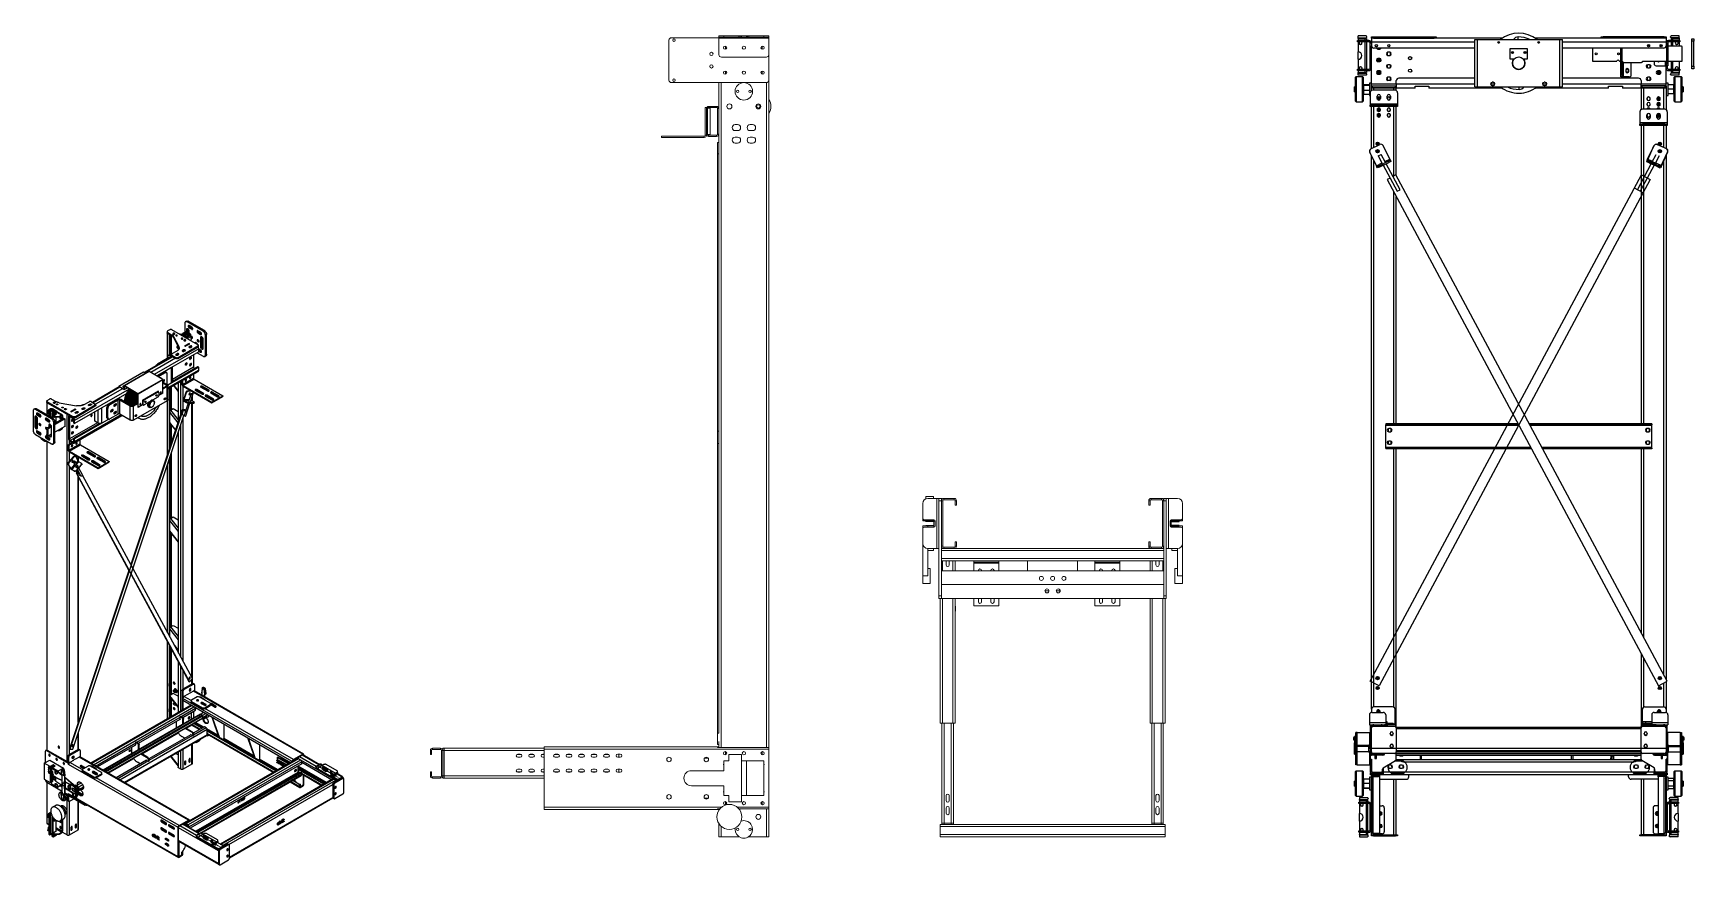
# Model space of a CAD drawing. Header units: millimetres. Extents: x -54 to 6594, y -112 to 3218.
import ezdxf

# ---------------------------------------------------------------- set-up
doc = ezdxf.new("R2010")
doc.units = ezdxf.units.MM
for name, pattern in [('AI-Linetype-1', [19.05, 15.24, -1.27, 1.27, -1.27]), ('AI-Linetype-10', [19.05, 15.24, -1.27, 1.27, -1.27]), ('AI-Linetype-2', [19.05, 15.24, -1.27, 1.27, -1.27]), ('AI-Linetype-3', [19.05, 15.24, -1.27, 1.27, -1.27]), ('AI-Linetype-4', [19.05, 15.24, -1.27, 1.27, -1.27]), ('AI-Linetype-5', [19.05, 15.24, -1.27, 1.27, -1.27]), ('AI-Linetype-6', [19.05, 15.24, -1.27, 1.27, -1.27]), ('AI-Linetype-7', [19.05, 15.24, -1.27, 1.27, -1.27]), ('AI-Linetype-8', [19.05, 15.24, -1.27, 1.27, -1.27]), ('AI-Linetype-9', [19.05, 15.24, -1.27, 1.27, -1.27])]:
    doc.linetypes.add(name, pattern=pattern)

# ---------------------------------------------------------------- blocks, each defined once
blk = doc.blocks.new('LKarkas_iso')
at = {"lineweight": 25}
for points in [[(561.6, 2062), (560.2, 2062.3), (559.2, 2062.7), (558.1, 2063), (556.7, 2063), (556, 2062.7), (554.9, 2062.3), (554.2, 2061.3), (553.5, 2060.6), (553.2, 2059.5), (552.8, 2058.1), (552.8, 2056.7)], [(559.9, 2065.2), (555.3, 2062.3)], [(559.9, 2065.2), (560.2, 2065.2), (561.3, 2065.5), (562.3, 2065.5), (563.4, 2065.5), (564.8, 2065.2), (565.9, 2064.5)], [(565.9, 2064.5), (561.6, 2062)], [(626.2, 2024.6), (561.6, 2062)], [(630.8, 2027.1), (565.9, 2064.5)], [(483.7, 2025.6), (483, 2024.9), (482.2, 2024.2), (481.9, 2023.5), (481.9, 2022.8), (481.9, 2022.1), (482.2, 2021.4), (483, 2021.1), (483.7, 2020.4)], [(481.9, 2022.8), (481.9, 2018.9)], [(483.7, 2016.1), (483, 2016.8), (482.2, 2017.5), (481.9, 2018.2), (481.9, 2018.9)], [(483.7, 2016.1), (483, 2016.8), (482.2, 2017.5), (481.9, 2018.2), (481.9, 2018.9)], [(481.9, 2018.9), (481.9, 1915.2)], [(492.5, 2030.6), (483.7, 2025.6)], [(483.7, 2020.4), (483.7, 2016.1)], [(483.7, 2020.4), (499.9, 2010.8)], [(483.7, 1924.4), (483.7, 2016.1)], [(483.7, 2016.1), (499.9, 2007)], [(490.7, 2012.2), (483.7, 2016.1)], [(490.7, 1927.9), (490.7, 2012.2)], [(501.3, 2030.6), (500.2, 2030.9), (499.2, 2031.3), (498.1, 2031.6), (496.7, 2031.6), (495.7, 2031.6), (494.6, 2031.3), (493.5, 2030.9), (492.5, 2030.6)], [(492.8, 1926.9), (492.8, 2010.8)], [(494.6, 1927.2), (494.6, 2009.8)], [(499.2, 1929.7), (499.2, 2007.3)], [(499.9, 2007), (499.9, 2010.8)], [(499.9, 2010.8), (501.3, 2010.1), (502.7, 2009.1), (503.8, 2008.4), (504.8, 2007.3), (505.9, 2006.2), (506.6, 2005.2), (507.3, 2004.1), (508, 2003.1)], [(508, 1999.2), (507.3, 2000.2), (506.6, 2001.3), (505.9, 2002.4), (504.8, 2003.1), (503.8, 2004.1), (502.7, 2005.2), (501.3, 2005.9), (499.9, 2007)], [(605, 1970.6), (501.3, 2030.6)], [(511.2, 2012.6), (511.9, 2012.9), (512.2, 2013.7), (512.2, 2014), (512.2, 2014.7), (512.2, 2015.1), (511.5, 2015.4), (511.2, 2016.1), (510.1, 2016.5), (509.4, 2016.5), (508.4, 2016.5), (507.6, 2016.5), (506.6, 2016.5), (505.9, 2016.1), (505.2, 2015.8), (504.8, 2015.1), (504.5, 2014.7), (504.1, 2014), (504.5, 2013.7), (504.8, 2013.3), (505.2, 2012.6), (505.9, 2012.2), (506.9, 2012.2), (507.6, 2011.9), (508.7, 2011.9), (509.8, 2011.9), (510.5, 2012.2), (511.2, 2012.6)], [(510.5, 2012.2), (509.8, 2012.2), (509.1, 2012.6), (508, 2012.6), (506.9, 2012.2), (506.2, 2012.2)], [(508, 2003.1), (508, 1999.2)], [(508, 2003.1), (528.5, 1962.9)], [(508, 1999.2), (528.5, 1958.6)], [(517.5, 2009.1), (516.8, 2008.7), (516.5, 2008.4), (516.5, 2007.7), (516.8, 2007.3), (517.2, 2007), (517.5, 2006.6), (518.2, 2006.2), (519.3, 2006.2), (520, 2006.2), (520.7, 2006.6), (521.4, 2006.6), (521.8, 2007), (522.1, 2007.7), (522.1, 2008), (522.1, 2008.4), (521.8, 2008.7), (521.1, 2009.1), (520.3, 2009.4), (519.6, 2009.4), (518.9, 2009.4), (517.9, 2009.4), (517.5, 2009.1)], [(533.4, 2012.6), (533, 2012.6), (532.7, 2012.6)], [(533.4, 2012.6), (541.9, 2012.9)], [(539.4, 1996.4), (539, 1996), (538.7, 1995.3), (538.7, 1995), (538.7, 1994.6), (539.4, 1994.3), (539.7, 1993.9), (540.5, 1993.5), (541.2, 1993.5), (542.2, 1993.5), (542.9, 1993.5), (543.6, 1993.9), (544, 1994.3), (544.3, 1994.6), (544.3, 1995.3), (544, 1995.7), (543.6, 1996), (543.3, 1996.4), (542.6, 1996.7), (541.5, 1996.7), (540.8, 1996.7), (540.1, 1996.4), (539.4, 1996.4)], [(541.9, 2012.6), (541.9, 2012.9), (541.9, 2013.3), (542.2, 2013.7), (542.2, 2014), (542.6, 2014.4), (542.6, 2014.7), (542.9, 2014.7), (543.3, 2015.1)], [(541.9, 2012.6), (541.9, 2011.5)], [(559.5, 2002.4), (541.9, 2012.6)], [(542.2, 2010.5), (542.2, 2010.5), (542.2, 2010.8), (541.9, 2010.8), (541.9, 2011.2), (541.9, 2011.5)], [(541.9, 2011.5), (559.5, 2001.3)], [(542.2, 2010.5), (559.9, 2000.2)], [(557.4, 2023.2), (543.3, 2015.1)], [(543.3, 2015.1), (560.9, 2004.8)], [(545, 2009.1), (545, 2005.2)], [(545.7, 2008.4), (545.7, 2004.8)], [(549.3, 2014.7), (560.9, 2021.1)], [(560.2, 2008.4), (549.3, 2014.7)], [(552.8, 2056.7), (552.8, 2020.4)], [(561.6, 2017.5), (552.8, 2012.6)], [(560.9, 2021.1), (557.4, 2023.2)], [(557.4, 2002), (557.4, 1998.1)], [(570.1, 2024.6), (570.1, 2026), (569.7, 2027.1), (569.4, 2028.5), (569, 2029.5), (568.3, 2030.6), (567.6, 2032), (566.6, 2032.7), (565.5, 2033.8), (564.8, 2034.1), (563.7, 2034.8), (562.7, 2034.8), (562, 2035.2), (561.3, 2034.8), (560.6, 2034.5), (559.9, 2033.8), (559.5, 2033.1), (559.2, 2032), (559.2, 2030.9)], [(563.7, 2033.8), (559.2, 2030.9)], [(559.2, 2030.9), (559.2, 2022.1)], [(560.9, 2004.8), (560.6, 2004.5), (560.2, 2004.1), (559.9, 2003.8), (559.9, 2003.4), (559.9, 2003.1), (559.5, 2002.7), (559.5, 2002.4)], [(559.5, 2002.4), (559.5, 2001.3)], [(559.5, 2001.3), (559.5, 2001), (559.9, 2000.6), (559.9, 2000.2), (560.2, 2000.2), (560.6, 2000.2), (560.9, 2000.6)], [(571.5, 2015.1), (560.2, 2008.4)], [(560.9, 2021.1), (561.6, 2019.7)], [(560.9, 2004.8), (575, 2012.9)], [(575, 2008.7), (560.9, 2000.6)], [(561.6, 2017.5), (561.6, 2019.7)], [(561.6, 2009.1), (561.6, 2017.5)], [(562, 2001), (562, 1995.7)], [(562.3, 1995.3), (573.3, 2001.7)], [(563.7, 2034.8), (563.7, 2034.8), (563.7, 2033.8)], [(563.7, 2033.8), (563.7, 2010.1)], [(569.4, 2047.2), (568.7, 2047.5), (568, 2047.5), (567.3, 2047.5), (566.9, 2047.2), (566.2, 2046.5), (566.2, 2045.8), (565.9, 2045.1), (566.2, 2044), (566.2, 2042.9), (566.9, 2041.9), (567.3, 2041.2), (568, 2040.1), (568.7, 2039.4), (569.4, 2038.7)], [(580.7, 2040.8), (569.4, 2047.2)], [(574, 2041.5), (569.4, 2038.7)], [(569.4, 2038.7), (580.7, 2032.4)], [(570.1, 2014), (570.1, 2024.6)], [(570.4, 2046.5), (570.8, 2045.4), (571.1, 2044.7), (571.9, 2043.6), (572.6, 2042.6), (573.3, 2041.9), (574, 2041.5)], [(575, 2012.9), (571.5, 2015.1)], [(573.3, 2001.7), (577.5, 1999.2)], [(574.3, 2006.6), (574, 2007), (574, 2007.3), (574, 2007.7), (573.6, 2008)], [(574, 2041.5), (583.8, 2035.5)], [(574.3, 2006.6), (574.3, 2001)], [(575, 2012.9), (575, 2008.7)], [(578.6, 2005.5), (577.8, 2005.9), (577.1, 2005.9), (576.4, 2005.5), (576.1, 2005.5), (575.7, 2004.8), (575.4, 2004.1), (575.4, 2003.4), (575.7, 2002.4), (576.1, 2001.7), (576.4, 2000.6), (577.1, 1999.9), (577.8, 1999.2), (578.6, 1998.8)], [(578.6, 1997.4), (576.4, 1987.5)], [(578.6, 1995), (576.8, 1986.8)], [(578.6, 1997.4), (578.6, 1997.8), (578.6, 1998.1), (578.2, 1998.5), (577.8, 1998.8), (577.5, 1999.2)], [(580.7, 2004.1), (578.6, 2005.5)], [(582.8, 2001.3), (578.6, 1998.8)], [(578.6, 1998.8), (580.7, 1997.4)], [(578.6, 1995.3), (578.6, 1997.8)], [(578.6, 1995), (578.6, 1997.4)], [(578.6, 1995.3), (578.6, 1995)], [(580.3, 2004.1), (580.3, 2004.1), (581, 2003.4), (581.4, 2002.4), (582.1, 2002), (582.8, 2001.3)], [(580.7, 2032.4), (581.4, 2032), (582.1, 2032), (582.8, 2032), (583.5, 2032.4), (583.8, 2033.1), (584.2, 2033.8), (584.2, 2034.5), (584.2, 2035.5), (583.8, 2036.6), (583.5, 2037.6), (582.8, 2038.3), (582.1, 2039.4), (581.4, 2040.1), (580.7, 2040.8)], [(584.2, 2034.5), (580.7, 2032.4)], [(580.7, 1997.4), (581.4, 1997.1), (582.1, 1997.1), (582.4, 1997.4), (582.8, 1997.4), (583.1, 1998.1), (583.5, 1998.8), (583.5, 1999.5), (583.1, 2000.6), (582.8, 2001.3), (582.4, 2002.4), (582.1, 2003.1), (581.4, 2003.8), (580.7, 2004.1)], [(583.5, 1999.2), (580.7, 1997.4)], [(582.8, 2001.3), (583.1, 2001.3)], [(605, 2026.7), (604, 2027.1), (603.2, 2027.1), (602.5, 2027.1), (602.2, 2026.7), (601.8, 2026), (601.5, 2025.3), (601.5, 2024.6), (601.5, 2023.5), (601.8, 2022.5), (602.2, 2021.4), (602.5, 2020.7), (603.2, 2019.7), (604, 2018.9), (605, 2018.6)], [(615.9, 2020.4), (605, 2026.7)], [(609.2, 2021.1), (605, 2018.6)], [(605, 2018.6), (615.9, 2012.2)], [(606.1, 2026), (606.1, 2025.3), (606.4, 2024.2), (607.1, 2023.2), (607.8, 2022.5), (608.5, 2021.4), (609.2, 2021.1)], [(609.2, 2021.1), (619.5, 2015.1)], [(626.2, 1992.1), (626.2, 1993.5), (625.8, 1994.6), (625.5, 1996), (625.1, 1997.1), (624.4, 1998.5), (623.7, 1999.5), (622.7, 2000.2), (621.9, 2001.3), (620.9, 2002), (619.8, 2002.4), (618.8, 2002.7), (618.1, 2002.7), (617.4, 2002.4), (616.7, 2002), (615.9, 2001.3), (615.6, 2000.6), (615.2, 1999.9), (615.2, 1998.8)], [(619.8, 2001.3), (615.2, 1998.8)], [(615.2, 1998.8), (615.2, 1962.9)], [(615.9, 2012.2), (616.7, 2011.9), (617.4, 2011.5), (618.1, 2011.5), (618.8, 2011.9), (619.1, 2012.6), (619.5, 2013.3), (619.5, 2014), (619.5, 2015.1), (619.1, 2016.1), (618.8, 2017.2), (618.1, 2018.2), (617.4, 2018.9), (616.7, 2019.7), (615.9, 2020.4)], [(619.5, 2014), (615.9, 2012.2)], [(619.8, 2002.4), (619.8, 2002.4), (619.8, 2001.3)], [(619.8, 2001.3), (619.8, 1965.7)], [(626.2, 2024.6), (630.8, 2027.1)], [(635, 2009.1), (635, 2010.5), (634.6, 2012.2), (634.3, 2014), (633.9, 2015.4), (632.9, 2017.2), (632.2, 2018.6), (631.1, 2020), (630.1, 2021.4), (629, 2022.5), (627.6, 2023.5), (626.2, 2024.6)], [(630.8, 2027.1), (632.2, 2026), (633.2, 2025.3), (634.3, 2023.9), (635.7, 2022.5), (636.4, 2021.1), (637.5, 2019.7), (638.2, 2017.9), (638.9, 2016.5), (639.2, 2014.7), (639.6, 2013.3), (639.6, 2011.5)], [(639.6, 2011.5), (635, 2009.1)], [(635, 1929.7), (635, 2009.1)], [(639.6, 1932.2), (639.6, 2011.5)], [(608.2, 1954), (430.4, 1851.4)], [(608.2, 1941.7), (441, 1845.4)], [(487.2, 1928.6), (484.7, 1927.2)], [(487.2, 1928.6), (487.9, 1929), (488.6, 1929), (489.3, 1928.6), (490.4, 1928.3)], [(490.4, 1928.3), (487.9, 1926.9)], [(499.5, 1923), (490.4, 1928.3)], [(499.5, 1930), (493.2, 1926.5)], [(501.3, 1933.6), (500.6, 1933.2), (499.9, 1932.5), (499.5, 1931.8), (499.5, 1931.1), (499.5, 1930.4), (499.9, 1929.7), (500.6, 1929), (501.3, 1928.6)], [(499.5, 1931.1), (499.5, 1926.9)], [(520.7, 1944.9), (501.3, 1933.6)], [(501.3, 1928.6), (501.3, 1924.4)], [(501.3, 1928.6), (516.8, 1919.5)], [(517.5, 1932.2), (516.8, 1931.8), (516.5, 1931.1), (516.1, 1930.8), (516.1, 1930), (516.5, 1929.7), (517.2, 1929), (517.9, 1928.6), (518.6, 1928.3), (519.6, 1928.3), (520.3, 1928.3), (521.4, 1928.3), (522.5, 1928.6), (523.2, 1929)], [(521.4, 1934.6), (517.5, 1932.2)], [(517.5, 1929), (517.5, 1932.2)], [(521.4, 1930.4), (518.2, 1928.6)], [(523.5, 1929), (522.8, 1929.3), (521.8, 1929.7), (521.1, 1929.7), (520.3, 1929.7)], [(526, 1960), (525.6, 1960.7), (525.3, 1961.4), (524.6, 1962.1), (523.9, 1962.9), (523.5, 1963.6), (522.8, 1963.6), (522.1, 1963.9), (521.4, 1963.6), (521.1, 1963.2), (520.7, 1962.9), (520.7, 1962.1), (520.7, 1961.4), (520.7, 1960.4), (521.1, 1959.7), (521.4, 1958.6), (522.1, 1957.9), (522.8, 1957.2), (523.5, 1956.9)], [(528.5, 1962.9), (529.2, 1961.1), (529.5, 1959.7), (529.9, 1957.9), (529.9, 1956.2), (529.5, 1954.7), (528.8, 1953), (528.1, 1951.6), (527, 1950.2), (525.6, 1948.7), (524.2, 1947.3), (522.5, 1945.9), (520.7, 1944.9)], [(527, 1931.1), (527.8, 1931.8), (528.1, 1932.2), (528.5, 1932.9), (528.1, 1933.2), (528.1, 1933.9), (527.4, 1934.3), (526.7, 1934.6), (526, 1935), (524.9, 1935.3), (523.9, 1935.3), (523.2, 1935), (522.1, 1935), (521.4, 1934.6)], [(521.4, 1930.4), (521.4, 1934.6)], [(526.3, 1930.8), (526, 1930.8), (524.9, 1931.1), (523.9, 1931.1), (523.2, 1931.1), (522.1, 1930.8), (521.4, 1930.4)], [(526, 1957.9), (526, 1957.9), (525.3, 1958.3), (524.6, 1959), (523.9, 1959.7), (523.5, 1960.4), (523.2, 1961.1), (522.8, 1962.1), (522.8, 1962.9), (522.8, 1963.6)], [(526, 1957.9), (525.6, 1958.3), (524.9, 1958.6), (524.2, 1959.3), (523.5, 1960), (523.2, 1961.1), (522.8, 1961.8), (522.8, 1962.5), (522.8, 1963.6)], [(523.2, 1929), (527, 1931.1)], [(523.5, 1956.9), (523.9, 1956.5), (524.6, 1956.5), (525.3, 1956.5), (525.6, 1956.9), (526, 1957.2)], [(525.6, 1919.5), (605, 1965.7)], [(525.6, 1915.6), (605, 1961.4)], [(527.8, 1960), (527, 1960.7), (526.3, 1961.4), (526, 1962.1), (526, 1962.9), (526, 1963.6)], [(526, 1962.9), (526, 1948.7)], [(527.8, 1951.2), (527.8, 1960)], [(528.5, 1958.6), (528.5, 1962.9)], [(529.5, 1955.4), (529.2, 1957.2), (528.5, 1958.6)], [(544, 1947.7), (543.3, 1947), (542.9, 1946.6), (542.6, 1945.9), (542.9, 1945.6), (542.9, 1944.9), (543.6, 1944.5), (544.3, 1944.2), (545, 1943.8), (546.1, 1943.5), (547.2, 1943.5), (547.9, 1943.8), (548.9, 1943.8), (549.6, 1944.2)], [(547.9, 1949.8), (544, 1947.7)], [(544, 1944.2), (544, 1947.7)], [(547.9, 1945.9), (544.7, 1943.8)], [(550, 1944.5), (549.3, 1944.9), (548.6, 1945.2), (547.5, 1945.2), (546.8, 1945.2)], [(553.5, 1946.6), (554.2, 1947), (554.6, 1947.3), (554.9, 1948), (554.9, 1948.7), (554.6, 1949.1), (553.9, 1949.4), (553.2, 1950.2), (552.4, 1950.2), (551.4, 1950.5), (550.7, 1950.5), (549.6, 1950.5), (548.6, 1950.2), (547.9, 1949.8)], [(547.9, 1945.9), (547.9, 1949.8)], [(552.8, 1945.9), (552.4, 1946.3), (551.4, 1946.3), (550.7, 1946.3), (549.6, 1946.3), (548.6, 1945.9), (547.9, 1945.9)], [(549.6, 1990.4), (548.9, 1990), (548.6, 1989.3), (548.6, 1989), (548.6, 1988.3), (548.9, 1987.9), (549.3, 1987.5), (550, 1986.8), (550.7, 1986.8), (551.4, 1986.5), (552.4, 1986.5), (553.5, 1986.5), (554.2, 1986.5), (554.9, 1986.8), (555.6, 1987.2), (556.3, 1987.9), (556.7, 1988.3), (556.7, 1989), (556.3, 1989.3), (556, 1990), (555.6, 1990.4), (554.9, 1990.7), (553.9, 1991.1), (553.2, 1991.1), (552.1, 1991.1), (551.4, 1991.1), (550.3, 1990.7), (549.6, 1990.4)], [(549.6, 1944.2), (553.5, 1946.6)], [(554.6, 1986.8), (553.9, 1986.8), (553.2, 1986.8), (552.1, 1986.8), (551.4, 1986.8), (550.7, 1986.8)], [(569.7, 1975.9), (552.1, 1965.7)], [(552.1, 1965.7), (554.6, 1964.3)], [(552.8, 1965.3), (552.8, 1965.3), (553.2, 1965.7)], [(568.7, 1974.5), (553.2, 1965.7)], [(553.2, 1965.7), (554.9, 1964.6)], [(554.6, 1964.3), (572.2, 1974.5)], [(568.7, 1974.5), (569, 1974.8), (569.4, 1974.8)], [(570.8, 1973.4), (568.7, 1974.5)], [(571.1, 1973.8), (569.4, 1974.8)], [(570.4, 1962.9), (569.7, 1962.5), (569.4, 1961.8), (569.4, 1961.4), (569.4, 1960.7), (569.7, 1960.4), (570.1, 1959.7), (570.8, 1959.3), (571.5, 1959), (572.6, 1959), (573.6, 1959), (574.7, 1959), (575.4, 1959.3), (576.1, 1959.7)], [(569.7, 1974.5), (569.7, 1975.9)], [(572.2, 1974.5), (569.7, 1975.9)], [(574.3, 1965), (570.4, 1962.9)], [(570.4, 1959.7), (570.4, 1962.9)], [(574.3, 1961.1), (571.1, 1959.3)], [(576.8, 1959.7), (575.7, 1960), (575, 1960.4), (574, 1960.4), (573.3, 1960.4)], [(580.3, 1961.8), (580.7, 1962.1), (581, 1962.9), (581.4, 1963.2), (581.4, 1963.9), (581, 1964.3), (580.3, 1965), (579.6, 1965.3), (578.9, 1965.7), (577.8, 1965.7), (577.1, 1965.7), (576.1, 1965.7), (575, 1965.3), (574.3, 1965)], [(574.3, 1961.1), (574.3, 1965)], [(579.3, 1961.4), (578.9, 1961.4), (577.8, 1961.8), (577.1, 1961.8), (576.1, 1961.8), (575, 1961.4), (574.3, 1961.1)], [(576.1, 1959.7), (580.3, 1961.8)], [(576.4, 1987.5), (576.4, 1987.2)], [(576.4, 1987.2), (576.4, 1987.2), (576.4, 1987.5)], [(587.4, 1929.7), (587.4, 1880.3)], [(593, 1979.4), (591.3, 1978.4)], [(593, 1979.4), (593.7, 1979.8), (594.4, 1979.8), (595.5, 1979.8), (595.8, 1979.8)], [(597.3, 1977), (593, 1979.4)], [(600.4, 1977), (595.8, 1979.8)], [(597.3, 1977), (595.8, 1975.9)], [(601.8, 1974.1), (601.5, 1975.2), (601.5, 1975.9), (601.1, 1976.6), (600.4, 1977), (599.7, 1977.3), (599, 1977.3), (598.3, 1977.3), (597.3, 1977)], [(601.8, 1974.1), (601.8, 1972.7)], [(605, 1990), (604.3, 1990.4), (603.6, 1990.4), (602.9, 1990.4), (602.5, 1990), (602.2, 1989.7), (602.2, 1989), (602.2, 1987.9), (602.2, 1987.2), (602.5, 1986.1), (602.9, 1985.4), (603.6, 1984.7), (604.3, 1984), (605, 1983.7)], [(602.2, 1938.5), (626.2, 1924.4)], [(607.1, 1989), (605, 1990)], [(609.2, 1986.1), (605, 1983.7)], [(605, 1983.7), (607.1, 1982.3)], [(605, 1965.7), (606.1, 1966), (606.4, 1966.7), (606.8, 1967.4), (607.1, 1968.1), (606.8, 1968.9), (606.4, 1969.6), (606.1, 1969.9), (605, 1970.6)], [(605, 1961.4), (605, 1965.7)], [(605, 1961.4), (606.1, 1962.1), (606.4, 1962.5), (606.8, 1963.2), (607.1, 1963.9)], [(608.2, 1954), (608.2, 1955.4), (607.8, 1956.9), (607.5, 1958.3), (606.8, 1959.7), (606.1, 1961.1), (605.7, 1961.8)], [(606.8, 1989), (607.1, 1989), (607.5, 1987.9), (607.8, 1987.2), (608.5, 1986.5), (609.2, 1986.1)], [(607.1, 1982.3), (607.8, 1981.9), (608.5, 1981.9), (608.9, 1981.9), (609.6, 1982.3), (610, 1983), (610, 1983.7), (610, 1984.4), (610, 1985.1), (609.6, 1986.1), (608.9, 1986.8), (608.5, 1987.5), (607.8, 1988.3), (607.1, 1989)], [(610, 1984), (607.1, 1982.3)], [(607.1, 1963.9), (607.1, 1968.1)], [(608.2, 1941.7), (608.2, 1954)], [(615.9, 1948.7), (608.2, 1953.3)], [(608.2, 1950.5), (608.5, 1950.2), (609.2, 1949.4)], [(609.2, 1949.4), (608.2, 1949.1)], [(608.2, 1945.2), (615.9, 1940.6)], [(609.2, 1986.1), (609.6, 1985.8)], [(609.2, 1949.4), (619.5, 1943.8)], [(619.8, 1965.7), (615.2, 1962.9)], [(615.2, 1962.9), (615.2, 1961.8), (615.6, 1960.7), (615.9, 1959.3), (616.7, 1958.3), (617.4, 1956.9), (618.1, 1955.8), (618.8, 1954.7), (619.8, 1954), (620.9, 1953.3), (621.9, 1953), (622.7, 1952.6), (623.7, 1952.6), (624.4, 1953), (625.1, 1953.3), (625.5, 1953.7), (625.8, 1954.7), (626.2, 1955.4), (626.2, 1956.5)], [(615.9, 1940.6), (616.7, 1940.3), (617.4, 1940.3), (618.1, 1940.3), (618.8, 1940.6), (619.1, 1941), (619.5, 1941.7), (619.5, 1942.7), (619.5, 1943.8), (619.1, 1944.5), (618.8, 1945.6), (618.1, 1946.6), (617.4, 1947.3), (616.7, 1948.4), (615.9, 1948.7)], [(619.5, 1942.7), (615.9, 1940.6)], [(619.8, 1965.7), (619.8, 1964.3), (620.2, 1963.2), (620.5, 1961.8), (620.9, 1960.7), (621.6, 1959.3), (622.3, 1958.3), (623.4, 1957.6), (624.4, 1956.5), (625.1, 1955.8), (626.2, 1955.4)], [(626.2, 1956.5), (626.2, 1992.1)], [(626.2, 1924.4), (627.6, 1923.7), (629, 1923.3), (630.1, 1923.3), (631.1, 1923.3), (632.2, 1923.7), (632.9, 1924), (633.9, 1924.8), (634.3, 1925.8), (634.6, 1926.9), (635, 1928.3), (635, 1929.7)], [(635, 1929.7), (639.6, 1932.2)], [(639.6, 1932.2), (639.6, 1930.8), (639.2, 1929.3), (638.9, 1928.3), (638.2, 1927.2), (637.5, 1926.5), (637.1, 1926.5)], [(409.2, 1863.4), (309.7, 1805.9)], [(409.9, 1863), (310.8, 1805.9)], [(502, 1924), (389.8, 1859.5)], [(504.8, 1922.3), (393, 1857.7)], [(409.9, 1863), (409.9, 1863.4), (409.6, 1863.4), (409.2, 1863.4)], [(464.3, 1832), (409.9, 1863)], [(515.1, 1916.6), (416.3, 1859.5)], [(438.9, 1887.7), (438.9, 1888.1), (439.6, 1889.5), (440.3, 1890.2), (441, 1891.2), (441.7, 1891.9), (442.7, 1892.7)], [(499.9, 1878.9), (441.3, 1845)], [(488.6, 1919.1), (442.7, 1892.7)], [(442.7, 1892.7), (444.9, 1891.2)], [(487.9, 1926.9), (487.2, 1927.2), (486.5, 1927.6), (485.4, 1927.6), (484.7, 1927.2), (484.4, 1926.9), (484, 1926.2), (483.7, 1925.5), (483.7, 1924.4)], [(483.7, 1924.4), (483.7, 1916.3)], [(608.2, 1880.7), (484.4, 1809)], [(608.2, 1868.3), (485.1, 1797.4)], [(485.1, 1793.9), (606.1, 1863.7)], [(497.4, 1921.6), (487.9, 1926.9)], [(490.7, 1917.7), (487.9, 1919.5)], [(487.9, 1919.5), (487.9, 1918.8)], [(494.9, 1925.5), (499.5, 1927.9)], [(501.3, 1924.4), (500.6, 1925.1), (499.9, 1925.5), (499.5, 1926.2), (499.5, 1926.9)], [(499.5, 1923), (501.6, 1924)], [(501.6, 1880.3), (500.9, 1879.6), (499.9, 1878.9)], [(499.9, 1878.9), (499.9, 1879.2)], [(499.9, 1818.2), (499.9, 1878.9)], [(501.3, 1924.4), (516.8, 1915.6)], [(604.7, 1882.4), (502.7, 1823.9)], [(502.7, 1822.4), (502.7, 1881)], [(587.4, 1880.3), (502.7, 1831.6)], [(516.8, 1915.6), (516.8, 1919.5)], [(516.8, 1919.5), (517.5, 1919.1), (518.9, 1918.8), (520, 1918.8), (521.1, 1918.4), (522.5, 1918.8), (523.5, 1918.8), (524.6, 1919.1), (525.6, 1919.5)], [(525.6, 1915.6), (524.6, 1915.2), (523.5, 1914.9), (522.5, 1914.5), (521.1, 1914.5), (520, 1914.5), (518.9, 1914.9), (517.5, 1915.2), (516.8, 1915.6)], [(525.6, 1919.5), (525.6, 1915.6)], [(556.7, 1895.8), (556, 1895.5), (555.3, 1894.8), (554.9, 1894.1), (554.2, 1893.4), (554.2, 1892.3), (553.9, 1891.6), (553.9, 1890.5), (554.2, 1889.8), (554.2, 1889.5), (554.9, 1889.1), (555.3, 1889.1), (556, 1889.1), (556.7, 1889.5)], [(555.3, 1892.7), (553.9, 1891.9)], [(556.7, 1889.5), (553.9, 1890.9)], [(558.1, 1896.9), (558.1, 1896.5), (557.7, 1895.5), (557.4, 1894.8), (556.7, 1893.7), (556, 1893), (555.3, 1892.7)], [(558.8, 1890.5), (555.3, 1892.7)], [(558.8, 1897.2), (556.7, 1895.8)], [(556.7, 1895.8), (557, 1895.8)], [(556.7, 1894.1), (556.7, 1894.1), (557, 1894.8), (557, 1895.8)], [(556.7, 1889.5), (558.8, 1890.5)], [(557, 1895.8), (557, 1896.2)], [(558.8, 1890.5), (559.5, 1891.2), (560.2, 1891.9), (560.9, 1892.7), (561.3, 1893.4), (561.6, 1894.4), (561.6, 1895.1), (561.6, 1895.8), (561.6, 1896.5), (561.3, 1897.2), (560.9, 1897.6), (560.2, 1897.6), (559.5, 1897.6), (558.8, 1897.2)], [(574.3, 1919.1), (573.6, 1918.4), (572.9, 1917.7), (572.6, 1917), (572.2, 1916.3), (571.9, 1915.2), (571.5, 1914.5), (571.5, 1913.5), (571.9, 1912.8), (572.2, 1912.4), (572.6, 1912.1), (572.9, 1912.1), (573.6, 1912.1), (574.3, 1912.4)], [(572.9, 1915.6), (571.5, 1914.9)], [(574.3, 1912.4), (571.5, 1913.8)], [(574.3, 1893.4), (573.6, 1893), (572.9, 1892.3), (572.6, 1891.6), (572.2, 1890.5), (571.9, 1889.8), (571.5, 1888.8), (571.5, 1888.1), (571.9, 1887.4), (572.2, 1887), (572.6, 1886.7), (572.9, 1886.3), (573.6, 1886.7), (574.3, 1886.7)], [(572.9, 1890.2), (571.5, 1889.1)], [(574.3, 1886.7), (571.5, 1888.4)], [(575.7, 1919.8), (575.7, 1919.5), (575.4, 1918.4), (575, 1917.7), (574.3, 1916.6), (573.6, 1916.3), (572.9, 1915.6)], [(576.8, 1913.5), (572.9, 1915.6)], [(575.7, 1894.4), (575.7, 1893.7), (575.4, 1893), (575, 1891.9), (574.3, 1891.2), (573.6, 1890.5), (572.9, 1890.2)], [(576.8, 1888.1), (572.9, 1890.2)], [(576.8, 1920.2), (574.3, 1919.1)], [(574.3, 1919.1), (574.7, 1918.8)], [(574.3, 1917), (574.7, 1917), (574.7, 1917.7), (574.7, 1918.8)], [(574.3, 1912.4), (576.8, 1913.5)], [(576.8, 1894.8), (574.3, 1893.4)], [(574.3, 1893.4), (574.7, 1893)], [(574.3, 1891.2), (574.7, 1891.6), (574.7, 1892.3), (574.7, 1893)], [(574.3, 1886.7), (576.8, 1888.1)], [(574.7, 1918.8), (574.7, 1919.1)], [(574.7, 1893), (574.7, 1893.7)], [(576.8, 1913.5), (577.1, 1914.2), (577.8, 1914.9), (578.6, 1915.6), (578.9, 1916.3), (579.3, 1917.3), (579.6, 1918.1), (579.6, 1919.1), (579.3, 1919.5), (578.9, 1920.2), (578.6, 1920.5), (577.8, 1920.5), (577.1, 1920.5), (576.8, 1920.2)], [(576.8, 1888.1), (577.1, 1888.4), (577.8, 1889.1), (578.6, 1890.2), (578.9, 1890.9), (579.3, 1891.6), (579.6, 1892.7), (579.6, 1893.4), (579.3, 1894.1), (578.9, 1894.8), (578.6, 1895.1), (577.8, 1895.1), (577.1, 1895.1), (576.8, 1894.8)], [(587.4, 1880.3), (587.4, 1879.6), (587.7, 1878.5), (588.1, 1877.8), (588.4, 1876.8), (589.1, 1876.1), (589.5, 1875.4), (590.2, 1874.7), (590.5, 1874.3)], [(608.2, 1880.7), (604.7, 1882.4)], [(606.1, 1863.7), (606.1, 1863.7), (606.8, 1864.4), (607.5, 1865.1), (607.8, 1865.8), (608.2, 1866.9), (608.2, 1868.3)], [(608.2, 1868.3), (608.2, 1880.7)], [(632.5, 1923.7), (637.1, 1926.5)], [(290, 1801.6), (182.7, 1739.9)], [(292.8, 1800.2), (185.6, 1738.1)], [(387.3, 1860.9), (287.9, 1803.4)], [(287.9, 1803.4), (287.9, 1803)], [(309, 1791.4), (287.9, 1803.4)], [(309, 1790.7), (287.9, 1803)], [(309.7, 1803), (309.4, 1803), (309.4, 1803.8), (308.7, 1804.1), (308.3, 1804.1), (307.3, 1804.5), (306.6, 1804.5), (305.9, 1804.5), (305.2, 1804.1), (304.4, 1803.8), (304.1, 1803.4), (304.1, 1803), (304.1, 1802.3), (304.4, 1802), (304.8, 1801.6)], [(304.1, 1802.7), (304.1, 1802.7), (304.4, 1803), (305.2, 1803.4), (305.9, 1803.8), (306.6, 1803.8), (307.3, 1803.8), (308.3, 1803.8), (308.7, 1803.4)], [(305.9, 1801.3), (305.9, 1801.3), (305.2, 1801.6), (305.2, 1802), (304.8, 1802.3), (305.2, 1802.7), (305.5, 1803)], [(304.8, 1801.6), (305.5, 1801.3), (306.2, 1801.3), (306.9, 1801.3), (307.6, 1801.3), (308.3, 1801.6), (309, 1802), (309.4, 1802.3), (309.7, 1802.7)], [(305.5, 1803), (305.9, 1803), (306.6, 1803.4), (307.3, 1803.4), (308, 1803), (308.3, 1802.7), (308.7, 1802.7), (308.7, 1802), (308.7, 1801.6), (308, 1801.6), (308, 1801.3)], [(308.7, 1803.4), (309.4, 1803), (309.4, 1802.7), (309.7, 1802.7)], [(310.8, 1805.9), (310.4, 1805.9), (310.1, 1805.9), (309.7, 1805.9), (309.7, 1805.5), (309.7, 1805.2)], [(309.7, 1805.2), (309.7, 1791.8)], [(310.1, 1804.8), (309.7, 1805.2)], [(309.7, 1790.7), (322.8, 1798.1)], [(310.8, 1805.2), (310.1, 1804.8)], [(310.8, 1805.2), (310.4, 1805.2), (310.1, 1805.2), (310.1, 1804.8)], [(310.1, 1804.8), (310.1, 1791.4)], [(322.4, 1798.5), (310.1, 1791.4)], [(364.8, 1774.5), (310.8, 1805.9)], [(310.8, 1805.9), (310.8, 1805.2)], [(364.8, 1773.8), (310.8, 1805.2)], [(464.3, 1832), (364.8, 1774.5)], [(465.3, 1829.9), (365.8, 1772.7)], [(389.1, 1851.7), (389.1, 1851.7), (388.4, 1851.7), (387.7, 1851.7), (387, 1851.4), (386.3, 1851), (385.9, 1850.7), (385.9, 1850.3), (385.9, 1849.6)], [(385.9, 1849.6), (385.9, 1850), (386.3, 1850.3), (387, 1850.7), (387.7, 1851), (388.4, 1851)], [(396.5, 1855.6), (387.3, 1860.9)], [(470.3, 1859.5), (443.1, 1844)], [(473.8, 1857.7), (446.6, 1841.9)], [(455.4, 1837.6), (455.1, 1837.3)], [(458.3, 1835.1), (458.3, 1835.5), (458.3, 1836.2), (458.3, 1836.9), (457.9, 1837.6), (457.6, 1838), (456.8, 1838), (456.1, 1838), (455.4, 1837.6)], [(465.3, 1829.9), (465.3, 1830.2), (465.3, 1830.6), (465.3, 1830.9), (465, 1830.9), (465, 1831.3), (464.6, 1831.6), (464.3, 1832)], [(468.8, 1829.9), (465.3, 1828.1)], [(465.3, 1776.9), (465.3, 1829.9)], [(465.3, 1825.3), (466, 1826), (466.7, 1826.3), (467.1, 1827.4), (467.8, 1828.1), (467.8, 1829.2), (468.1, 1829.5)], [(465.3, 1827.7), (465.3, 1827.7), (465.3, 1828.1)], [(465.3, 1825.3), (468.8, 1823.2)], [(465.3, 1821.4), (468.8, 1823.2)], [(465.3, 1820.7), (482.2, 1810.8)], [(465.3, 1816.5), (478.7, 1808.7)], [(478.7, 1804.8), (465.3, 1797)], [(482.2, 1802.7), (465.3, 1792.8)], [(468.8, 1823.2), (469.5, 1823.9), (470.3, 1824.6), (470.6, 1825.3), (471.3, 1826), (471.3, 1827), (471.7, 1827.7), (471.7, 1828.8), (471.3, 1829.2), (471.3, 1829.9), (470.6, 1830.2), (470.3, 1830.2), (469.5, 1830.2), (468.8, 1829.9)], [(470.3, 1859.5), (471.7, 1860.2), (472.7, 1860.5), (474.1, 1860.9), (475.2, 1860.9), (476.2, 1860.5), (476.6, 1860.2)], [(473.8, 1857.7), (470.3, 1859.5)], [(482.6, 1852.4), (482.6, 1853.8), (482.2, 1855.3), (481.9, 1856.3), (481.2, 1857.4), (480.5, 1858.1), (479.8, 1858.4), (478.7, 1858.8), (477.7, 1858.8), (476.2, 1858.8), (475.2, 1858.1), (473.8, 1857.7)], [(480.1, 1858.1), (476.6, 1860.2)], [(478.7, 1808.7), (482.2, 1810.8)], [(478.7, 1804.8), (478.7, 1808.7)], [(478.7, 1808.7), (479.4, 1808.3), (479.8, 1808), (480.1, 1807.3), (480.1, 1806.9), (480.1, 1806.2), (479.8, 1805.9), (479.4, 1805.2), (478.7, 1804.8)], [(482.2, 1802.7), (478.7, 1804.8)], [(481.5, 1811.2), (481.9, 1812.2), (482.2, 1813.6), (482.6, 1815.4), (482.6, 1816.8)], [(482.2, 1810.8), (483.3, 1810.1), (484, 1809.4), (484.7, 1808.7), (485.1, 1807.6), (485.1, 1806.9), (485.1, 1805.9), (484.7, 1805.2), (484, 1804.1), (483.3, 1803.4), (482.2, 1802.7)], [(482.2, 1746.6), (482.2, 1802.7)], [(482.6, 1816.8), (482.6, 1852.4)], [(499.9, 1818.2), (484.4, 1809.4)], [(485.1, 1750.8), (485.1, 1806.9)], [(490.7, 1555), (490.7, 1797)], [(492.8, 1705.7), (492.8, 1798.5)], [(494.6, 1707.8), (494.6, 1799.5)], [(499.2, 1710.3), (499.2, 1802)], [(502.7, 1822.4), (502.7, 1821.4), (502.4, 1820.7), (501.6, 1819.6), (500.9, 1818.9), (499.9, 1818.2)], [(507.6, 1806.9), (526, 1783.6)], [(509.1, 1807.6), (526, 1786.1)], [(526, 1817.5), (526, 1661.2)], [(527.8, 1666.9), (527.8, 1818.6)], [(536.6, 1693.3), (536.6, 1823.5)], [(541.2, 1826), (541.2, 1812.2)], [(541.2, 1812.2), (541.2, 1811.2), (541.5, 1810.1), (541.9, 1809), (542.2, 1808), (542.9, 1806.9), (543.6, 1805.9), (544.7, 1805.2), (545.4, 1804.5)], [(541.2, 1812.2), (543.3, 1810.8)], [(543.3, 1810.8), (587.4, 1836.6)], [(543.3, 1827.4), (543.3, 1810.8)], [(543.3, 1810.8), (543.3, 1810.5), (543.3, 1809.7), (543.6, 1809.4), (544, 1808.7), (544.3, 1808.3), (544.7, 1807.6), (545, 1807.3), (545.4, 1806.9)], [(545.4, 1806.9), (589.5, 1832.7)], [(545.4, 1806.9), (545.4, 1804.5)], [(545.4, 1806.9), (660.4, 1740.6)], [(545.4, 1709.9), (545.4, 1804.5)], [(545.4, 1804.5), (660.4, 1738.1)], [(559.5, 1830.6), (559.2, 1831.3), (559.2, 1831.6), (558.8, 1832.3), (558.1, 1832.3), (557.7, 1832.3), (557, 1832.3), (556.3, 1832), (555.6, 1831.6), (554.9, 1830.9), (554.6, 1829.9), (554.2, 1829.2), (553.9, 1828.4), (553.5, 1827.4), (553.5, 1826.7), (553.9, 1826), (554.2, 1825.6), (554.6, 1825.3), (554.9, 1824.9), (555.6, 1825.3), (556.3, 1825.3), (557, 1825.6), (557.7, 1826.3), (558.1, 1827), (558.8, 1827.7), (559.2, 1828.8), (559.2, 1829.5), (559.5, 1830.6)], [(553.9, 1826.3), (554.2, 1826.7), (554.9, 1827), (555.3, 1827.7), (556, 1828.4), (556.3, 1829.2), (557, 1829.9), (557, 1830.9), (557, 1831.6)], [(554.9, 1827), (554.9, 1830.6)], [(554.9, 1830.6), (554.9, 1827)], [(557, 1831.6), (557, 1832.3)], [(577.1, 1840.4), (577.1, 1841.5), (576.8, 1841.9), (576.4, 1842.2), (575.7, 1842.6), (575.4, 1842.6), (574.7, 1842.6), (574, 1842.2), (573.3, 1841.5), (572.9, 1841.1), (572.2, 1840.1), (571.9, 1839.4), (571.5, 1838.7), (571.5, 1837.6), (571.5, 1836.9), (571.5, 1836.2), (571.9, 1835.9), (572.2, 1835.5), (572.9, 1835.1), (573.3, 1835.1), (574, 1835.5), (574.7, 1835.9), (575.4, 1836.6), (575.7, 1837.3), (576.4, 1838), (576.8, 1839), (577.1, 1839.7), (577.1, 1840.4)], [(571.5, 1836.6), (571.9, 1836.9), (572.6, 1837.3), (573.3, 1838), (573.6, 1838.7), (574.3, 1839.4), (574.7, 1840.1), (574.7, 1841.1), (574.7, 1841.9)], [(572.6, 1837.3), (572.6, 1840.8)], [(572.6, 1840.8), (572.6, 1837.3)], [(574.7, 1841.9), (574.7, 1842.6)], [(587.4, 1852.8), (587.4, 1836.6)], [(587.4, 1836.6), (587.4, 1835.9), (587.7, 1835.5), (587.7, 1834.8), (588.1, 1834.1), (588.4, 1833.7), (588.8, 1833.4), (589.1, 1833), (589.5, 1832.7)], [(589.5, 1832.7), (704.5, 1766.4)], [(622.7, 1804.1), (621.9, 1804.5), (621.2, 1804.5), (620.2, 1804.8), (619.1, 1804.8), (618.4, 1804.5), (617.4, 1804.1), (616.7, 1803.8), (616.3, 1803.4), (615.9, 1802.7), (615.9, 1802.3), (615.9, 1801.6), (616.3, 1801.3), (617, 1800.6)], [(622.7, 1801.3), (621.9, 1801.6), (621.2, 1802), (620.2, 1802), (619.1, 1802), (618.4, 1802), (617.4, 1801.6), (616.7, 1801.3), (616.7, 1800.9)], [(617, 1800.6), (643.5, 1785.4)], [(622.7, 1801.3), (622.7, 1804.1)], [(649.5, 1788.6), (622.7, 1804.1)], [(649.5, 1786.1), (622.7, 1801.3)], [(1.8, 1742.4), (1.1, 1742.7), (0.4, 1743.4), (0, 1744.1), (0, 1744.8), (0, 1745.5), (0.4, 1746.2), (1.1, 1747), (1.8, 1747.3)], [(0, 1744.8), (0, 1740.6)], [(0, 1740.6), (0, 1739.9), (0.4, 1739.5), (1.1, 1738.8), (1.8, 1738.1)], [(1.8, 1738.1), (1.1, 1738.8), (0.4, 1739.5), (0, 1739.9), (0, 1740.6)], [(0, 1740.6), (0, 1690.2)], [(1.8, 1747.3), (10.6, 1752.6)], [(1.8, 1742.4), (1.8, 1738.1)], [(105.8, 1682.4), (1.8, 1742.4)], [(1.8, 1689.1), (1.8, 1738.1)], [(1.8, 1738.1), (81.5, 1692.3)], [(105.8, 1678.2), (1.8, 1738.1)], [(19.4, 1752.6), (18.7, 1753), (17.6, 1753.3), (16.2, 1753.3), (15.2, 1753.7), (13.8, 1753.3), (12.7, 1753.3), (11.6, 1753), (10.6, 1752.6)], [(19.4, 1752.6), (36, 1743.1)], [(27.2, 1739.9), (27.9, 1740.3), (28.9, 1740.3), (29.6, 1740.6), (30.7, 1740.6), (31.7, 1740.3), (32.5, 1740.3), (33.2, 1739.9), (33.9, 1739.2), (34.2, 1738.8), (34.2, 1738.1), (34.2, 1737.8), (33.9, 1737.1), (33.5, 1736.7), (32.8, 1736.4), (31.7, 1736), (31, 1736), (30, 1736), (29.3, 1736), (28.2, 1736), (27.5, 1736.4), (26.8, 1736.7), (26.5, 1737.4), (26.1, 1737.8), (26.1, 1738.5), (26.5, 1738.8), (26.8, 1739.5), (27.2, 1739.9)], [(28.2, 1736), (28.6, 1736.4), (29.3, 1736.4), (30.3, 1736.4), (31, 1736.4), (32.1, 1736)], [(49.4, 1738.5), (47.3, 1738.8), (45.5, 1739.2), (43.7, 1739.5), (42.3, 1740.3), (40.6, 1741), (38.8, 1741.7), (37.4, 1742.4), (36, 1743.1)], [(39.2, 1732.8), (39.9, 1733.2), (40.6, 1733.5), (41.3, 1733.5), (42.3, 1733.2), (43, 1733.2), (43.4, 1732.8), (43.7, 1732.5), (44.1, 1731.8), (44.1, 1731.4), (43.7, 1731.1), (43, 1730.7), (42.7, 1730.4), (41.6, 1730.4), (40.9, 1730.4), (40.2, 1730.4), (39.5, 1730.4), (38.8, 1730.7), (38.5, 1731.1), (38.5, 1731.8), (38.5, 1732.1), (38.8, 1732.5), (39.2, 1732.8)], [(49.4, 1738.5), (119.6, 1726.5)], [(329.8, 1793.2), (111.5, 1667.2)], [(320, 1775.5), (111.5, 1654.9)], [(150.3, 1731.1), (148.2, 1730), (146, 1729), (143.6, 1728.3), (141.1, 1727.6), (138.6, 1726.8), (136.2, 1726.5), (133.4, 1726.1), (130.5, 1725.8), (127.7, 1725.8), (124.9, 1725.8), (122.1, 1726.1), (119.6, 1726.5)], [(143.6, 1728.3), (142.9, 1728.6), (142.2, 1729), (141.1, 1729), (140.8, 1728.6), (140.1, 1728.3), (139.7, 1727.6), (139.3, 1726.8)], [(142.9, 1729.7), (140.8, 1728.6)], [(142.9, 1729.7), (143.6, 1730), (144.3, 1730), (145, 1730), (146, 1729.7)], [(146, 1729.7), (143.6, 1728.3)], [(146.4, 1729.3), (146, 1729.7)], [(150.3, 1731.1), (169.7, 1742.4)], [(173.9, 1727.2), (173.2, 1726.8), (172.5, 1726.8), (171.4, 1726.8), (170.4, 1726.8), (169.3, 1726.8), (168.6, 1727.2), (167.9, 1727.6), (167.6, 1727.9), (167.2, 1728.6), (167.2, 1729.3), (167.2, 1729.7), (167.6, 1730.4), (168.3, 1730.7)], [(168.3, 1730.7), (172.2, 1732.8)], [(168.3, 1730.7), (168.3, 1727.2)], [(169, 1726.8), (172.2, 1729)], [(178.5, 1742.4), (177.8, 1742.7), (176.7, 1743.1), (175.3, 1743.4), (174.3, 1743.4), (172.9, 1743.4), (171.8, 1743.1), (170.7, 1742.7), (169.7, 1742.4)], [(172.2, 1732.8), (172.9, 1733.2), (173.9, 1733.5), (175, 1733.5), (175.7, 1733.5), (176.7, 1733.5), (177.4, 1733.2), (178.2, 1732.8), (178.9, 1732.1), (179.2, 1731.8), (179.2, 1731.1), (178.9, 1730.7), (178.5, 1730), (178.2, 1729.7)], [(172.2, 1732.8), (172.2, 1729)], [(172.2, 1729), (172.9, 1729.3), (173.9, 1729.3), (175, 1729.7), (175.7, 1729.7), (176.7, 1729.3), (177.1, 1729.3)], [(178.2, 1729.7), (173.9, 1727.2)], [(178.5, 1742.4), (194, 1733.2)], [(194, 1728.3), (194.7, 1729), (195.4, 1729.3), (195.8, 1730), (195.8, 1730.7), (195.8, 1731.4), (195.4, 1732.1), (194.7, 1732.8), (194, 1733.2)], [(303, 1794.2), (195.4, 1732.1)], [(195.8, 1726.8), (195.8, 1730.7)], [(320, 1775.2), (219.8, 1717.3)], [(240.6, 1716.6), (240.6, 1718.4), (240.9, 1719.8), (241.3, 1721.6), (242, 1723), (242.7, 1724.7), (243.4, 1726.1), (244.5, 1727.6), (245.5, 1729), (246.9, 1730.4), (248, 1731.1), (249.4, 1732.1)], [(252.9, 1730), (251.5, 1729.3), (250.5, 1728.3), (249.1, 1726.8), (248, 1725.8), (246.9, 1724), (246.2, 1722.6), (245.5, 1721.2), (244.8, 1719.4), (244.5, 1717.7), (244.1, 1716.3), (244.1, 1714.9)], [(282.2, 1750.8), (249.4, 1732.1)], [(249.4, 1732.1), (252.9, 1730)], [(285.7, 1749.1), (252.9, 1730)], [(271.3, 1731.1), (270.6, 1730.7), (269.9, 1730), (269.2, 1729.3), (268.8, 1728.3), (268.5, 1727.6), (268.5, 1726.5), (268.5, 1725.8), (268.5, 1725.1), (268.8, 1724.7), (269.2, 1724.4), (269.9, 1724), (270.6, 1724.4), (271.3, 1724.4)], [(268.5, 1726.8), (273, 1729.7)], [(270.2, 1728.3), (270.9, 1728.6), (271.6, 1729.3), (272.3, 1730), (272.7, 1730.7), (273, 1731.8), (273, 1732.1)], [(276.6, 1734.3), (271.3, 1731.1)], [(273, 1729.7), (273.8, 1730), (274.5, 1730.7), (274.8, 1731.4), (275.5, 1732.5), (275.5, 1733.2), (275.9, 1733.9)], [(273, 1729.7), (276.6, 1727.6)], [(276.6, 1727.6), (277.3, 1728.3), (278, 1728.6), (278.3, 1729.7), (279, 1730.4), (279.4, 1731.4), (279.4, 1732.1), (279.4, 1732.8), (279.4, 1733.5), (279, 1734.3), (278.3, 1734.6), (278, 1734.6), (277.3, 1734.6), (276.6, 1734.3)], [(296.3, 1750.8), (294.9, 1751.5), (293.5, 1751.9), (292.1, 1752.2), (290.7, 1752.6), (289.3, 1752.6), (287.5, 1752.6), (286.1, 1752.2), (284.7, 1751.9), (283.3, 1751.5), (282.2, 1750.8)], [(285.7, 1749.1), (282.2, 1750.8)], [(292.8, 1749.1), (291.7, 1749.4), (291, 1749.4), (290, 1749.8), (289.3, 1749.8), (288.2, 1749.8), (287.2, 1749.4), (286.5, 1749.4), (285.7, 1749.1)], [(285.7, 1692.6), (285.7, 1749.1)], [(296.3, 1750.8), (292.8, 1749.1)], [(292.8, 1692.6), (292.8, 1749.1)], [(333.7, 1725.1), (292.8, 1749.1)], [(337.3, 1727.2), (296.3, 1750.8)], [(309.7, 1791.8), (309, 1791.4)], [(309.7, 1791.8), (309.7, 1791.4), (309.4, 1791.4), (309, 1791.4)], [(309, 1790.7), (309, 1791.4)], [(310.1, 1791.4), (310.1, 1791.1), (310.1, 1790.7), (309.7, 1790.7), (309.4, 1790.7), (309, 1790.7)], [(309.7, 1791.8), (310.1, 1791.4)], [(310.8, 1742.4), (311.1, 1745.2), (311.9, 1748.7), (312.6, 1752.6), (313.3, 1756.1), (314.3, 1760), (315.4, 1763.5), (316.8, 1767.4), (318.2, 1770.9), (319.6, 1774.5), (321.4, 1778.4), (323.1, 1781.9), (325.3, 1785.4), (327, 1788.9), (329.1, 1792.5), (330.2, 1793.9)], [(332.3, 1792.8), (331.3, 1791.4), (329.1, 1787.9), (327, 1784.3), (325.3, 1780.8), (323.5, 1776.9), (321.7, 1773.4), (320.3, 1769.9), (318.9, 1766), (317.5, 1762.5), (316.4, 1758.6), (315.4, 1755.1), (314.7, 1751.2), (314, 1747.7), (313.3, 1744.1), (312.9, 1741.3)], [(315.7, 1739.5), (316.1, 1742.4), (316.8, 1745.9), (317.5, 1749.8), (318.2, 1753.3), (319.3, 1756.8), (320.3, 1760.7), (321.7, 1764.2), (323.1, 1768.1), (324.6, 1771.6), (326.3, 1775.5), (328.1, 1779.1), (330.2, 1782.6), (332, 1786.1), (334.1, 1789.6), (335.1, 1791.1)], [(338.3, 1788.9), (337.6, 1787.5), (335.5, 1784.3), (333.4, 1780.8), (331.6, 1777.3), (329.5, 1773.4), (328.1, 1769.9), (326.3, 1766), (324.9, 1762.5), (323.8, 1758.6), (322.8, 1755.1), (321.7, 1751.5), (320.7, 1747.7), (320, 1744.1), (319.6, 1740.6), (319.3, 1737.8)], [(322.1, 1736), (322.4, 1738.8), (323.1, 1742.4), (323.5, 1745.9), (324.6, 1749.8), (325.6, 1753.3), (326.7, 1757.2), (327.7, 1760.7), (329.5, 1764.6), (330.9, 1768.1), (332.7, 1772), (334.4, 1775.5), (336.2, 1779.1), (338.3, 1782.6), (340.4, 1786.1), (341.5, 1787.5)], [(344.7, 1785.4), (343.6, 1784), (341.5, 1780.8), (339.7, 1777.3), (337.6, 1773.4), (335.8, 1769.9), (334.1, 1766.4), (332.7, 1762.5), (331.3, 1758.9), (329.8, 1755.1), (328.8, 1751.5), (327.7, 1747.7), (327, 1744.1), (326.3, 1740.6), (325.6, 1737.1), (325.3, 1734.3)], [(328.4, 1732.5), (328.8, 1735.3), (329.1, 1738.8), (329.8, 1742.4), (330.6, 1746.2), (331.6, 1749.8), (332.7, 1753.7), (334.1, 1757.2), (335.5, 1761.1), (336.9, 1764.6), (338.7, 1768.1), (340.4, 1772), (342.5, 1775.5), (344.3, 1779.1), (346.8, 1782.6), (347.5, 1784)], [(350.7, 1781.9), (350, 1780.5), (347.8, 1776.9), (345.7, 1773.4), (344, 1769.9), (342.2, 1766.4), (340.4, 1762.8), (338.7, 1758.9), (337.3, 1755.4), (336.2, 1751.5), (335.1, 1748), (334.1, 1744.1), (333, 1740.6), (332.3, 1737.1), (332, 1733.5), (331.6, 1730.4)], [(334.4, 1729), (334.8, 1731.8), (335.5, 1735.3), (336.2, 1738.8), (336.9, 1742.7), (338, 1746.2), (339, 1750.1), (340.4, 1753.7), (341.8, 1757.5), (343.3, 1761.1), (345, 1764.6), (346.8, 1768.5), (348.5, 1772), (350.7, 1775.5), (352.8, 1779.1), (353.8, 1780.1)], [(357, 1778.4), (356, 1776.9), (353.8, 1773.4), (352.1, 1769.9), (350, 1766.4), (348.2, 1762.8), (346.4, 1759.3), (345, 1755.4), (343.6, 1751.9), (342.2, 1748), (341.1, 1744.5), (340.1, 1740.6), (339.4, 1737.1), (338.7, 1733.5), (338, 1729.7), (338, 1726.8)], [(340.8, 1726.5), (341.1, 1728.3), (341.5, 1731.8), (342.2, 1735.3), (342.9, 1738.8), (344, 1742.7), (345, 1746.2), (346.4, 1750.1), (347.8, 1753.7), (349.6, 1757.5), (351, 1761.1), (352.8, 1764.9), (354.9, 1768.5), (357, 1772), (359.1, 1775.2), (359.8, 1776.6)], [(363.4, 1774.8), (362.3, 1773.4), (360.2, 1769.9), (358.1, 1766.4), (356.3, 1762.8), (354.5, 1759.3), (352.8, 1755.4), (351.4, 1751.9), (350, 1748), (348.5, 1744.5), (347.5, 1740.6), (346.4, 1737.1), (345.4, 1733.5), (345, 1729.7), (344.3, 1727.2)], [(365.5, 1739.2), (344.3, 1727.2)], [(347.8, 1729.3), (348.5, 1731.8), (349.2, 1735.3), (350.3, 1739.2), (351.4, 1742.7), (352.8, 1746.6), (354.2, 1750.1), (355.6, 1754), (357.4, 1757.5), (359.1, 1761.1), (360.9, 1764.9), (363, 1768.1), (365.1, 1771.6), (365.5, 1772)], [(482.2, 1746.6), (347.8, 1669)], [(365.5, 1735.3), (347.8, 1725.1)], [(365.5, 1764.6), (364.4, 1762.8), (362.3, 1759.3), (360.5, 1755.8), (358.8, 1751.9), (357.4, 1748.4), (356, 1744.5), (354.5, 1741), (353.5, 1737.1), (352.4, 1733.5), (352.1, 1731.8)], [(356, 1733.9), (356.3, 1735.7), (357.7, 1739.2), (358.8, 1743.1), (360.2, 1746.6), (361.9, 1750.5), (363.4, 1754), (365.1, 1757.5), (365.5, 1757.9)], [(358.8, 1735.7), (359.8, 1738.1), (360.9, 1741.7), (362.3, 1745.5), (364.1, 1749.1), (365.5, 1752.2)], [(364.8, 1773.8), (364.8, 1774.5)], [(365.8, 1772.7), (365.8, 1772.7), (365.8, 1773.1), (365.8, 1773.4), (365.5, 1773.8), (365.1, 1774.1), (365.1, 1774.5), (364.8, 1774.5)], [(365.5, 1773.1), (365.5, 1773.1), (365.1, 1773.4), (365.1, 1773.8), (364.8, 1773.8)], [(365.5, 1719.8), (365.5, 1773.1)], [(365.8, 1772.7), (365.5, 1773.1)], [(365.8, 1719.8), (365.8, 1772.7)], [(383.5, 1730), (365.8, 1719.8)], [(372.9, 1731.1), (372.9, 1730.7), (373.2, 1730), (373.6, 1730), (373.9, 1729.7), (374.3, 1730), (375, 1730.4), (375.7, 1730.7), (376.1, 1731.4), (376.4, 1732.1), (376.8, 1732.8), (376.8, 1733.5), (376.8, 1734.3), (376.4, 1734.6), (376.1, 1735), (375.7, 1735), (375, 1735), (374.3, 1734.6), (373.9, 1733.9), (373.6, 1733.5), (373.2, 1732.8), (372.9, 1731.8), (372.9, 1731.1)], [(374.3, 1731.1), (373.6, 1730.7), (373.2, 1730.7), (372.9, 1731.1), (372.9, 1731.4), (372.9, 1731.8)], [(373.2, 1730), (373.2, 1730), (373.9, 1730.4), (374.6, 1730.7), (375, 1731.1), (375.4, 1731.8), (375.7, 1732.5), (376.1, 1733.2), (376.1, 1733.9)], [(374.3, 1734.6), (374.3, 1734.6), (375, 1734.6), (375.4, 1734.6), (375.4, 1734.3), (375.7, 1733.5), (375.7, 1733.2), (375.4, 1732.5), (375, 1731.8), (374.6, 1731.4), (374.3, 1731.1)], [(376.1, 1733.9), (376.1, 1734.6), (375.7, 1735)], [(447.7, 1784.7), (383.5, 1747.7)], [(383.5, 1747.7), (383.5, 1730)], [(384.5, 1746.2), (383.5, 1745.9)], [(384.2, 1744.1), (384.2, 1744.8), (384.5, 1745.9), (384.9, 1747), (385.2, 1748), (385.9, 1749.1), (386.3, 1749.1)], [(384.2, 1732.8), (384.2, 1744.1)], [(386.3, 1742.7), (384.2, 1744.1)], [(385.2, 1730.4), (385.2, 1730.4), (384.9, 1730.7), (384.5, 1731.1), (384.2, 1732.1), (384.2, 1732.8)], [(384.2, 1732.8), (386.3, 1731.4)], [(385.2, 1730.4), (387.7, 1729)], [(390.2, 1749.8), (389.5, 1749.1), (388.8, 1748.4), (388.1, 1747.7), (387.7, 1746.6), (387, 1745.9), (386.6, 1744.8), (386.3, 1743.8), (386.3, 1742.7)], [(386.3, 1731.4), (386.3, 1742.7)], [(386.3, 1731.4), (386.3, 1730.7), (386.6, 1730), (387, 1729.3), (387.7, 1729), (388.1, 1728.6), (388.8, 1728.6), (389.5, 1729), (390.2, 1729.3)], [(388.8, 1750.5), (390.2, 1749.8)], [(390.2, 1749.8), (444.1, 1780.8)], [(411.3, 1741.3), (390.2, 1729.3)], [(397.6, 1743.4), (397.2, 1742.7), (397.2, 1742), (396.9, 1741.3), (396.2, 1740.6), (395.8, 1739.9), (395.1, 1739.5), (394.4, 1739.5), (394.1, 1739.5), (393.3, 1739.5), (393.3, 1740.3), (393, 1740.6), (393, 1741.3), (393.3, 1742), (393.3, 1743.1), (394.1, 1743.8), (394.4, 1744.1), (395.1, 1744.8), (395.8, 1745.2), (396.2, 1745.2), (396.9, 1744.8), (397.2, 1744.8), (397.2, 1744.1), (397.6, 1743.4)], [(395.1, 1744.8), (395.1, 1744.1), (394.8, 1743.4), (394.4, 1742.7), (394.1, 1742), (393.3, 1741.3), (393, 1741)], [(394.1, 1743.8), (394.1, 1743.8), (393.7, 1743.1), (393.3, 1742.7), (393.3, 1742.4)], [(406, 1738.1), (406, 1738.1), (405.3, 1736.4), (404.6, 1734.6), (404.3, 1733.2), (403.9, 1731.4), (403.9, 1729.7), (403.9, 1728.3), (403.9, 1726.8), (404.3, 1725.4), (405, 1724.4), (405.7, 1723.3), (406.4, 1722.6), (407.1, 1721.9), (408.2, 1721.6), (408.9, 1721.6)], [(408.9, 1726.8), (408.9, 1728.3), (409.2, 1730), (409.6, 1731.4), (410.3, 1733.2), (410.6, 1735), (411.7, 1736.7), (412.4, 1738.1), (413.5, 1739.9), (414.5, 1741.3), (415.9, 1742.4), (417, 1743.8), (418.4, 1744.8), (419.5, 1745.5), (420.9, 1746.2), (422.3, 1747), (423.3, 1747.3), (424.7, 1747.3), (425.8, 1747.3), (426.9, 1747), (427.9, 1746.6), (428.6, 1745.9), (429.3, 1745.2), (430, 1744.1), (430.4, 1743.1), (430.7, 1741.7), (431.1, 1740.3), (431.1, 1739.5)], [(411, 1741), (410.6, 1741)], [(424, 1748.4), (423, 1748.7), (421.6, 1748.7), (420.2, 1748.4), (419.1, 1748), (417.7, 1747.3), (415.9, 1746.2), (414.9, 1745.2), (413.5, 1743.8), (412, 1742.4), (411, 1741)], [(411.7, 1726.8), (411.7, 1725.4), (412, 1724), (412.4, 1723), (412.7, 1721.9), (413.5, 1721.2), (414.2, 1720.5), (415.2, 1720.1), (416.3, 1719.8), (417.3, 1719.8), (418.4, 1719.8), (419.8, 1720.5), (420.9, 1720.8), (422.3, 1721.6), (423.3, 1722.6), (424.7, 1723.7), (425.8, 1725.1), (426.9, 1726.5), (427.9, 1727.9), (428.6, 1729.3), (429.3, 1731.1), (430, 1732.5), (430.4, 1734.3), (430.7, 1735.7), (431.1, 1737.1), (431.1, 1738.5), (430.7, 1739.9), (430.4, 1741.3), (430, 1742.4), (429.3, 1743.1), (428.6, 1743.8), (427.9, 1744.5), (426.9, 1744.8), (425.8, 1744.8), (424.7, 1744.8), (423.3, 1744.5), (422.3, 1744.1), (420.9, 1743.4), (419.8, 1742.4), (418.4, 1741.7), (417.3, 1740.3), (416.3, 1738.8), (415.2, 1737.4), (414.2, 1736), (413.5, 1734.6), (412.7, 1732.8), (412.4, 1731.4), (412, 1729.7), (411.7, 1728.3), (411.7, 1726.8)], [(444.1, 1760.4), (423.7, 1748.7)], [(424.4, 1748.4), (424.4, 1748.7), (424, 1748.7)], [(424, 1748.7), (424, 1748.4)], [(427.9, 1746.6), (424, 1748.7)], [(431.1, 1737.8), (431.1, 1739.5)], [(441.7, 1769.2), (441.7, 1768.5), (441.3, 1767.4), (441, 1766.7), (440.3, 1766), (439.9, 1765.7), (439.2, 1765.3), (438.5, 1764.9), (438.1, 1764.9), (437.8, 1765.3), (437.4, 1765.7), (437.1, 1766), (437.1, 1766.7), (437.4, 1767.8), (437.8, 1768.5), (438.1, 1769.2), (438.5, 1769.9), (439.2, 1770.2), (439.9, 1770.6), (440.3, 1770.6), (441, 1770.6), (441.3, 1770.2), (441.7, 1769.5), (441.7, 1769.2)], [(439.6, 1770.2), (439.2, 1769.5), (439.2, 1768.8), (438.9, 1768.1), (438.1, 1767.4), (437.8, 1766.7), (437.1, 1766.4)], [(438.1, 1769.2), (438.1, 1769.2), (437.8, 1768.5), (437.4, 1768.1)], [(444.1, 1780.8), (442.7, 1781.9)], [(444.1, 1782.6), (444.1, 1782.6), (444.9, 1782.2)], [(448.4, 1778.4), (448, 1779.4), (448, 1780.1), (447.7, 1780.8), (447, 1781.2), (446.6, 1781.2), (445.9, 1781.2), (445.2, 1781.2), (444.1, 1780.8)], [(444.1, 1760.4), (445.2, 1761.1), (445.9, 1761.8), (446.6, 1762.5), (447, 1763.2), (447.7, 1764.2), (448, 1765.3), (448, 1766.4), (448.4, 1767.4)], [(447, 1781.2), (444.9, 1782.2)], [(447, 1782.6), (445.9, 1781.9)], [(447, 1781.2), (447, 1784.3)], [(447.7, 1780.5), (447.7, 1784.7)], [(448.4, 1778.4), (448.4, 1767.4)], [(465.3, 1776.9), (448.4, 1767.1)], [(458.6, 1780.8), (458.3, 1781.5), (458.3, 1781.9), (457.9, 1782.2), (457.2, 1782.2), (456.8, 1781.9), (456.1, 1781.9), (455.8, 1781.2), (455.1, 1780.5), (454.7, 1779.8), (454.7, 1779.1), (454.4, 1778.4), (454.7, 1778), (454.7, 1777.3), (455.1, 1776.9), (455.8, 1776.9), (456.1, 1777.3), (456.8, 1777.6), (457.2, 1778), (457.9, 1778.7), (458.3, 1779.4), (458.3, 1780.1), (458.6, 1780.8)], [(456.1, 1781.5), (456.5, 1781.9), (456.8, 1781.9), (457.2, 1781.5), (457.2, 1781.2), (457.6, 1780.5), (457.2, 1780.1), (457.2, 1779.4), (456.5, 1778.7), (456.1, 1778.4), (455.8, 1778), (455.4, 1778), (455.1, 1778), (454.7, 1778.4), (454.4, 1779.1)], [(454.7, 1777.3), (455.1, 1777.3), (455.8, 1777.6), (456.1, 1777.6), (456.8, 1778.4), (457.2, 1779.1), (457.6, 1779.8), (457.9, 1780.5), (457.9, 1781.2)], [(457.9, 1781.2), (457.9, 1781.5), (457.6, 1782.2)], [(473.4, 1750.8), (472.7, 1750.5), (472, 1750.5), (471.3, 1750.5), (471, 1750.8), (470.6, 1751.2), (470.6, 1751.9), (470.3, 1752.6), (470.6, 1753.7), (470.6, 1754.4), (471.3, 1755.1), (471.7, 1756.1), (472.4, 1756.8), (473.1, 1757.2), (473.4, 1757.5), (474.1, 1757.9), (474.8, 1757.9), (475.2, 1757.5), (475.9, 1757.2), (475.9, 1756.8), (476.2, 1756.1), (476.2, 1755.1), (475.9, 1754.4), (475.5, 1753.7), (475.2, 1752.6), (474.5, 1751.9), (473.8, 1751.2), (473.4, 1750.8)], [(472.4, 1756.8), (472.4, 1756.5), (472, 1755.4), (471.7, 1754.7), (471, 1754), (470.6, 1753.3)], [(472, 1756.5), (472.4, 1756.5)], [(481.9, 1746.2), (481.9, 1528.2)], [(485.1, 1750.8), (485.1, 1749.8), (484.7, 1749.1), (484, 1748), (483.3, 1747.3), (482.2, 1746.6)], [(483.7, 1533.9), (483.7, 1747.7)], [(550.7, 1743.8), (550, 1744.1), (549.3, 1745.2), (548.6, 1745.9), (548.2, 1747.3), (547.9, 1748.4), (547.9, 1749.4), (547.9, 1750.8), (548.2, 1751.9)], [(548.2, 1751.9), (557.7, 1780.5)], [(548.2, 1751.9), (550.3, 1750.8)], [(550.3, 1750.8), (559.9, 1779.1)], [(550.3, 1750.8), (570.4, 1751.2)], [(551.7, 1746.6), (551.4, 1747), (551, 1747.3), (550.7, 1747.7), (550.3, 1748.4), (550.3, 1748.7), (550.3, 1749.4), (550.3, 1750.1), (550.3, 1750.8)], [(551.7, 1746.6), (550.7, 1743.8)], [(559.5, 1738.5), (550.7, 1743.8)], [(551.7, 1746.6), (569, 1747)], [(560.6, 1741.3), (551.7, 1746.6)], [(565.5, 1736.4), (555.3, 1705)], [(556.7, 1685.6), (573.3, 1736.4)], [(557.7, 1780.5), (558.1, 1781.5), (558.8, 1782.6), (559.5, 1783.6), (560.2, 1784.7), (560.9, 1785.4), (562, 1785.8), (562.7, 1786.1), (563.7, 1786.1)], [(559.9, 1779.1), (557.7, 1780.5)], [(559.5, 1738.5), (560.6, 1741.3)], [(568, 1736), (567.3, 1736), (566.2, 1736.4), (565.1, 1736.4), (563.7, 1736.7), (562.7, 1737.1), (561.6, 1737.8), (560.6, 1738.1), (559.5, 1738.5)], [(565.9, 1785.1), (565.1, 1785.1), (564.1, 1784.7), (563.4, 1784), (562.3, 1783.3), (561.6, 1782.2), (560.9, 1781.5), (560.2, 1780.5), (559.9, 1779.1)], [(560.6, 1741.3), (561.6, 1741), (562.7, 1740.6), (563.7, 1739.9), (564.8, 1739.5), (565.9, 1739.5), (566.9, 1739.2), (568, 1739.2), (569, 1738.8)], [(563.7, 1786.1), (576.4, 1786.8)], [(563.7, 1786.1), (565.9, 1785.1)], [(565.9, 1785.1), (578.6, 1785.4)], [(568.7, 1745.5), (568.3, 1745.5), (567.6, 1745.2), (567.3, 1745.2), (566.9, 1744.8), (567.3, 1744.5), (567.3, 1744.1), (568, 1743.8), (568.3, 1743.4), (569.4, 1743.1), (570.1, 1742.4), (571.1, 1742), (572.2, 1741.7), (573.3, 1741.7), (574.3, 1741.3), (575, 1741.3), (575.7, 1741.3), (576.1, 1741.3), (576.4, 1741.7), (576.4, 1742), (576.4, 1742.4), (576.1, 1742.7), (575.7, 1743.1)], [(577.8, 1773.4), (568, 1743.8)], [(569, 1738.8), (568, 1736)], [(568, 1736), (588.1, 1736.7)], [(569, 1771.6), (569.4, 1771.6), (570.1, 1772), (570.4, 1772.4), (571.1, 1773.1), (571.9, 1773.8), (572.2, 1774.8), (572.6, 1775.5), (572.6, 1776.6), (572.6, 1777.3), (572.6, 1777.6)], [(569, 1771.6), (569.4, 1771.6), (570.1, 1772), (570.8, 1772.7), (571.5, 1773.4), (571.9, 1774.1), (572.2, 1775.2), (572.6, 1775.9), (572.6, 1776.6), (572.6, 1777.3), (572.6, 1777.6)], [(573.3, 1777.6), (572.6, 1777.6), (571.9, 1777.3), (571.1, 1776.6), (570.8, 1775.9), (570.1, 1775.2), (569.7, 1774.5), (569.4, 1773.8), (569, 1772.7), (569, 1772), (569.4, 1771.3), (569.4, 1770.6), (570.1, 1770.2), (570.4, 1770.2), (571.1, 1770.2), (571.9, 1770.6), (572.2, 1770.9), (572.9, 1771.3), (573.6, 1772), (574, 1773.1), (574.3, 1773.8), (574.7, 1774.5), (574.7, 1775.5), (574.7, 1776.2), (574.7, 1776.9), (574.3, 1777.3), (573.6, 1777.6), (573.3, 1777.6)], [(569, 1738.8), (588.8, 1739.5)], [(575, 1741.3), (584.9, 1771.3)], [(577.1, 1747.3), (579.6, 1747.3)], [(584.2, 1770.9), (584.6, 1770.9), (584.9, 1770.9), (584.9, 1771.3), (584.9, 1771.6), (584.6, 1772), (584.2, 1772.4), (583.5, 1772.7), (582.4, 1773.1), (581.7, 1773.4), (580.7, 1773.8), (580, 1773.8), (579.3, 1773.8), (578.6, 1773.8), (578.2, 1773.8), (577.8, 1773.8), (577.8, 1773.4), (578.2, 1773.1), (578.6, 1772.7), (579.3, 1772.4), (580, 1772), (581, 1771.6), (581.7, 1771.3), (582.8, 1770.9), (583.5, 1770.9), (584.2, 1770.9)], [(579.6, 1747.3), (579.3, 1747.7), (578.9, 1748), (578.6, 1748.4), (578.2, 1749.1), (578.2, 1749.8), (578.2, 1750.1), (578.2, 1750.5)], [(588.4, 1742.4), (579.6, 1747.3)], [(580.7, 1746.6), (580.7, 1758.6)], [(580.7, 637.5), (580.7, 1736.4)], [(582.8, 1745.5), (582.8, 1763.9)], [(582.8, 633.9), (582.8, 1736.7)], [(584.9, 1771.6), (587.7, 1780.1)], [(588.1, 1736.7), (588.8, 1739.5)], [(589.5, 1737.4), (589.5, 1737.1), (589.1, 1737.1), (588.8, 1736.7), (588.1, 1736.7)], [(588.8, 1739.5), (589.5, 1739.5), (590.2, 1739.9), (590.5, 1740.3), (590.2, 1741), (589.8, 1741.3), (589.1, 1741.7), (588.4, 1742.4)], [(589.5, 1737.4), (590.5, 1740.3)], [(600.8, 1791.4), (600.1, 1791.8), (599, 1791.8), (598, 1791.8), (597.3, 1791.8), (596.2, 1791.8), (595.5, 1791.4), (594.8, 1791.1), (594.1, 1790.7), (593.7, 1790), (593.7, 1789.3), (594.1, 1788.9), (594.4, 1788.2), (594.8, 1787.9)], [(600.8, 1788.6), (600.1, 1788.9), (599, 1789.3), (598, 1789.3), (597.3, 1789.3), (596.2, 1789.3), (595.5, 1788.9), (594.8, 1788.6), (594.4, 1788.2)], [(594.8, 1787.9), (621.6, 1772.7)], [(600.8, 1788.6), (600.8, 1791.4)], [(627.2, 1775.9), (600.8, 1791.4)], [(627.2, 1773.4), (600.8, 1788.6)], [(621.6, 1772.7), (622.3, 1772.4), (623, 1772), (624.1, 1772), (625.1, 1772), (626.2, 1772), (626.9, 1772.4), (627.6, 1772.7), (627.9, 1773.4), (628.3, 1773.8), (628.3, 1774.5), (628.3, 1774.8), (627.9, 1775.5), (627.2, 1775.9)], [(627.2, 1773.4), (627.2, 1775.9)], [(627.6, 1773.1), (627.2, 1773.4)], [(640.6, 1768.1), (639.6, 1768.5), (638.9, 1768.8), (637.8, 1768.8), (636.8, 1768.8), (636.1, 1768.8), (635, 1768.5), (634.3, 1768.1), (633.9, 1767.4), (633.6, 1767.1), (633.6, 1766.4), (633.6, 1766), (634.3, 1765.3), (634.6, 1764.9)], [(640.6, 1765.7), (639.6, 1766), (638.9, 1766.4), (637.8, 1766.4), (636.8, 1766.4), (636.1, 1766.4), (635, 1766), (634.3, 1765.7), (634.3, 1765.3)], [(634.6, 1764.9), (661.1, 1749.8)], [(640.6, 1765.7), (640.6, 1768.1)], [(667.1, 1753), (640.6, 1768.1)], [(667.1, 1750.5), (640.6, 1765.7)], [(643.5, 1785.4), (644.2, 1785.1), (645.2, 1784.7), (646.3, 1784.7), (647.3, 1784.7), (648.1, 1785.1), (649.1, 1785.1), (649.8, 1785.8), (650.2, 1786.1), (650.5, 1786.5), (650.5, 1787.2), (650.2, 1787.9), (649.8, 1788.2), (649.5, 1788.6)], [(649.5, 1786.1), (649.5, 1788.6)], [(649.8, 1785.8), (649.5, 1786.1)], [(662.5, 1781.2), (661.8, 1781.5), (660.8, 1781.5), (660, 1781.9), (659, 1781.5), (657.9, 1781.5), (657.2, 1781.2), (656.5, 1780.8), (656.2, 1780.5), (655.8, 1779.8), (655.8, 1779.4), (655.8, 1778.7), (656.2, 1778), (656.9, 1777.6)], [(662.5, 1778.4), (661.8, 1778.7), (660.8, 1779.1), (660, 1779.1), (659, 1779.1), (657.9, 1779.1), (657.2, 1778.7), (656.5, 1778.4), (656.2, 1778)], [(656.9, 1777.6), (683.3, 1762.5)], [(660.4, 1740.6), (704.5, 1766.4)], [(660.4, 1738.1), (704.5, 1763.5)], [(660.4, 1740.6), (660.4, 1738.1)], [(661.1, 1749.8), (662.2, 1749.4), (662.9, 1749.1), (663.9, 1749.1), (665, 1749.1), (665.7, 1749.1), (666.7, 1749.4), (667.5, 1749.8), (667.8, 1750.5), (668.2, 1750.8), (668.2, 1751.5), (668.2, 1751.9), (667.5, 1752.6), (667.1, 1753)], [(662.5, 1778.4), (662.5, 1781.2)], [(689, 1765.7), (662.5, 1781.2)], [(689, 1763.2), (662.5, 1778.4)], [(667.1, 1750.5), (667.1, 1753)], [(667.5, 1750.1), (667.1, 1750.5)], [(683.3, 1762.5), (684, 1762.1), (685.1, 1761.8), (685.8, 1761.8), (686.9, 1761.8), (687.9, 1761.8), (688.6, 1762.1), (689.3, 1762.5), (690, 1763.2), (690.4, 1763.5), (690.4, 1764.2), (690, 1764.9), (689.7, 1765.3), (689, 1765.7)], [(689, 1763.2), (689, 1765.7)], [(689.7, 1762.8), (689, 1763.2)], [(704.5, 1766.4), (704.5, 1763.5)], [(-45.5, 1711.3), (-46.9, 1712), (-48, 1712.4), (-49.4, 1712.4), (-50.4, 1712.4), (-51.5, 1712), (-52.2, 1711.7), (-52.9, 1711), (-53.6, 1709.9), (-54, 1708.9), (-54.3, 1707.4), (-54.3, 1706)], [(-54.3, 1706), (-54.3, 1626.7)], [(-47.6, 1714.5), (-51.9, 1712)], [(-37, 1674.3), (-37, 1675.3), (-37.4, 1676.4), (-37.7, 1677.8), (-38.5, 1678.9), (-39.2, 1680.3), (-39.9, 1681.3), (-40.6, 1682.4), (-41.6, 1683.1), (-42.7, 1683.8), (-43.4, 1684.2), (-44.5, 1684.5), (-45.2, 1684.5), (-46.2, 1684.2), (-46.9, 1683.8), (-47.3, 1683.5), (-47.6, 1682.4), (-48, 1681.7), (-48, 1680.6)], [(-43.7, 1683.1), (-48, 1680.6)], [(-48, 1680.6), (-48, 1644.6)], [(-47.6, 1714.5), (-46.9, 1714.9), (-45.9, 1714.9), (-44.8, 1715.2), (-43.7, 1714.9), (-42.3, 1714.5), (-41.3, 1713.8)], [(-41.3, 1713.8), (-45.5, 1711.3)], [(19, 1673.9), (-45.5, 1711.3)], [(-43.4, 1684.2), (-43.4, 1684.2), (-43.7, 1683.1)], [(-43.7, 1683.1), (-43.7, 1647.5)], [(23.6, 1676.4), (-41.3, 1713.8)], [(-37.7, 1696.5), (-38.5, 1696.9), (-39.2, 1696.9), (-39.9, 1696.9), (-40.6, 1696.5), (-40.9, 1696.2), (-41.3, 1695.4), (-41.3, 1694.4), (-41.3, 1693.3), (-40.9, 1692.6), (-40.6, 1691.6), (-39.9, 1690.5), (-39.2, 1689.5), (-38.5, 1688.7), (-37.7, 1688.4)], [(-26.5, 1690.2), (-37.7, 1696.5)], [(-33.2, 1690.9), (-37.7, 1688.4)], [(-37.7, 1688.4), (-26.5, 1682)], [(-37, 1638.3), (-37, 1674.3)], [(-36.7, 1695.8), (-36.3, 1695.1), (-36, 1694), (-35.6, 1693), (-34.9, 1692.3), (-34.2, 1691.6), (-33.2, 1690.9)], [(-33.2, 1690.9), (-23.3, 1685.2)], [(-26.5, 1682), (-25.8, 1681.7), (-25, 1681.3), (-24.3, 1681.7), (-24, 1682), (-23.3, 1682.4), (-23.3, 1683.1), (-22.9, 1684.2), (-23.3, 1684.9), (-23.3, 1685.9), (-24, 1687), (-24.3, 1688), (-25, 1688.7), (-25.8, 1689.5), (-26.5, 1690.2)], [(-22.9, 1684.2), (-26.5, 1682)], [(-2.5, 1676), (-3.2, 1676.4), (-3.9, 1676.4), (-4.6, 1676.4), (-4.9, 1676), (-5.6, 1675.7), (-5.6, 1675), (-6, 1673.9), (-5.6, 1673.2), (-5.6, 1672.2), (-4.9, 1671.1), (-4.6, 1670), (-3.9, 1669.3), (-3.2, 1668.6), (-2.5, 1667.9)], [(8.8, 1669.7), (-2.5, 1676)], [(2.1, 1670.4), (-2.5, 1667.9)], [(-2.5, 1667.9), (8.8, 1661.6)], [(-1.4, 1675.3), (-1.1, 1674.6), (-0.7, 1673.6), (0, 1672.5), (0.7, 1671.8), (1.4, 1671.1), (2.1, 1670.4)], [(0, 1674.6), (0, 1672.5)], [(1.8, 1670.8), (1.8, 1673.6)], [(2.1, 1670.4), (12, 1664.8)], [(4.2, 1698.3), (6, 1708.1)], [(4.2, 1698.3), (4.2, 1697.9), (4.2, 1697.6), (4.6, 1697.2), (4.9, 1696.9), (5.3, 1696.9)], [(4.2, 1697.9), (4.2, 1695.4)], [(5.3, 1694), (4.9, 1694.4), (4.6, 1694.4), (4.6, 1694.7), (4.2, 1694.7), (4.2, 1695.1), (4.2, 1695.4)], [(5.3, 1696.9), (5.3, 1694)], [(8.5, 1694.7), (5.3, 1696.9)], [(8.5, 1692.3), (5.3, 1694)], [(7.1, 1709.2), (7.1, 1709.2), (6.7, 1709.2), (6.7, 1708.9), (6.3, 1708.9), (6.3, 1708.5), (6, 1708.1)], [(15.2, 1713.8), (7.1, 1709.2)], [(21.9, 1713.8), (7.8, 1705.7)], [(7.8, 1705.7), (7.8, 1701.4)], [(7.8, 1705.7), (10.9, 1703.9)], [(7.8, 1701.4), (9.9, 1700)], [(8.5, 1698.3), (8.5, 1699), (8.8, 1699.3), (8.8, 1700), (9.2, 1700.7)], [(8.5, 1698.3), (8.5, 1685.2)], [(9.9, 1697.6), (8.5, 1698.3)], [(8.5, 1669.7), (8.5, 1666.9)], [(8.8, 1661.6), (9.5, 1661.2), (10.2, 1660.9), (10.9, 1661.2), (11.6, 1661.6), (12, 1661.9), (12, 1662.6), (12.3, 1663.7), (12, 1664.4), (12, 1665.5), (11.6, 1666.5), (10.9, 1667.6), (10.2, 1668.3), (9.5, 1669), (8.8, 1669.7)], [(12.3, 1663.7), (8.8, 1661.6)], [(9.9, 1700), (9.9, 1684.5)], [(9.9, 1697.6), (9.9, 1684.5)], [(9.9, 1669), (9.9, 1666.2)], [(9.9, 1669), (9.9, 1666.2)], [(10.9, 1703.9), (22.6, 1710.6)], [(12, 1702.2), (10.9, 1703.9)], [(12, 1683.1), (12, 1702.2)], [(12, 1702.2), (13.8, 1701.4)], [(12, 1664.8), (12, 1665.5)], [(22.6, 1706.4), (13.8, 1701.4)], [(13.8, 1701.4), (13.8, 1682)], [(18.3, 1714.1), (17.6, 1714.5), (16.9, 1714.5), (15.9, 1714.5), (15.2, 1713.8)], [(18.3, 1712), (15.2, 1713.8)], [(20.1, 1713.1), (18.3, 1714.1)], [(19, 1673.9), (23.6, 1676.4)], [(27.9, 1658.8), (27.9, 1660.2), (27.5, 1661.6), (27.2, 1663.3), (26.5, 1664.8), (25.8, 1666.5), (25, 1667.9), (24, 1669.7), (22.9, 1670.8), (21.5, 1672.2), (20.5, 1673.2), (19, 1673.9)], [(21.9, 1697.6), (20.8, 1697.2)], [(20.8, 1697.2), (20.8, 1677.8)], [(21.9, 1713.8), (21.9, 1714.1), (22.2, 1714.1), (22.6, 1714.1)], [(39.5, 1703.9), (21.9, 1713.8)], [(33.5, 1704.3), (21.9, 1697.6)], [(21.9, 1697.6), (25.4, 1695.4)], [(40.2, 1703.9), (22.6, 1714.1)], [(22.6, 1710.6), (22.6, 1706.4)], [(22.6, 1710.6), (33.5, 1704.3)], [(22.6, 1697.9), (22.6, 1706.4)], [(30, 1702.2), (22.6, 1706.4)], [(22.9, 1676.8), (22.9, 1692.6)], [(22.9, 1692.6), (25.4, 1691.2)], [(22.9, 1689.8), (23.3, 1690.5), (23.3, 1691.2), (23.3, 1691.6), (23.6, 1692.3)], [(22.9, 1689.8), (22.9, 1676.8)], [(24.3, 1689.1), (22.9, 1689.8)], [(23.6, 1676.4), (24.7, 1675.7), (26.1, 1674.6), (27.2, 1673.6), (28.2, 1672.2), (29.3, 1670.8), (30.3, 1669), (31, 1667.6), (31.4, 1665.8), (32.1, 1664.4), (32.1, 1662.6), (32.5, 1661.2)], [(25, 1691.6), (25, 1691.6), (24.7, 1690.9), (24.7, 1690.2), (24.3, 1689.8), (24.3, 1689.1)], [(24.3, 1689.1), (24.3, 1676)], [(25.4, 1695.4), (39.5, 1703.9)], [(25.4, 1691.2), (39.5, 1699.3)], [(25.4, 1695.4), (25.4, 1691.2)], [(25.4, 1685.2), (37.7, 1692.3)], [(25.4, 1682.7), (25.4, 1685.2)], [(29.6, 1682.7), (25.4, 1685.2)], [(29.6, 1680.3), (25.4, 1682.7)], [(29.6, 1680.3), (29.6, 1682.7)], [(29.6, 1682.7), (29.6, 1682.4), (30, 1682.4), (30.3, 1682.4), (30.7, 1682.4), (31, 1682), (31.4, 1682), (31.7, 1682), (32.1, 1682)], [(32.1, 1679.6), (31.7, 1679.6), (31.4, 1679.6), (31, 1679.6), (30.7, 1679.6), (30.3, 1679.9), (30, 1679.9), (29.6, 1679.9), (29.6, 1680.3)], [(49.4, 1683.1), (32.1, 1682)], [(32.1, 1682), (32.1, 1679.6)], [(49.4, 1680.6), (32.1, 1679.6)], [(32.5, 1655.9), (67.7, 1676)], [(32.5, 1650.6), (72, 1673.6)], [(36.7, 1697.9), (36.7, 1691.9)], [(36.7, 1679.9), (36.7, 1658.4)], [(37.7, 1692.3), (37.7, 1698.3)], [(37.7, 1693.7), (37.7, 1693.7), (38.1, 1693.3), (38.1, 1693), (38.1, 1692.6), (37.7, 1692.3)], [(37.7, 1658.8), (37.7, 1679.9)], [(40.9, 1702.9), (40.6, 1703.2), (40.6, 1703.6), (40.2, 1703.9), (39.9, 1703.9), (39.5, 1703.9)], [(39.5, 1699.3), (39.9, 1699.7), (40.2, 1700), (40.2, 1700.4), (40.6, 1700.7), (40.6, 1701.1), (40.6, 1701.4), (40.9, 1701.8)], [(59.3, 1688.4), (39.9, 1699.7)], [(62.4, 1688.7), (40.6, 1701.4)], [(40.9, 1702.9), (40.9, 1701.8)], [(49.4, 1683.1), (49.7, 1683.5), (50.1, 1683.5), (50.4, 1683.5), (50.8, 1683.5), (51.2, 1683.8)], [(49.4, 1680.6), (49.4, 1683.1)], [(51.2, 1681.3), (51.2, 1681), (50.8, 1681), (50.4, 1681), (50.1, 1681), (49.7, 1680.6), (49.4, 1680.6)], [(59.3, 1688.4), (51.2, 1683.8)], [(59.3, 1685.9), (51.2, 1681.3)], [(51.2, 1683.8), (51.2, 1681.3)], [(55, 1673.6), (55.7, 1673.2), (56.1, 1673.2), (56.8, 1673.2), (57.1, 1673.6), (57.5, 1674.3), (57.9, 1674.6), (57.9, 1675.3), (57.5, 1676.4), (57.5, 1677.1), (57.1, 1678.2), (56.4, 1678.9), (55.7, 1679.6), (55.4, 1679.9), (54.7, 1680.3), (54, 1680.6), (53.3, 1680.6), (52.9, 1680.3), (52.6, 1679.9), (52.2, 1679.6), (52.2, 1678.9), (52.2, 1678.2), (52.2, 1677.1), (52.6, 1676.4), (52.9, 1675.3), (53.6, 1674.6), (54.3, 1674.3), (55, 1673.6)], [(54.3, 1680.6), (54.3, 1680.3), (54.3, 1679.6), (54.3, 1678.5), (54.7, 1677.8), (55.4, 1676.8), (55.7, 1676), (56.4, 1675.3), (57.1, 1675)], [(54.3, 1680.6), (54.3, 1679.9), (54.3, 1679.2), (54.3, 1678.5), (54.7, 1677.5), (55.4, 1676.8), (55.7, 1676), (56.4, 1675.3), (57.1, 1675)], [(57.1, 1675), (57.9, 1674.6)], [(57.1, 1675), (57.9, 1674.6)], [(63.9, 1685.9), (63.5, 1687), (63.5, 1687.7), (63.1, 1688.4), (62.4, 1688.7), (61.7, 1689.1), (61, 1689.1), (60.3, 1688.7), (59.3, 1688.4)], [(59.3, 1685.9), (59.3, 1688.4)], [(61.4, 1684.5), (61.4, 1685.2), (61.4, 1685.6), (61, 1685.9), (60.7, 1686.3), (60.3, 1686.3), (59.6, 1685.9), (59.3, 1685.9)], [(61.4, 1684.5), (59.3, 1685.9)], [(61.4, 1720.1), (62.1, 1720.5), (62.8, 1720.5), (63.5, 1720.8), (64.2, 1720.5), (64.9, 1720.5), (65.6, 1720.1), (66, 1719.8), (66, 1719.1), (66, 1718.7), (65.6, 1718.4), (65.3, 1718), (64.6, 1717.7), (63.9, 1717.3), (63.1, 1717.3), (62.4, 1717.7), (61.7, 1717.7), (61, 1718), (60.7, 1718.4), (60.3, 1719.1), (60.7, 1719.4), (60.7, 1719.8), (61.4, 1720.1)], [(63.9, 1685.9), (61.4, 1684.5)], [(61.4, 1672.5), (61.4, 1684.5)], [(63.9, 1673.9), (63.9, 1685.9)], [(67, 1675.7), (67, 1676.8)], [(67, 1676.8), (72.3, 1673.6)], [(71.6, 1714.5), (72.3, 1714.9), (73, 1714.9), (74.1, 1714.9), (74.8, 1714.9), (75.8, 1714.9), (76.6, 1714.5), (77.3, 1714.1), (78, 1713.8), (78.3, 1713.4), (78.3, 1712.7), (78.3, 1712.4), (78, 1711.7), (77.6, 1711.3), (76.9, 1711), (76.2, 1710.6), (75.1, 1710.3), (74.1, 1710.3), (73.4, 1710.3), (72.3, 1710.6), (71.6, 1711), (70.9, 1711.3), (70.6, 1711.7), (70.2, 1712.4), (70.2, 1712.7), (70.6, 1713.4), (70.9, 1713.8), (71.6, 1714.5)], [(72.3, 1710.6), (73, 1711), (74.1, 1711), (74.8, 1711), (75.8, 1710.6), (76.2, 1710.6)], [(72.3, 1673.6), (72.3, 1642.5)], [(81.5, 301.3), (81.5, 1692.3)], [(91.7, 1686.3), (91, 1686.3), (90, 1686.3), (89.3, 1685.9), (88.5, 1685.2), (87.8, 1684.5), (87.5, 1683.5), (87.1, 1682.4), (87.1, 1681.3)], [(87.1, 1681.3), (87.1, 1595.6)], [(90.7, 1679.2), (87.1, 1681.3)], [(91, 1687), (89.3, 1685.9)], [(90.3, 1686.6), (90.3, 1687.3)], [(94.2, 1681.3), (93.5, 1681.7), (92.8, 1681.7), (92.4, 1681.7), (91.7, 1681.7), (91.4, 1681.3), (91, 1680.6), (90.7, 1679.9), (90.7, 1679.2)], [(94.2, 1681.3), (90.7, 1679.2)], [(90.7, 1679.2), (90.7, 1593.5)], [(544.3, 1708.5), (92.8, 351)], [(94.2, 1684.9), (94.2, 1681.3)], [(104.4, 1675.3), (94.2, 1681.3)], [(96.7, 1702.9), (114.3, 1713.1)], [(99.1, 1701.4), (96.7, 1702.9)], [(97.4, 1702.5), (97.7, 1702.5), (97.7, 1702.9)], [(113.6, 1712), (97.7, 1702.9)], [(97.7, 1702.9), (99.8, 1701.8)], [(101.6, 1671.5), (100.9, 1671.1), (100.2, 1670.4), (99.5, 1669.7), (99.1, 1668.6), (98.8, 1667.9), (98.8, 1666.9), (98.8, 1666.2), (98.8, 1665.5), (99.1, 1664.8), (99.5, 1664.8), (100.2, 1664.4), (100.9, 1664.4), (101.6, 1664.8)], [(100.2, 1668.3), (98.8, 1667.2)], [(101.6, 1664.8), (98.8, 1666.5)], [(116.8, 1711.7), (99.1, 1701.4)], [(103, 1672.2), (103, 1671.8), (102.7, 1671.1), (102, 1670), (101.6, 1669.3), (100.9, 1668.6), (100.2, 1668.3)], [(103.7, 1666.2), (100.2, 1668.3)], [(103.7, 1672.9), (101.6, 1671.5)], [(101.6, 1671.5), (102, 1671.1)], [(101.6, 1669.3), (101.6, 1669.3), (102, 1670.4), (102, 1671.1)], [(101.6, 1664.8), (103.7, 1666.2)], [(102, 1671.1), (102, 1671.8)], [(103.7, 1666.2), (104.4, 1666.5), (105.1, 1667.2), (105.5, 1667.9), (106.2, 1669), (106.5, 1669.7), (106.5, 1670.8), (106.5, 1671.5), (106.5, 1672.2), (106.2, 1672.5), (105.5, 1672.9), (105.1, 1673.2), (104.4, 1673.2), (103.7, 1672.9)], [(104.4, 1675.3), (104.4, 1678.9)], [(107.9, 1669.3), (107.9, 1670), (107.6, 1671.1), (107.2, 1671.8), (106.9, 1672.9), (106.5, 1673.6), (105.8, 1674.3), (105.1, 1675), (104.4, 1675.3)], [(104.8, 351.4), (549.3, 1687.7)], [(105.8, 1682.4), (105.8, 1678.2)], [(114.7, 1682.4), (113.6, 1682), (112.5, 1681.7), (111.5, 1681.3), (110.1, 1681.3), (109, 1681.3), (107.6, 1681.7), (106.5, 1682), (105.8, 1682.4)], [(114.7, 1678.2), (113.6, 1677.8), (112.5, 1677.5), (111.5, 1677.1), (110.1, 1677.1), (109, 1677.1), (107.6, 1677.5), (106.5, 1677.8), (105.8, 1678.2)], [(111.5, 1667.2), (111.5, 1668.6), (111.1, 1670), (110.8, 1671.5), (110.1, 1672.9), (109.4, 1674.3), (108.7, 1675.7), (107.6, 1676.8), (106.5, 1677.8)], [(107.9, 1657), (107.9, 1669.3)], [(111.5, 1667.2), (107.9, 1669.3)], [(109.4, 1576.9), (301.3, 1687.7)], [(298.4, 1689.5), (111.5, 1581.5)], [(248.4, 1672.9), (111.5, 1593.8)], [(111.5, 1654.9), (111.5, 1667.2)], [(115.4, 1710.6), (113.6, 1712)], [(113.6, 1712), (113.6, 1712), (113.9, 1712), (114.3, 1712)], [(121, 1696.9), (120.3, 1696.5), (119.2, 1696.2), (118.2, 1696.2), (117.5, 1696.2), (116.4, 1696.2), (115.7, 1696.5), (115, 1696.9), (114.3, 1697.6), (113.9, 1697.9), (113.9, 1698.6), (114.3, 1699), (114.7, 1699.7), (115.4, 1700)], [(114.3, 1713.1), (114.3, 1711.7)], [(114.3, 1713.1), (116.8, 1711.7)], [(115.7, 1711), (114.3, 1712)], [(194, 1728.3), (114.7, 1682.4)], [(194, 1724), (114.7, 1678.2)], [(114.7, 1682.4), (114.7, 1678.2)], [(115.4, 1700), (119.2, 1702.5)], [(115.4, 1700), (115.4, 1696.9)], [(116.1, 1696.5), (119.2, 1698.3)], [(121.4, 1696.9), (120.6, 1697.2), (119.6, 1697.6), (118.9, 1697.6), (118.2, 1697.6)], [(119.2, 1702.5), (119.9, 1702.9), (121, 1702.9), (121.7, 1703.2), (122.8, 1702.9), (123.8, 1702.9), (124.5, 1702.5), (125.2, 1702.2), (125.9, 1701.8), (125.9, 1701.1), (126.3, 1700.4), (125.9, 1700), (125.6, 1699.3), (124.9, 1699)], [(119.2, 1702.5), (119.2, 1698.3)], [(119.2, 1698.3), (119.9, 1698.6), (121, 1699), (121.7, 1699), (122.8, 1699), (123.8, 1698.6), (124.2, 1698.6)], [(124.9, 1699), (121, 1696.9)], [(147.5, 1712), (146.8, 1711.7), (145.7, 1711.3), (145, 1711.3), (143.9, 1711.3), (142.9, 1711.7), (142.2, 1712), (141.5, 1712.4), (140.8, 1712.7), (140.8, 1713.4), (140.4, 1713.8), (140.8, 1714.5), (141.1, 1714.9), (141.8, 1715.2)], [(141.8, 1715.2), (145.7, 1717.7)], [(141.8, 1715.2), (141.8, 1712)], [(142.5, 1711.7), (145.7, 1713.4)], [(143.9, 1728.3), (143.6, 1728.3)], [(147.8, 1712.4), (147.1, 1712.7), (146.4, 1712.7), (145.3, 1713.1), (144.6, 1713.1)], [(145.7, 1717.7), (146.4, 1718), (147.5, 1718.4), (148.5, 1718.4), (149.2, 1718.4), (150.3, 1718), (151, 1718), (151.7, 1717.3), (152.4, 1717), (152.8, 1716.3), (152.8, 1715.9), (152.4, 1715.2), (152, 1714.9), (151.3, 1714.5)], [(145.7, 1717.7), (145.7, 1713.4)], [(145.7, 1713.4), (146.4, 1713.8), (147.5, 1714.1), (148.5, 1714.1), (149.2, 1714.1), (150.3, 1714.1), (150.6, 1713.8)], [(151.3, 1714.5), (147.5, 1712)], [(174.6, 1727.6), (173.6, 1727.9), (172.9, 1728.3), (171.8, 1728.3), (171.1, 1728.3)], [(179.2, 1684.2), (179.9, 1684.5), (180.3, 1685.2), (181, 1685.9), (181.3, 1686.6), (181.7, 1687.7), (182, 1688.4), (182, 1689.1), (181.7, 1689.8), (181.7, 1690.5), (181.3, 1690.9), (180.6, 1691.2), (179.9, 1691.2), (179.6, 1690.9), (178.9, 1690.5), (178.2, 1689.8), (177.4, 1689.5), (177.1, 1688.4), (176.7, 1687.7), (176.4, 1686.6), (176.4, 1685.9), (176.4, 1685.2), (176.4, 1684.5), (176.7, 1684.2), (177.1, 1683.8), (177.8, 1683.8), (178.5, 1683.8), (179.2, 1684.2)], [(176.4, 1686.6), (176.4, 1687), (177.1, 1687.7), (177.8, 1688.4), (178.2, 1689.1), (178.2, 1690.2)], [(178.2, 1690.2), (178.2, 1689.5), (177.8, 1688.7), (177.4, 1687.7), (176.7, 1687), (176.4, 1686.6)], [(191.9, 1664.4), (191.9, 1701.4)], [(205.7, 1656.6), (191.9, 1664.4)], [(194, 1724), (194, 1728.3)], [(195.8, 1726.8), (195.8, 1726.1), (195.4, 1725.4), (194.7, 1724.7), (194, 1724)], [(205.7, 1656.6), (205.7, 1709.2)], [(219.8, 1717.3), (218.7, 1716.6), (217.7, 1716.3)], [(219.4, 1717.3), (219.8, 1717.3)], [(219.8, 1656.6), (219.8, 1717.3)], [(248, 1672.9), (219.8, 1656.6)], [(240.6, 1681), (240.6, 1716.6)], [(244.1, 1714.9), (240.6, 1716.6)], [(243.1, 1675.3), (242.7, 1675.7), (242, 1676.4), (241.3, 1677.1), (240.9, 1678.5), (240.6, 1679.6), (240.6, 1681)], [(240.6, 1681), (244.1, 1678.9)], [(243.1, 1675.3), (246.6, 1673.2)], [(244.1, 1678.9), (244.1, 1714.9)], [(244.1, 1678.9), (244.1, 1677.5), (244.5, 1676.4), (244.8, 1675.3), (245.5, 1674.3), (246.2, 1673.6), (246.9, 1672.9), (248, 1672.9), (249.1, 1672.9), (250.5, 1672.9), (251.5, 1673.2), (252.9, 1673.9)], [(285.7, 1692.6), (252.9, 1673.9)], [(257.9, 1708.1), (257.2, 1707.8), (256.5, 1707.1), (256.1, 1706.4), (255.8, 1705.3), (255.4, 1704.6), (255.1, 1703.6), (255.1, 1702.9), (255.4, 1702.2), (255.8, 1701.8), (256.1, 1701.4), (256.5, 1701.1), (257.2, 1701.4), (257.9, 1701.4)], [(255.1, 1703.9), (259.6, 1706.7)], [(255.1, 1703.2), (257.9, 1701.4)], [(255.4, 1705), (255.8, 1704.6), (256.5, 1705), (257.2, 1705.3)], [(257.2, 1705.3), (257.9, 1705.7), (258.2, 1706.4), (258.9, 1707.1), (259.3, 1707.8), (259.6, 1708.9), (260, 1709.2)], [(263.2, 1711.3), (257.9, 1708.1)], [(257.9, 1701.4), (263.2, 1704.6)], [(259.6, 1706.7), (260.3, 1707.1), (261.1, 1707.8), (261.8, 1708.5), (262.1, 1709.6), (262.5, 1710.3), (262.5, 1711)], [(259.6, 1706.7), (263.2, 1704.6)], [(263.2, 1704.6), (263.9, 1705), (264.6, 1705.7), (265.3, 1706.7), (265.6, 1707.4), (266, 1708.5), (266, 1709.2), (266, 1709.9), (266, 1710.6), (265.6, 1711.3), (265.3, 1711.7), (264.6, 1711.7), (263.9, 1711.7), (263.2, 1711.3)], [(268.5, 1727.9), (269.2, 1727.6), (269.5, 1727.9), (270.2, 1728.3)], [(268.5, 1726.1), (271.3, 1724.4)], [(271.3, 1700.4), (270.6, 1700), (269.9, 1699.3), (269.2, 1698.6), (268.8, 1697.9), (268.5, 1696.9), (268.5, 1696.2), (268.5, 1695.1), (268.5, 1694.4), (268.8, 1694), (269.2, 1693.7), (269.9, 1693.7), (270.6, 1693.7), (271.3, 1694)], [(268.5, 1696.5), (273, 1699)], [(268.5, 1697.2), (269.2, 1697.2), (269.5, 1697.2), (270.2, 1697.6)], [(268.5, 1695.4), (271.3, 1694)], [(270.2, 1697.6), (270.9, 1697.9), (271.6, 1698.6), (272.3, 1699.3), (272.7, 1700), (273, 1701.1), (273, 1701.8)], [(271.3, 1724.4), (276.6, 1727.6)], [(276.6, 1703.6), (271.3, 1700.4)], [(271.3, 1694), (276.6, 1696.9)], [(273, 1699), (273.8, 1699.7), (274.5, 1700), (274.8, 1701.1), (275.5, 1701.8), (275.5, 1702.9), (275.9, 1703.2)], [(273, 1699), (276.6, 1696.9)], [(276.6, 1696.9), (277.3, 1697.6), (278, 1698.3), (278.3, 1699), (279, 1699.7), (279.4, 1700.7), (279.4, 1701.4), (279.4, 1702.5), (279.4, 1702.9), (279, 1703.6), (278.3, 1703.9), (278, 1703.9), (277.3, 1703.9), (276.6, 1703.6)], [(292.8, 1692.6), (291.7, 1693), (291, 1693.3), (290, 1693.7), (289.3, 1693.7), (288.2, 1693.7), (287.2, 1693.3), (286.5, 1693), (285.7, 1692.6)], [(333.7, 1669), (292.8, 1692.6)], [(333.7, 1725.1), (337.3, 1727.2)], [(333.7, 1669), (333.7, 1725.1)], [(347.8, 1725.1), (346.8, 1724.7), (345.4, 1724), (344, 1723.7), (342.5, 1723.7), (340.8, 1723.3), (339.4, 1723.7), (337.6, 1723.7), (336.2, 1724), (335.1, 1724.7), (333.7, 1725.1)], [(347.8, 1669), (346.8, 1668.3), (345.4, 1667.9), (344, 1667.6), (342.5, 1667.6), (340.8, 1667.2), (339.4, 1667.6), (337.6, 1667.6), (336.2, 1667.9), (335.1, 1668.3), (333.7, 1669)], [(542.2, 1709.9), (336.2, 1090.4)], [(344.3, 1727.2), (343.6, 1726.8), (342.9, 1726.5), (341.8, 1726.5), (340.8, 1726.5), (339.7, 1726.5), (339, 1726.5), (338, 1726.8), (337.3, 1727.2)], [(344.3, 1727.2), (347.8, 1725.1)], [(347.8, 1669), (347.8, 1725.1)], [(357, 1690.2), (357.7, 1690.5), (358.1, 1690.9), (358.8, 1690.5), (359.1, 1690.2), (359.5, 1689.8), (359.8, 1689.1), (359.8, 1688.4), (359.8, 1687.7), (359.5, 1686.6), (359.1, 1685.9), (358.4, 1685.2), (358.1, 1684.5), (357.4, 1683.8), (356.7, 1683.5), (356, 1683.5), (355.2, 1683.5), (354.9, 1683.5), (354.5, 1683.8), (354.2, 1684.5), (354.2, 1685.2), (354.2, 1685.9), (354.2, 1686.6), (354.5, 1687.7), (355.2, 1688.4), (355.6, 1689.1), (356.3, 1689.8), (357, 1690.2)], [(356.3, 1689.8), (356.3, 1689.8), (356, 1688.7), (355.6, 1688), (354.9, 1687.3), (354.2, 1686.6), (354.2, 1686.3)], [(354.5, 1686.6), (354.2, 1686.6)], [(355.2, 1688.7), (355.6, 1688)], [(364.4, 1678.5), (366.2, 1677.5), (366.9, 1677.1)], [(364.4, 1678.5), (365.5, 1678.2)], [(368.3, 1676.4), (367.2, 1677.1), (365.1, 1678.2), (364.8, 1678.9)], [(450.5, 1728.3), (450.1, 1727.6), (448.4, 1723.7), (446.3, 1720.1), (444.1, 1716.6), (442, 1713.1), (439.9, 1709.9), (437.4, 1706.7), (435, 1703.6), (432.5, 1700.4), (430, 1697.2), (427.6, 1694.4), (424.7, 1691.9), (421.9, 1689.5), (419.1, 1687), (416.3, 1684.5), (413.5, 1682.4), (410.6, 1680.6), (407.8, 1678.9), (405, 1677.5), (402.2, 1676), (399.3, 1674.6), (396.5, 1673.6), (393.7, 1672.9), (390.9, 1672.2), (388.1, 1671.8), (385.6, 1671.8), (383.1, 1671.8), (380.3, 1671.8), (378.2, 1672.2), (375.7, 1672.9), (373.6, 1673.6), (371.5, 1674.6), (369.4, 1675.7), (367.2, 1677.1), (365.5, 1678.5), (365.1, 1678.9)], [(365.5, 1719.8), (365.8, 1719.8)], [(368.3, 1676.4), (370.4, 1675)], [(438.9, 1721.6), (437.8, 1719.8), (435.7, 1716.6), (433.6, 1713.4), (431.4, 1710.6), (429, 1707.8), (426.9, 1705), (424.4, 1702.5), (421.9, 1700), (419.5, 1697.6), (417, 1695.4), (414.2, 1693.3), (411.7, 1691.6), (409.2, 1689.8), (406.4, 1688.4), (403.9, 1687), (401.1, 1685.9), (398.6, 1684.9), (396.2, 1684.2), (393.7, 1683.5), (391.2, 1683.1), (388.8, 1683.1), (386.3, 1683.1), (384.2, 1683.5), (382.1, 1683.8), (379.9, 1684.5), (377.8, 1685.2), (376.8, 1685.9)], [(405.7, 1723.3), (412, 1719.4)], [(419.8, 1720.5), (419.5, 1720.1), (418.4, 1719.4), (417, 1719.1), (415.9, 1718.7), (414.5, 1718.7), (413.5, 1719.1), (412.4, 1719.4), (411.7, 1719.8), (410.6, 1720.5), (410.3, 1721.6), (409.6, 1722.6), (409.2, 1724), (408.9, 1725.1), (408.9, 1726.8)], [(419.8, 1720.5), (421.2, 1721.2)], [(491.1, 1700.7), (491.1, 1701.4), (491.4, 1702.5), (491.8, 1703.6), (492.1, 1704.6), (492.8, 1705.7), (493.5, 1706.4), (494.2, 1707.1), (494.9, 1707.8), (495.7, 1708.5)], [(491.1, 1700.7), (524.6, 1657.7)], [(491.1, 1700.7), (491.1, 1659.8)], [(495.7, 1708.5), (506.6, 1714.9)], [(495.7, 1708.5), (526, 1670)], [(506.6, 1714.9), (526, 1703.6)], [(554.2, 1710.3), (542.2, 1709.9)], [(542.2, 1709.9), (544.3, 1708.5)], [(542.2, 1691.6), (547.9, 1708.9)], [(542.2, 1691.6), (550.7, 1686.6)], [(556.3, 1708.9), (544.3, 1708.5)], [(545.4, 702.7), (545.4, 1676.4)], [(547.9, 1708.9), (552.8, 1708.9)], [(547.9, 1708.9), (556.3, 1703.9)], [(550.7, 1686.6), (556.3, 1703.9)], [(550.7, 1686.6), (551.4, 1686.3), (552.4, 1685.9), (553.2, 1685.6), (554.2, 1685.6), (554.9, 1685.2), (555.6, 1685.2), (556.3, 1685.2), (556.7, 1685.6)], [(556, 1707.1), (552.8, 1708.9)], [(554.2, 1710.3), (556.3, 1708.9)], [(555.3, 1705), (555.3, 1705), (555.3, 1704.6), (555.6, 1704.3), (556.3, 1703.9)], [(555.6, 1707.1), (556.3, 1708.9)], [(-54.3, 1626.7), (-54.3, 1624.9), (-54, 1623.5), (-53.6, 1621.7), (-52.9, 1620.3), (-52.2, 1618.5), (-51.5, 1617.1), (-50.4, 1615.7), (-49.4, 1614.3), (-48, 1613.3), (-46.9, 1612.2), (-45.5, 1611.1)], [(-43.7, 1647.5), (-48, 1644.6)], [(-48, 1644.6), (-48, 1643.6), (-47.6, 1642.5), (-47.3, 1641.1), (-46.9, 1640.1), (-46.2, 1638.7), (-45.2, 1637.6), (-44.5, 1636.9), (-43.4, 1635.8), (-42.7, 1635.1), (-41.6, 1634.8), (-40.6, 1634.4), (-39.9, 1634.4), (-39.2, 1634.8), (-38.5, 1635.1), (-37.7, 1635.8), (-37.4, 1636.5), (-37, 1637.2), (-37, 1638.3)], [(-45.5, 1611.1), (19, 1573.7)], [(-43.7, 1647.5), (-43.4, 1646.1), (-43.4, 1645), (-43, 1643.6), (-42.3, 1642.5), (-41.6, 1641.5), (-40.9, 1640.4), (-39.9, 1639.4), (-39.2, 1638.3), (-38.1, 1637.9), (-37, 1637.2)], [(-37.7, 1624.9), (-38.5, 1625.2), (-39.2, 1625.6), (-39.9, 1625.2), (-40.6, 1625.2), (-40.9, 1624.5), (-41.3, 1623.8), (-41.3, 1623.1), (-41.3, 1622.1), (-40.9, 1621), (-40.6, 1620), (-39.9, 1618.9), (-39.2, 1618.2), (-38.5, 1617.5), (-37.7, 1616.8)], [(-26.5, 1618.5), (-37.7, 1624.9)], [(-33.2, 1619.6), (-37.7, 1616.8)], [(-37.7, 1616.8), (-26.5, 1610.4)], [(-36.7, 1624.5), (-36.3, 1623.5), (-36, 1622.4), (-35.6, 1621.7), (-34.9, 1620.7), (-34.2, 1620), (-33.2, 1619.6)], [(-35.3, 1623.5), (-35.3, 1623.5), (-34.9, 1621.4), (-34.9, 1621)], [(-33.2, 1619.6), (-23.3, 1613.6)], [(-28.9, 1654.9), (-29.6, 1655.2), (-30.3, 1655.2), (-30.7, 1655.2), (-31, 1654.9), (-31.4, 1654.2), (-31.8, 1653.5), (-31.8, 1652.8), (-31.4, 1652.1), (-31, 1651), (-30.7, 1650.3), (-30.3, 1649.6), (-29.6, 1648.9), (-28.9, 1648.2)], [(-26.5, 1653.5), (-28.9, 1654.9)], [(-24.3, 1650.6), (-28.9, 1648.2)], [(-28.9, 1648.2), (-26.5, 1647.1)], [(-26.8, 1653.8), (-26.8, 1653.5), (-26.5, 1652.8), (-25.8, 1652.1), (-25, 1651.4), (-24.3, 1650.6)], [(-26.8, 1600.6), (-26.8, 1600.2), (-25.4, 1598.1), (-23.6, 1596.3), (-22.2, 1594.2), (-20.5, 1592.4), (-18.7, 1591), (-16.9, 1589.3), (-15.2, 1588.2), (-13.1, 1586.8), (-11.3, 1585.7), (-9.5, 1585), (-7.8, 1584.7), (-6, 1584), (-4.2, 1584), (-2.5, 1584), (-1.1, 1584), (0.7, 1584.3), (0.7, 1584.7)], [(-26.5, 1647.1), (-26.1, 1646.8), (-25.4, 1646.8), (-24.7, 1646.8), (-24.3, 1647.1), (-24, 1647.5), (-23.6, 1648.2), (-23.6, 1648.9), (-24, 1649.9), (-24.3, 1650.6), (-24.7, 1651.7), (-25.4, 1652.4), (-26.1, 1653.1), (-26.5, 1653.5)], [(-23.6, 1648.5), (-26.5, 1647.1)], [(-26.5, 1610.4), (-25.8, 1610.1), (-25, 1610.1), (-24.3, 1610.1), (-24, 1610.4), (-23.3, 1611.1), (-23.3, 1611.8), (-22.9, 1612.5), (-23.3, 1613.6), (-23.3, 1614.7), (-24, 1615.4), (-24.3, 1616.4), (-25, 1617.5), (-25.8, 1618.2), (-26.5, 1618.5)], [(-22.9, 1612.5), (-26.5, 1610.4)], [(-24.3, 1650.6), (-24.3, 1650.6)], [(-2.5, 1604.8), (-3.2, 1605.1), (-3.9, 1605.1), (-4.6, 1605.1), (-4.9, 1604.8), (-5.6, 1604.1), (-5.6, 1603.4), (-6, 1602.7), (-5.6, 1601.6), (-5.6, 1600.6), (-4.9, 1599.5), (-4.6, 1598.8), (-3.9, 1597.7), (-3.2, 1597), (-2.5, 1596.3)], [(-2.5, 1639.7), (-3.2, 1640.1), (-3.5, 1640.1), (-4.2, 1639.7), (-4.6, 1639.4), (-4.9, 1639), (-5.3, 1638.3), (-5.3, 1637.6), (-4.9, 1636.5), (-4.6, 1635.8), (-4.2, 1634.8), (-3.5, 1634.1), (-3.2, 1633.4), (-2.5, 1633)], [(0, 1638.3), (-2.5, 1639.7)], [(0, 1634.4), (-2.5, 1633)], [(-2.5, 1633), (-0.4, 1631.9)], [(8.8, 1598.1), (-2.5, 1604.8)], [(2.1, 1599.1), (-2.5, 1596.3)], [(-2.5, 1596.3), (8.8, 1590)], [(-1.4, 1604.1), (-1.1, 1603), (-0.7, 1602.3), (0, 1601.3), (0.7, 1600.2), (1.4, 1599.5), (2.1, 1599.1)], [(-0.4, 1631.6), (-0.4, 1632.7), (0, 1634.1), (0.4, 1635.1), (0.7, 1636.2), (1.4, 1637.2), (2.1, 1637.9), (3.2, 1638.7), (3.9, 1639.4)], [(-0.4, 1638.3), (-0.4, 1638.3), (0.4, 1637.6), (0.7, 1636.5), (1.1, 1636.5)], [(-0.4, 1631.6), (-0.4, 1611.5)], [(3.9, 1629.1), (-0.4, 1631.6)], [(0.7, 1608.3), (0.7, 1608.3), (0.4, 1609), (0, 1609.7), (-0.4, 1610.4), (-0.4, 1611.5)], [(-0.4, 1611.5), (3.9, 1608.7)], [(1.4, 1636.9), (1.1, 1637.2), (0.7, 1637.9), (0, 1638.3)], [(0.7, 1608.3), (5.3, 1605.8)], [(2.1, 1599.1), (12, 1593.1)], [(3.9, 1639.4), (17.6, 1647.1)], [(3.9, 1639.4), (8.5, 1636.9)], [(8.5, 1636.9), (7.4, 1636.2), (6.7, 1635.5), (6, 1634.4), (5.3, 1633.7), (4.6, 1632.3), (4.2, 1631.2), (4.2, 1630.2), (3.9, 1629.1)], [(3.9, 1629.1), (3.9, 1608.7)], [(3.9, 1608.7), (4.2, 1608), (4.2, 1606.9), (4.6, 1606.5), (5.3, 1605.8), (6, 1605.8), (6.7, 1605.5), (7.4, 1605.8), (8.5, 1606.2)], [(19, 1641.8), (19, 1642.9), (18.7, 1644.3), (18.3, 1645.4), (18, 1646.8), (17.3, 1647.8), (16.2, 1648.9), (15.5, 1649.9), (14.5, 1650.6), (13.8, 1651.4), (12.7, 1651.7), (11.6, 1652.1), (10.9, 1652.1), (9.9, 1652.1), (9.5, 1651.4), (8.8, 1651), (8.5, 1650.3), (8.1, 1649.2), (8.1, 1648.2)], [(12.3, 1650.6), (8.1, 1648.2)], [(8.1, 1648.2), (8.1, 1641.8)], [(8.5, 1636.9), (19, 1642.9)], [(19, 1612.5), (8.5, 1606.2)], [(8.5, 1595.3), (8.8, 1596), (8.8, 1598.1)], [(8.8, 1590), (9.5, 1589.6), (10.2, 1589.6), (10.9, 1589.6), (11.6, 1590), (12, 1590.7), (12, 1591.4), (12.3, 1592.1), (12, 1593.1), (12, 1594.2), (11.6, 1595.3), (10.9, 1596), (10.2, 1597), (9.5, 1597.7), (8.8, 1598.1)], [(9.5, 1606.9), (9.9, 1606.5), (10.9, 1605.1), (11.6, 1604.4), (12.7, 1603.4), (13.8, 1603), (14.5, 1602.3), (15.5, 1602), (16.2, 1602), (17.3, 1602.3), (18, 1602.7), (18.3, 1603.4), (18.7, 1604.1), (19, 1605.1), (19, 1606.2)], [(12.7, 1651.7), (12.7, 1651.7), (12.3, 1650.6)], [(12.3, 1650.6), (12.3, 1644.3)], [(13.8, 1651.4), (13.8, 1645)], [(14.1, 1609.4), (14.5, 1609), (15.2, 1608), (16.2, 1606.9), (16.9, 1606.2), (18, 1605.5), (19, 1604.8)], [(19, 1606.2), (19, 1641.8)], [(32.5, 1661.2), (27.9, 1658.8)], [(27.9, 1579), (27.9, 1658.8)], [(32.5, 1581.5), (32.5, 1661.2)], [(72.3, 1643.2), (32.5, 1620)], [(44.1, 1626.7), (49.4, 1627)], [(49, 1629.8), (49.4, 1629.8)], [(49.4, 1629.8), (49.7, 1629.8), (50.1, 1629.8), (50.4, 1629.8), (50.8, 1629.8), (50.8, 1630.2), (51.2, 1630.2)], [(49.4, 1627), (49.4, 1629.8)], [(51.2, 1627.7), (51.2, 1627.7), (50.8, 1627.4), (50.4, 1627.4), (50.1, 1627.4), (49.7, 1627.4), (49.7, 1627), (49.4, 1627)], [(51.2, 1630.2), (59.3, 1634.8)], [(51.2, 1627.7), (59.3, 1632.3)], [(51.2, 1630.2), (51.2, 1627.7)], [(59.3, 1634.8), (58.6, 1635.1)], [(59.3, 1632.3), (60.3, 1633), (61, 1633.7), (61.7, 1634.4), (62.4, 1635.5), (63.1, 1636.5), (63.5, 1637.9)], [(59.3, 1634.8), (59.6, 1635.1), (60.3, 1635.5), (60.7, 1635.8), (61, 1636.5)], [(59.3, 1632.3), (59.3, 1634.8)], [(72.3, 1642.5), (71.6, 1642.9)], [(202.8, 1658.1), (90.7, 1593.5)], [(101.6, 1646.1), (100.9, 1645.4), (100.2, 1644.6), (99.5, 1643.9), (99.1, 1643.2), (98.8, 1642.2), (98.8, 1641.5), (98.8, 1640.8), (98.8, 1640.1), (99.1, 1639.4), (99.5, 1639), (100.2, 1639), (100.9, 1639), (101.6, 1639.4)], [(100.2, 1642.5), (98.8, 1641.8)], [(101.6, 1639.4), (98.8, 1641.1)], [(101.6, 1620.3), (100.9, 1620), (100.2, 1619.2), (99.5, 1618.5), (99.1, 1617.5), (98.8, 1616.8), (98.8, 1615.7), (98.8, 1615), (98.8, 1614.3), (99.1, 1614), (99.5, 1613.6), (100.2, 1613.3), (100.9, 1613.6), (101.6, 1614)], [(100.2, 1617.1), (98.8, 1616.4)], [(101.6, 1614), (98.8, 1615.4)], [(103, 1646.8), (103, 1646.4), (102.7, 1645.4), (102, 1644.6), (101.6, 1643.9), (100.9, 1643.2), (100.2, 1642.5)], [(103.7, 1640.8), (100.2, 1642.5)], [(103, 1621.4), (103, 1620.7), (102.7, 1620), (102, 1618.9), (101.6, 1618.2), (100.9, 1617.5), (100.2, 1617.1)], [(103.7, 1615), (100.2, 1617.1)], [(103.7, 1647.1), (101.6, 1646.1)], [(101.6, 1646.1), (102, 1645.7)], [(101.6, 1643.9), (101.6, 1643.9), (102, 1645), (102, 1645.7)], [(101.6, 1639.4), (103.7, 1640.8)], [(103.7, 1621.7), (101.6, 1620.3)], [(101.6, 1620.3), (102, 1620.3)], [(101.6, 1618.2), (101.6, 1618.5), (102, 1619.2), (102, 1620.3)], [(101.6, 1614), (103.7, 1615)], [(102, 1645.7), (102, 1646.1)], [(102, 1620.3), (102, 1620.7)], [(103.7, 1640.8), (104.4, 1641.1), (105.1, 1641.8), (105.5, 1642.5), (106.2, 1643.2), (106.5, 1644.3), (106.5, 1645), (106.5, 1646.1), (106.5, 1646.8), (106.2, 1647.1), (105.5, 1647.5), (105.1, 1647.5), (104.4, 1647.5), (103.7, 1647.1)], [(103.7, 1615), (104.4, 1615.7), (105.1, 1616.1), (105.5, 1617.1), (106.2, 1617.8), (106.5, 1618.9), (106.5, 1619.6), (106.5, 1620.3), (106.5, 1621), (106.2, 1621.7), (105.5, 1622.1), (105.1, 1622.1), (104.4, 1622.1), (103.7, 1621.7)], [(107.9, 1657), (111.5, 1654.9)], [(210.6, 1654.9), (107.9, 1596)], [(107.9, 1583.6), (107.9, 1596)], [(111.5, 1593.8), (107.9, 1596)], [(119.2, 1643.2), (118.5, 1642.9), (117.8, 1642.2), (117.5, 1641.5), (116.8, 1640.8), (116.4, 1639.7), (116.4, 1639), (116.4, 1637.9), (116.4, 1637.2), (116.8, 1636.9), (117.5, 1636.5), (117.8, 1636.5), (118.5, 1636.5), (119.2, 1636.9)], [(117.8, 1640.1), (116.4, 1639.4)], [(119.2, 1636.9), (116.4, 1638.3)], [(120.6, 1644.3), (120.6, 1643.9), (120.3, 1642.9), (119.9, 1642.2), (119.2, 1641.1), (118.5, 1640.4), (117.8, 1640.1)], [(121.4, 1637.9), (117.8, 1640.1)], [(121.4, 1644.6), (119.2, 1643.2)], [(119.2, 1643.2), (119.6, 1643.2)], [(119.2, 1641.5), (119.2, 1641.5), (119.6, 1642.2), (119.6, 1643.2)], [(119.2, 1636.9), (121.4, 1637.9)], [(119.6, 1643.2), (119.6, 1643.6)], [(121.4, 1637.9), (122.1, 1638.7), (122.8, 1639.4), (123.5, 1640.1), (123.8, 1640.8), (124.2, 1641.8), (124.2, 1642.5), (124.2, 1643.6), (124.2, 1643.9), (123.8, 1644.6), (123.5, 1645), (122.8, 1645), (122.1, 1645), (121.4, 1644.6)], [(219.8, 1656.6), (218.7, 1655.9), (217.3, 1655.6), (215.9, 1655.2), (214.1, 1654.9), (212.7, 1654.9), (211, 1654.9), (209.5, 1655.2), (208.1, 1655.6), (206.7, 1655.9), (205.7, 1656.6)], [(491.1, 1659.8), (515.1, 1628.8)], [(491.8, 1657.7), (491.4, 1658.1), (491.1, 1658.8), (491.1, 1659.8)], [(491.8, 1657.7), (515.1, 1628.1)], [(492.8, 1561.7), (492.8, 1656.3)], [(494.6, 1567), (494.6, 1653.8)], [(499.2, 1580.4), (499.2, 1648.2)], [(524.9, 1615), (526, 1614)], [(525.3, 1616.1), (526, 1615)], [(526, 1617.8), (526, 739.1)], [(527.8, 735.5), (527.8, 1623.1)], [(536.6, 719.3), (536.6, 1649.6)], [(0, 1584.3), (0, 347.8)], [(1.8, 347.1), (1.8, 1584)], [(12.3, 1592.1), (8.8, 1590)], [(19, 1573.7), (20.5, 1573.4), (21.5, 1573), (22.9, 1572.7), (24, 1572.7), (25, 1573), (25.8, 1573.4), (26.5, 1574.4), (27.2, 1575.2), (27.5, 1576.2), (27.9, 1577.6), (27.9, 1579)], [(25.4, 1573.4), (29.6, 1575.9)], [(27.9, 1579), (32.5, 1581.5)], [(32.5, 1581.5), (32.1, 1580.1), (32.1, 1579), (31.4, 1577.6), (31, 1576.9), (30.3, 1576.2), (29.6, 1575.9)], [(85.7, 1569.9), (101.6, 1579)], [(85.7, 1569.9), (85.7, 1549.4)], [(85.7, 1569.9), (88.2, 1568.4)], [(85.7, 1549.4), (86.1, 1548.3), (86.1, 1547.3), (86.4, 1546.2), (87.1, 1545.2), (87.8, 1544.1), (88.5, 1543), (89.3, 1542.3), (90.3, 1541.6)], [(85.7, 1549.4), (88.2, 1548)], [(87.1, 1595.6), (87.1, 1594.2), (87.5, 1592.8), (87.8, 1591.4), (88.5, 1590), (89.3, 1588.6), (90, 1587.1), (91, 1586.1), (92.1, 1585), (93.1, 1584), (94.2, 1583.3)], [(87.1, 1595.6), (90.7, 1593.5)], [(88.2, 1568.4), (104.1, 1577.6)], [(88.2, 1548), (132.3, 1573.7)], [(88.2, 1568.4), (88.2, 1548)], [(88.2, 1548), (88.2, 1547.6), (88.2, 1546.9), (88.5, 1546.6), (88.5, 1545.9), (88.9, 1545.5), (89.3, 1544.8), (90, 1544.5), (90.3, 1544.1)], [(90.3, 1572.3), (90.3, 1587.1)], [(90.3, 1544.1), (134.4, 1569.9)], [(90.3, 1544.1), (90.3, 1541.6)], [(90.3, 1544.1), (205.3, 1477.8)], [(90.3, 1503.5), (90.3, 1541.6)], [(90.3, 1541.6), (205.3, 1475.3)], [(90.7, 1593.5), (90.7, 1592.8), (91, 1591.7), (91.4, 1591), (91.7, 1590), (92.4, 1589.3), (92.8, 1588.6), (93.5, 1587.9), (94.2, 1587.5)], [(107.9, 1595.3), (94.2, 1587.5)], [(94.2, 1587.5), (94.2, 1583.3)], [(94.2, 1587.5), (104.4, 1581.5)], [(94.2, 1583.3), (104.4, 1577.6)], [(97.4, 1581.5), (97, 1580.8), (96.7, 1580.1), (96.3, 1579), (96.3, 1578.3)], [(96.3, 1578.3), (96.3, 1575.9)], [(97.7, 1581.5), (97.7, 1576.6)], [(104.1, 1567.7), (104.1, 1568.4), (103.7, 1568.8), (103.4, 1569.5), (103, 1569.5), (102.3, 1569.5), (102, 1569.5), (101.2, 1569.2), (100.5, 1568.8), (99.8, 1568.1), (99.5, 1567.4), (98.8, 1566.3), (98.8, 1565.6), (98.4, 1564.6), (98.4, 1563.9), (98.8, 1563.2), (98.8, 1562.8), (99.5, 1562.5), (99.8, 1562.1), (100.5, 1562.5), (101.2, 1562.5), (102, 1563.2), (102.3, 1563.5), (103, 1564.2), (103.4, 1565.3), (103.7, 1566), (104.1, 1566.7), (104.1, 1567.7)], [(98.4, 1563.5), (98.8, 1563.9), (99.5, 1564.2), (100.2, 1564.9), (100.9, 1565.6), (101.2, 1566.3), (101.6, 1567.4), (102, 1568.1), (102, 1568.8)], [(99.8, 1578), (99.8, 1580.1)], [(99.8, 1580.1), (99.8, 1578)], [(99.8, 1564.6), (99.8, 1567.7)], [(99.8, 1567.7), (99.8, 1564.6)], [(102, 1568.8), (102, 1569.5)], [(107.9, 1583.6), (104.4, 1581.5)], [(104.4, 1581.5), (105.1, 1581.1), (105.8, 1581.1), (106.5, 1581.1), (106.9, 1581.1), (107.2, 1581.5), (107.6, 1582.2), (107.9, 1582.9), (107.9, 1583.6)], [(104.4, 1577.6), (104.4, 1581.5)], [(104.4, 1577.6), (105.5, 1576.9), (106.5, 1576.6), (107.6, 1576.6), (108.7, 1576.6), (109.4, 1576.9), (110.1, 1577.6), (110.8, 1578.3), (111.1, 1579.4), (111.5, 1580.4), (111.5, 1581.5)], [(107.9, 1583.6), (111.5, 1581.5)], [(111.5, 1581.5), (111.5, 1593.8)], [(121.7, 1578), (121.7, 1578.7), (121.7, 1579), (121.4, 1579.7), (120.6, 1579.7), (120.3, 1579.7), (119.6, 1579.7), (118.9, 1579.4), (118.2, 1579), (117.5, 1578.3), (117.1, 1577.6), (116.4, 1576.6), (116.4, 1575.9), (116.1, 1574.8), (116.1, 1574.1), (116.4, 1573.4), (116.4, 1573), (117.1, 1572.7), (117.5, 1572.3), (118.2, 1572.7), (118.9, 1572.7), (119.6, 1573), (120.3, 1573.7), (120.6, 1574.4), (121.4, 1575.2), (121.7, 1576.2), (121.7, 1576.9), (121.7, 1578)], [(116.1, 1573.7), (116.8, 1574.1), (117.1, 1574.4), (117.8, 1575.2), (118.5, 1575.9), (118.9, 1576.6), (119.2, 1577.3), (119.6, 1578.3), (119.6, 1579)], [(117.5, 1574.4), (117.5, 1578)], [(117.5, 1578), (117.5, 1574.4)], [(119.6, 1579), (119.6, 1579.7)], [(132.3, 1590.3), (132.3, 1573.7)], [(132.3, 1573.7), (132.3, 1573), (132.3, 1572.7), (132.6, 1572), (133, 1571.3), (133.4, 1570.9), (133.7, 1570.6), (134.1, 1570.2), (134.4, 1569.9)], [(134.4, 1569.9), (249.4, 1503.5)], [(145.3, 1528.6), (144.6, 1528.9), (143.9, 1528.9), (142.9, 1529.3), (141.8, 1528.9), (141.1, 1528.9), (140.1, 1528.6), (139.3, 1528.2), (139, 1527.9), (138.6, 1527.2), (138.6, 1526.8), (138.6, 1526.1), (139, 1525.8), (139.7, 1525.1)], [(167.6, 1541.3), (166.9, 1541.6), (165.8, 1541.6), (165.1, 1542), (164, 1542), (163, 1541.6), (162.3, 1541.3), (161.6, 1540.9), (160.9, 1540.6), (160.9, 1539.9), (160.5, 1539.5), (160.9, 1538.8), (161.2, 1538.5), (161.9, 1537.8)], [(167.6, 1538.8), (166.9, 1539.2), (165.8, 1539.2), (165.1, 1539.5), (164, 1539.2), (163, 1539.2), (162.3, 1538.8), (161.6, 1538.5), (161.2, 1538.1)], [(161.9, 1537.8), (188.4, 1522.6)], [(167.6, 1538.8), (167.6, 1541.3)], [(194, 1525.8), (167.6, 1541.3)], [(194, 1523.3), (167.6, 1538.8)], [(499.2, 1276.7), (499.2, 1536.7)], [(85.4, 1492.6), (85, 1493.3), (85, 1494.4), (85, 1495.1), (85.4, 1496.5), (85.7, 1497.5), (86.1, 1498.6), (86.8, 1499.7), (87.5, 1500.4)], [(94.9, 1475), (85.4, 1492.6)], [(87.5, 1491.2), (85.4, 1492.6)], [(89.6, 1499.3), (88.9, 1498.2), (88.2, 1497.2), (87.8, 1496.1), (87.5, 1495.1), (87.1, 1494), (87.1, 1493), (87.5, 1491.9), (87.5, 1491.2)], [(87.5, 1500.4), (107.6, 1522.9)], [(87.5, 1500.4), (89.6, 1499.3)], [(97, 1473.6), (87.5, 1491.2)], [(89.6, 1499.3), (109.7, 1521.9)], [(90.3, 329.1), (90.3, 1483.4)], [(101.2, 1469), (100.2, 1469.3), (99.5, 1470), (98.4, 1470.7), (97.7, 1471.8), (96.7, 1472.5), (96, 1473.6), (95.2, 1474.3), (94.9, 1475)], [(94.9, 1475), (97, 1473.6)], [(97, 1473.6), (112.2, 1490.5)], [(100.2, 1470.7), (99.8, 1471.1), (99.5, 1471.1), (98.8, 1471.8), (98.4, 1472.1), (98.1, 1472.5), (97.7, 1472.8), (97.4, 1473.2), (97, 1473.6)], [(100.2, 1470.7), (114.3, 1486.3)], [(100.2, 1470.7), (101.2, 1469)], [(109, 1465.4), (100.2, 1470.7)], [(100.5, 1501.1), (100.9, 1501.1), (101.6, 1501.4), (102.3, 1502.1), (102.7, 1502.8), (103.4, 1503.5), (103.7, 1504.2), (104.1, 1505.3), (104.1, 1506), (104.1, 1506.7), (104.1, 1507.1)], [(100.5, 1501.1), (100.9, 1501.1), (101.6, 1501.4), (102.3, 1502.1), (103, 1502.8), (103.4, 1503.5), (103.7, 1504.6), (104.1, 1505.3), (104.1, 1506), (104.1, 1506.7), (104.1, 1507.1)], [(102.3, 1505.7), (101.6, 1504.9), (101.2, 1504.2), (100.9, 1503.2), (100.5, 1502.5), (100.5, 1501.8), (100.9, 1501.1), (100.9, 1500.4), (101.2, 1500), (102, 1499.7), (102.3, 1499.7), (103, 1500), (103.7, 1500.4), (104.4, 1500.7), (105.1, 1501.4), (105.5, 1502.5), (105.8, 1503.2), (106.2, 1503.9), (106.5, 1504.9), (106.2, 1505.7), (106.2, 1506.4), (105.8, 1506.7), (105.5, 1507.1), (104.8, 1507.1), (104.1, 1507.1), (103.7, 1506.7), (103, 1506.4), (102.3, 1505.7)], [(110.1, 1463.7), (101.2, 1469)], [(113.6, 1499.3), (113.9, 1500), (114.3, 1500.7), (114.3, 1501.4), (114.3, 1502.1), (113.9, 1502.8), (113.2, 1503.2), (112.5, 1503.5), (111.8, 1503.9), (111.1, 1503.9), (110.1, 1503.5), (109.4, 1503.2), (108.3, 1502.5), (107.9, 1501.8), (107.6, 1501.1), (107.2, 1500.4), (107.2, 1499.7), (107.6, 1499), (107.9, 1498.2), (108.7, 1497.9), (109.4, 1497.5), (110.1, 1497.5), (111.1, 1497.5), (111.8, 1497.9), (112.9, 1498.6), (113.6, 1499.3)], [(107.6, 1522.9), (108.3, 1523.6), (109, 1524.4), (110.1, 1525.1), (110.8, 1525.1), (111.8, 1525.1), (112.2, 1525.1), (112.5, 1525.1)], [(109.7, 1521.9), (107.6, 1522.9)], [(107.6, 1499), (118.5, 1478.8)], [(109, 1465.4), (110.1, 1465.1), (111.1, 1464.7), (112.2, 1464.7), (113.6, 1465.1), (114.7, 1465.4), (115.7, 1465.8), (116.8, 1466.5), (117.5, 1467.6)], [(110.1, 1463.7), (109, 1465.4)], [(115.7, 1522.6), (115, 1523.3), (114.7, 1523.6), (113.9, 1524), (113.2, 1524), (112.2, 1523.6), (111.5, 1523.3), (110.4, 1522.6), (109.7, 1521.9)], [(118.5, 1465.8), (117.5, 1464.7), (116.8, 1464), (115.4, 1463.7), (114.3, 1463.3), (113.2, 1463), (112.2, 1463), (111.1, 1463.3), (110.1, 1463.7)], [(114.7, 1523.6), (112.5, 1525.1)], [(124.9, 1482.4), (113.9, 1502.5)], [(125.2, 1505.3), (115.7, 1522.6)], [(116.1, 1483.1), (116.1, 1483.1), (115.7, 1482.4), (115.7, 1481.3), (116.1, 1480.6), (116.4, 1479.9), (117.1, 1479.2), (117.8, 1478.8), (118.9, 1478.8), (119.9, 1478.8), (120.6, 1478.8), (121.7, 1479.2), (122.8, 1479.5), (123.5, 1480.3), (124.2, 1481.3), (124.9, 1482), (125.2, 1482.7), (125.2, 1483.8), (125.2, 1484.5), (124.9, 1485.5), (124.2, 1485.9), (123.5, 1486.6), (122.4, 1487)], [(116.8, 1481.7), (116.8, 1481.3), (116.8, 1480.6), (116.8, 1479.5)], [(124.9, 1466.8), (117.1, 1458)], [(117.5, 1496.5), (125.2, 1505.3)], [(117.5, 1467.6), (137.6, 1489.8)], [(117.5, 1467.6), (118.5, 1465.8)], [(118.5, 1465.8), (138.3, 1488)], [(125.9, 1464.4), (119.2, 1456.6)], [(119.6, 1492.2), (128.4, 1502.1)], [(122.8, 1470.7), (130.2, 1456.6)], [(122.8, 1460.5), (125.9, 1464.4)], [(125.2, 1484.1), (125.2, 1484.1), (124.5, 1484.8), (123.5, 1485.2)], [(128.4, 1502.1), (127.7, 1502.5), (127.4, 1502.8), (127, 1503.2), (126.3, 1503.5), (125.9, 1503.9), (125.6, 1504.2), (125.2, 1504.6), (125.2, 1505.3)], [(125.6, 1504.2), (125.6, 1521.2)], [(127.4, 1502.5), (127.4, 1520.1)], [(142.5, 1449.9), (128.1, 1476.4)], [(137.2, 1496.8), (128.4, 1502.1)], [(137.6, 1489.8), (138.3, 1490.8), (138.6, 1491.9), (139, 1493), (139, 1494), (139, 1494.7), (138.3, 1495.8), (137.9, 1496.5), (137.2, 1496.8)], [(138.3, 1488), (137.6, 1489.8)], [(139.7, 1493.7), (139.7, 1493), (140.1, 1492.2), (140.1, 1491.2), (139.7, 1490.1), (139, 1489.1), (138.3, 1488)], [(139.7, 1493.7), (138.6, 1495.4)], [(145.3, 1525.8), (144.6, 1526.1), (143.9, 1526.5), (142.9, 1526.5), (141.8, 1526.5), (141.1, 1526.5), (140.1, 1526.1), (139.3, 1525.8), (139.3, 1525.4)], [(139.7, 1525.1), (166.2, 1509.9)], [(145.3, 1525.8), (145.3, 1528.6)], [(172.2, 1513.1), (145.3, 1528.6)], [(172.2, 1510.6), (145.3, 1525.8)], [(166.2, 1509.9), (167.2, 1509.5), (167.9, 1509.2), (169, 1509.2), (170, 1509.2), (170.7, 1509.2), (171.8, 1509.5), (172.5, 1509.9), (172.9, 1510.6), (173.2, 1510.9), (173.2, 1511.7), (172.9, 1512.4), (172.5, 1512.7), (172.2, 1513.1)], [(172.2, 1510.6), (172.2, 1513.1)], [(172.5, 1510.2), (172.2, 1510.6)], [(185.2, 1505.7), (184.5, 1506), (183.4, 1506), (182.7, 1506), (181.7, 1506), (180.6, 1506), (179.9, 1505.7), (179.2, 1505.3), (178.9, 1504.9), (178.5, 1504.2), (178.5, 1503.5), (178.5, 1503.2), (178.9, 1502.5), (179.6, 1502.1)], [(185.2, 1502.8), (184.5, 1503.2), (183.4, 1503.5), (182.7, 1503.5), (181.7, 1503.5), (180.6, 1503.5), (179.9, 1503.2), (179.2, 1502.8), (178.9, 1502.5)], [(179.6, 1502.1), (206, 1487)], [(185.2, 1502.8), (185.2, 1505.7)], [(211.7, 1490.1), (185.2, 1505.7)], [(211.7, 1487.7), (185.2, 1502.8)], [(188.4, 1522.6), (189.1, 1522.2), (190.1, 1521.9), (190.9, 1521.9), (191.9, 1521.9), (193, 1522.2), (193.7, 1522.2), (194.4, 1522.9), (195.1, 1523.3), (195.1, 1524), (195.4, 1524.4), (195.1, 1525.1), (194.7, 1525.4), (194, 1525.8)], [(194, 1523.3), (194, 1525.8)], [(194.7, 1522.9), (194, 1523.3)], [(207.4, 1518.4), (206.7, 1518.7), (205.7, 1518.7), (204.6, 1519.1), (203.9, 1519.1), (202.8, 1518.7), (202.1, 1518.4), (201.4, 1518), (200.7, 1517.6), (200.4, 1516.9), (200.4, 1516.6), (200.7, 1515.9), (201.1, 1515.5), (201.8, 1514.8)], [(207.4, 1515.5), (206.7, 1515.9), (205.7, 1516.2), (204.6, 1516.2), (203.9, 1516.2), (202.8, 1516.2), (202.1, 1515.9), (201.4, 1515.5), (201.1, 1515.2)], [(201.8, 1514.8), (228.2, 1499.7)], [(205.3, 1477.8), (249.4, 1503.5)], [(205.3, 1475.3), (249.4, 1501.1)], [(205.3, 1477.8), (205.3, 1475.3)], [(206, 1487), (206.7, 1486.6), (207.8, 1486.3), (208.8, 1486.3), (209.5, 1486.3), (210.6, 1486.3), (211.3, 1486.6), (212, 1487), (212.7, 1487.7), (213.1, 1488), (213.1, 1488.7), (212.7, 1489.1), (212.4, 1489.8), (211.7, 1490.1)], [(207.4, 1515.5), (207.4, 1518.4)], [(233.9, 1502.8), (207.4, 1518.4)], [(233.9, 1500.4), (207.4, 1515.5)], [(211.7, 1487.7), (211.7, 1490.1)], [(212.4, 1487.3), (211.7, 1487.7)], [(228.2, 1499.7), (229, 1499.3), (229.7, 1499), (230.7, 1499), (231.8, 1499), (232.8, 1499.3), (233.5, 1499.3), (234.2, 1500), (234.6, 1500.4), (234.9, 1500.7), (234.9, 1501.4), (234.9, 1502.1), (234.6, 1502.5), (233.9, 1502.8)], [(233.9, 1500.4), (233.9, 1502.8)], [(234.6, 1500), (233.9, 1500.4)], [(249.4, 1503.5), (249.4, 1501.1)], [(481.9, 1484.8), (481.9, 820.9)], [(483.7, 817.4), (483.7, 1490.1)], [(490.7, 804.3), (490.7, 1511.7)], [(492.8, 1271.8), (492.8, 1518.4)], [(494.6, 1273.9), (494.6, 1523.6)], [(117.1, 1458), (119.2, 1456.6)], [(117.1, 1458), (328.1, 1066.8)], [(119.2, 1456.6), (570.8, 620.2)], [(128.4, 1450.3), (122.8, 1460.5)], [(122.8, 1460.5), (131.2, 1455.9)], [(125.6, 457.6), (125.6, 1441.8)], [(127.4, 463.2), (127.4, 1438.6)], [(128.4, 1450.3), (136.9, 1445.3)], [(130.2, 1456.6), (130.5, 1456.3), (131.2, 1455.9)], [(136.9, 1445.3), (131.2, 1455.9)], [(136.9, 1445.3), (137.6, 1445), (138.6, 1445), (139.3, 1445), (140.4, 1445.3), (141.1, 1445.7), (141.8, 1446.4), (142.5, 1447.1), (142.9, 1448.2), (142.9, 1448.9), (142.5, 1449.6), (142.5, 1449.9)], [(582.8, 633.9), (142.9, 1448.5)], [(491.1, 1266.8), (491.1, 1267.9), (491.4, 1268.9), (491.8, 1269.6), (492.1, 1270.7), (492.8, 1271.8), (493.5, 1272.5), (494.2, 1273.5), (494.9, 1274.2), (495.7, 1274.6)], [(491.1, 1266.8), (526, 1222.4)], [(491.1, 1266.8), (491.1, 1225.9)], [(495.7, 1274.6), (506.6, 1280.9)], [(495.7, 1274.6), (526, 1236.1)], [(506.6, 1280.9), (526, 1269.6)], [(491.1, 1225.9), (526, 1181.5)], [(491.8, 1223.8), (491.4, 1224.1), (491.1, 1225.2), (491.1, 1225.9)], [(491.8, 1223.8), (526, 1180)], [(492.8, 838.2), (492.8, 1222.4)], [(494.6, 840), (494.6, 1220.3)], [(499.2, 842.8), (499.2, 1214.6)], [(328.1, 1066.8), (90.7, 352.1)], [(337.3, 1050.2), (568.7, 621.6)], [(491.1, 832.9), (491.1, 834), (491.4, 835), (491.8, 836.1), (492.1, 837.1), (492.8, 837.8), (493.5, 838.9), (494.2, 839.6), (494.9, 840.3), (495.7, 841)], [(491.1, 832.9), (526, 788.5)], [(491.1, 832.9), (491.1, 803.6)], [(495.7, 841), (506.6, 847)], [(495.7, 841), (526, 802.2)], [(506.6, 847), (526, 836.1)], [(481.9, 782.1), (481.9, 471.7)], [(483.7, 472.7), (483.7, 778.9)], [(490.7, 615.9), (490.7, 765.9)], [(492.8, 617), (492.8, 761.6)], [(494.6, 567.3), (494.6, 758.5)], [(499.2, 569.7), (499.2, 750.4)], [(510.8, 766.9), (526, 747.5)], [(513.3, 762.7), (526, 746.1)], [(526, 700.3), (526, 497.1)], [(527.8, 498.1), (527.8, 697.1)], [(536.6, 503.1), (536.6, 680.5)], [(489.7, 613.1), (489.3, 612.8), (488.9, 611.7), (488.6, 611), (488.6, 610), (488.6, 608.9), (488.9, 607.8), (489.3, 606.4), (489.7, 605.4)], [(489.7, 613.1), (490, 613.5), (490, 613.8), (490.4, 613.8), (490.4, 614.2), (490.4, 614.5), (490.7, 614.9), (490.7, 615.6), (490.7, 615.9)], [(491.8, 614.5), (489.7, 613.1)], [(489.7, 605.4), (491.8, 606.8)], [(490.7, 601.8), (490.7, 602.2), (490.7, 602.5), (490.4, 602.9), (490.4, 603.6), (490.4, 604), (490, 604.3), (490, 605), (489.7, 605.4)], [(490.7, 615.9), (492.8, 617)], [(491.8, 614.5), (491.4, 613.8), (491.1, 613.1), (490.7, 612.4), (490.7, 611.4), (490.7, 610.3), (491.1, 608.9), (491.4, 607.8), (491.8, 606.8)], [(492.8, 602.9), (490.7, 601.8)], [(490.7, 513.6), (490.7, 601.8)], [(492.8, 617), (492.8, 616.7), (492.8, 616.3), (492.8, 615.9), (492.5, 615.6), (492.5, 615.2), (492.5, 614.9), (492.1, 614.9), (491.8, 614.5)], [(491.8, 606.8), (492.1, 606.1), (492.5, 605.7), (492.5, 605.4), (492.5, 604.7), (492.8, 604.3), (492.8, 604), (492.8, 603.6), (492.8, 602.9)], [(492.8, 566.2), (492.8, 602.9)], [(509.4, 619.1), (508.7, 619.5), (508.4, 619.5), (507.6, 619.5), (507.3, 619.1), (506.9, 618.4), (506.6, 617.7), (506.6, 617), (506.9, 615.9), (507.3, 615.2), (507.6, 614.2), (508.4, 613.5), (508.7, 612.8), (509.4, 612.4)], [(511.9, 613.8), (511.2, 614.2), (510.5, 614.9), (509.8, 615.6), (509.4, 616.7), (509.1, 617.4), (509.1, 618.4), (509.1, 619.1), (509.1, 619.5)], [(510.8, 618.4), (509.4, 619.1)], [(509.4, 619.1), (509.4, 618.8), (509.4, 618.1), (509.8, 617), (509.8, 616.3), (510.5, 615.2), (510.8, 614.5), (511.5, 613.8), (512.2, 613.5), (512.9, 613.1), (513.3, 613.1), (513.6, 613.1)], [(509.4, 612.4), (511.9, 613.8)], [(509.4, 612.4), (510.8, 611.7)], [(510.8, 611.7), (511.2, 611.4), (511.9, 611.4), (512.6, 611.4), (512.9, 611.7), (513.3, 612.4), (513.6, 613.1), (513.6, 613.8), (513.3, 614.9), (512.9, 615.6), (512.6, 616.3), (511.9, 617.4), (511.2, 618.1), (510.8, 618.4)], [(510.8, 611.7), (512.9, 613.1)], [(512.9, 613.1), (511.9, 613.8)], [(513.3, 612.8), (512.9, 613.1)], [(545.4, 592), (545.4, 664.3)], [(545.7, 592.3), (583.5, 613.8)], [(549.3, 590.2), (587, 611.7)], [(568.7, 621.6), (570.8, 620.2)], [(569.4, 633.9), (569.7, 633.9), (570.4, 634.6), (571.1, 635), (571.5, 636.1), (571.9, 636.8), (572.2, 637.5), (572.6, 638.5), (572.2, 639.2)], [(574.3, 638.5), (574, 638.9), (573.6, 639.2), (572.9, 639.2), (572.2, 639.2), (571.5, 638.5), (571.1, 638.2), (570.4, 637.5), (570.1, 636.8), (569.7, 635.7), (569.4, 635), (569.4, 633.9), (569.4, 633.6), (569.7, 632.9), (570.1, 632.5), (570.8, 632.5), (571.5, 632.5), (571.9, 632.9), (572.6, 633.2), (573.3, 633.9), (574, 634.6), (574.3, 635.4), (574.7, 636.4), (574.7, 637.1), (574.7, 637.8), (574.3, 638.5)], [(570.8, 620.2), (582.8, 633.9)], [(580.7, 612.4), (580.7, 631.8)], [(582.8, 613.5), (582.8, 633.6)], [(583.5, 613.8), (584.2, 614.2), (585.3, 614.5), (586, 614.5), (586.7, 614.2)], [(587, 611.7), (583.5, 613.8)], [(590.2, 612.1), (586.7, 614.2)], [(591.3, 609.2), (591.3, 610.3), (591.3, 611), (590.5, 611.7), (590.2, 612.1), (589.5, 612.4), (588.8, 612.4), (587.7, 612.4), (587, 611.7)], [(591.3, 609.2), (591.3, 586.7)], [(506.6, 574), (491.1, 565.1)], [(491.1, 565.1), (526, 520.3)], [(491.1, 562.7), (491.1, 565.1)], [(491.1, 562.7), (526, 517.9)], [(492.8, 515.1), (492.8, 560.2)], [(494.6, 479.1), (494.6, 558.1)], [(499.2, 481.5), (499.2, 552.4)], [(526, 563), (506.6, 574)], [(507.6, 584.6), (507.6, 586), (508, 587)], [(507.6, 584.6), (507.6, 585.3), (507.6, 585.6), (508, 586), (508, 586.3), (508.4, 586.7), (508.7, 586.7), (509.1, 587), (509.4, 587)], [(508, 582.4), (507.6, 583.5), (507.6, 584.6)], [(509.4, 580.3), (509.1, 581), (508.7, 581.4), (508.4, 582.1), (508, 582.4), (508, 583.1), (507.6, 583.5), (507.6, 584.2), (507.6, 584.6)], [(507.6, 533.8), (507.6, 534.8), (508, 535.9)], [(507.6, 533.8), (507.6, 534.1), (507.6, 534.5), (508, 534.8), (508, 535.2), (508.4, 535.5), (508.7, 535.9), (509.1, 535.9), (509.4, 535.9)], [(508, 531.6), (507.6, 532.7), (507.6, 533.8)], [(509.4, 529.2), (509.1, 529.9), (508.7, 530.2), (508.4, 530.9), (508, 531.3), (508, 532), (507.6, 532.7), (507.6, 533), (507.6, 533.8)], [(511.5, 589.1), (508, 587)], [(508, 587), (508.4, 587), (509.4, 587)], [(509.4, 580.3), (508.7, 581.4), (508, 582.4)], [(510.5, 537.6), (508, 535.9)], [(508, 535.9), (508.4, 535.9), (509.4, 535.9)], [(509.4, 587), (510.1, 587), (511.2, 587.4)], [(509.4, 587), (509.8, 587), (510.1, 587), (510.5, 586.7), (510.8, 586.7), (511.5, 586.3), (511.9, 586), (512.2, 585.6), (512.6, 585.3)], [(511.2, 578.6), (510.1, 579.3), (509.4, 580.3)], [(512.6, 578.6), (512.2, 578.6), (511.9, 578.6), (511.5, 578.6), (510.8, 578.9), (510.5, 579.3), (510.1, 579.6), (509.8, 580), (509.4, 580.3)], [(509.4, 535.9), (510.1, 536.2), (511.2, 536.2)], [(509.4, 535.9), (509.8, 535.9), (510.1, 535.9), (510.5, 535.9), (510.8, 535.5), (511.5, 535.2), (511.9, 534.8), (512.2, 534.5), (512.6, 534.1)], [(520, 588.1), (519.3, 589.1), (518.9, 589.5), (518.6, 589.8), (517.9, 590.5), (517.2, 591.3), (516.5, 591.6), (515.8, 592), (515.1, 592.3), (514.3, 592.7), (513.6, 592.7), (512.9, 592.7), (512.2, 592.3), (511.9, 592), (511.2, 591.6), (510.8, 590.9), (510.5, 590.2), (510.1, 589.1), (510.1, 588.8)], [(510.1, 588.4), (510.5, 589.5), (510.5, 590.2), (510.8, 590.9), (511.5, 591.6), (512.2, 592), (512.9, 592), (513.6, 592), (514.7, 592), (515.4, 591.3), (516.5, 590.9), (517.2, 589.8), (518.2, 589.1), (518.9, 588.1), (519.6, 587), (520, 585.6), (520.3, 584.6), (520.7, 583.5), (520.7, 582.4), (520.7, 581.4), (520.3, 580.3), (520, 579.6), (519.6, 579.3), (518.9, 578.9), (518.2, 578.6), (517.2, 578.6), (516.5, 578.9), (515.4, 579.3)], [(510.1, 537.3), (510.5, 538)], [(510.1, 538), (510.1, 537.6)], [(511.2, 591.6), (510.8, 591.3), (510.5, 590.9), (510.5, 590.2), (510.5, 589.5)], [(514.7, 589.5), (511.2, 587.4)], [(511.2, 587.4), (511.9, 586.3), (512.6, 585.3)], [(512.6, 578.6), (511.9, 578.6), (511.2, 578.6)], [(511.5, 536.6), (511.2, 536.2)], [(511.2, 536.2), (511.9, 535.2), (512.6, 534.1)], [(511.5, 589.1), (512.6, 589.1), (513.6, 589.1), (514.7, 589.5)], [(512.6, 585.3), (512.9, 584.6), (513.3, 584.2), (513.6, 583.5), (513.6, 583.1), (514, 582.4), (514, 581.7), (514.3, 581.4), (514.3, 580.7)], [(512.6, 585.3), (513.6, 584.2), (514.7, 583.1)], [(514.3, 580.7), (514.3, 580.3), (514, 580), (514, 579.6), (513.6, 579.3), (513.6, 578.9), (513.3, 578.6), (512.9, 578.6), (512.6, 578.6)], [(514.7, 578.9), (513.6, 578.6), (512.6, 578.6)], [(512.6, 534.1), (512.9, 533.4), (513.3, 533), (513.6, 532.3), (513.6, 532), (514, 531.3), (514, 530.9), (514.3, 530.2), (514.3, 529.9)], [(512.6, 534.1), (513.6, 533), (514.7, 532)], [(514.7, 583.1), (514.3, 582.1), (514.3, 580.7)], [(514.3, 580.7), (514.3, 579.6), (514.7, 578.9)], [(514.7, 532), (514.3, 530.9), (514.3, 529.9)], [(514.7, 589.5), (515.8, 587.7), (517.2, 586.3), (518.2, 585.3)], [(518.2, 585.3), (514.7, 583.1)], [(518.2, 581), (514.7, 578.9)], [(514.7, 532.3), (514.7, 532)], [(515.4, 579.3), (515.8, 579.3), (516.5, 578.9), (517.2, 578.6), (517.9, 578.6), (518.6, 578.6), (519.3, 578.6), (520, 578.9), (520.7, 579.6), (521.1, 580.3), (521.4, 581), (521.4, 581.7), (521.4, 582.8), (521.4, 583.8), (521.4, 584.6), (521.1, 585.6), (520.7, 586.3), (520.3, 587), (520, 588.1)], [(518.2, 585.3), (517.9, 583.5), (517.9, 582.1), (518.2, 581)], [(521.1, 580.3), (521.8, 580.3), (522.1, 580.3), (522.5, 580.7), (522.8, 581.4), (523.2, 582.1), (523.2, 582.8), (522.8, 583.5), (522.5, 584.6), (522.1, 585.3), (521.8, 586.3), (521.1, 587), (520.3, 587.4)], [(521.1, 586.7), (521.1, 586.3), (521.1, 585.3), (521.1, 584.9)], [(522.1, 585.6), (522.1, 585.3), (522.1, 584.2), (521.8, 583.5), (521.4, 583.1)], [(521.4, 583.1), (522.8, 583.8)], [(522.5, 582.1), (521.4, 582.4)], [(521.4, 582.4), (522.5, 582.1)], [(521.4, 581.4), (522.5, 582.1)], [(523.2, 582.4), (522.5, 582.1)], [(523.2, 581.7), (522.5, 582.1)], [(522.5, 582.1), (523.2, 581.7)], [(541.5, 584.6), (541.5, 585.6), (541.9, 586.7), (542.2, 587.7), (542.9, 588.8), (543.3, 589.8), (544.3, 590.9), (545, 591.6), (545.7, 592.3)], [(541.5, 584.6), (541.5, 505.9)], [(545, 582.4), (541.5, 584.6)], [(549.3, 590.2), (548.6, 589.5), (547.9, 588.8), (547.2, 587.7), (546.5, 587), (545.7, 585.6), (545.4, 584.6), (545, 583.5), (545, 582.4)], [(545, 582.4), (545, 508)], [(549.3, 562), (548.6, 561.6), (547.9, 560.6), (547.2, 559.9), (546.5, 558.8), (545.7, 557.7), (545.4, 556.7), (545, 555.6), (545, 554.6)], [(545, 554.6), (545, 545.7)], [(982.8, 301.6), (545, 554.6)], [(976.1, 297), (545, 545.7)], [(545.7, 592.3), (549.3, 590.2)], [(563.7, 570.4), (549.3, 562)], [(577.5, 545.7), (549.3, 562)], [(572.9, 575.7), (563.7, 570.4)], [(563.7, 570.4), (563.7, 570.1)], [(563.7, 570.4), (563.7, 570.4)], [(576.8, 592), (576.8, 592.7), (576.4, 593.4), (576.1, 593.7), (575.7, 594.1), (575, 594.1), (574.3, 594.1), (573.6, 593.7), (572.9, 593.4), (572.6, 592.7), (571.9, 592), (571.5, 590.9), (570.8, 590.2), (570.8, 589.1), (570.8, 588.4)], [(570.8, 586.3), (570.8, 586.7), (571.5, 587.4), (572.2, 588.1), (572.6, 588.8), (572.9, 589.8), (573.3, 590.5), (573.3, 591.6)], [(570.8, 587.4), (570.8, 587.4), (571.5, 588.1), (571.9, 588.8), (572.2, 589.8), (572.6, 590.5), (572.6, 591.6)], [(570.8, 586), (570.8, 584.9), (570.8, 584.6), (571.5, 583.8), (571.9, 583.8), (572.6, 583.5), (572.9, 583.8), (573.6, 584.2), (574.3, 584.6), (575, 585.3), (575.7, 586), (576.1, 586.7), (576.4, 587.7), (576.8, 588.4), (576.8, 589.5)], [(570.8, 588.4), (570.8, 586)], [(572.6, 591.6), (571.9, 592)], [(572.6, 591.6), (572.6, 593)], [(587, 583.8), (572.6, 575.4)], [(572.6, 575.4), (572.6, 575.7)], [(572.9, 575.7), (572.9, 575.7)], [(573.3, 591.6), (573.3, 593.4)], [(573.3, 591.6), (576.8, 589.5)], [(573.6, 593.7), (576.8, 592)], [(576.8, 589.5), (576.8, 592)], [(579.3, 547.5), (578.6, 547.2), (577.8, 546.5), (577.5, 545.7), (577.5, 545), (577.5, 544.3), (577.8, 543.6), (578.6, 543.3), (579.3, 542.6)], [(577.5, 545), (577.5, 541.2)], [(579.3, 538.3), (578.6, 539), (577.8, 539.7), (577.5, 540.5), (577.5, 541.2)], [(601.5, 560.6), (579.3, 547.5)], [(579.3, 542.6), (579.3, 538.3)], [(579.3, 542.6), (623.4, 517.2)], [(579.3, 538.3), (623.4, 512.9)], [(590.2, 584.2), (589.5, 584.2), (588.8, 584.2), (587.7, 584.2), (587, 583.8)], [(1024.8, 330.9), (587, 583.8)], [(589.1, 585.3), (591.3, 586.7)], [(589.1, 584.6), (589.1, 585.3)], [(1028, 331.3), (590.2, 584.2)], [(590.5, 583.8), (590.5, 586)], [(606.4, 544.7), (607.1, 545), (607.5, 545.7), (607.5, 546.1), (607.5, 546.8), (607.5, 547.2), (606.8, 547.9), (606.4, 548.2), (605.4, 548.6), (604.7, 548.6), (603.6, 548.9), (602.9, 548.6), (601.8, 548.6), (601.1, 548.2), (600.4, 547.9), (599.7, 547.5), (599.7, 546.8), (599.4, 546.5), (599.7, 545.7), (600.1, 545.4), (600.4, 544.7), (601.1, 544.3), (602.2, 544.3), (602.9, 544), (604, 544), (605, 544.3), (605.7, 544.3), (606.4, 544.7)], [(610.3, 560.6), (609.2, 560.9), (608.2, 561.3), (607.1, 561.3), (605.7, 561.6), (604.7, 561.3), (603.2, 561.3), (602.2, 560.9), (601.5, 560.6)], [(605.7, 544.3), (605.4, 544.3), (604.7, 544.7), (603.6, 544.7), (602.9, 544.7), (601.8, 544.3), (601.5, 544.3)], [(654.4, 534.8), (610.3, 560.6)], [(615.2, 559.2), (614.5, 559.5), (613.5, 559.9), (612.8, 559.9), (611.7, 559.9), (611.4, 559.9)], [(615.2, 559.2), (615.2, 557.4)], [(632.9, 548.9), (615.2, 559.2)], [(624.1, 538), (623.4, 538.3), (622.3, 538.3), (621.6, 538.7), (620.5, 538.3), (619.5, 538.3), (618.8, 538), (618.1, 537.6), (617.7, 537.3), (617.4, 536.6), (617.4, 536.2), (617.4, 535.5), (617.7, 534.8), (618.4, 534.5)], [(618.4, 534.5), (631.5, 527)], [(624.1, 533.8), (623.4, 534.1), (622.3, 534.5), (621.6, 534.5), (620.5, 534.5), (619.5, 534.1), (619.1, 534.1)], [(619.8, 534.5), (619.8, 533.8)], [(622.7, 595.5), (620.2, 577.8)], [(620.2, 577.8), (620.2, 577.8), (620.2, 577.1), (620.5, 576.8), (620.9, 576.1), (621.2, 575.7)], [(621.2, 575.7), (623.4, 594.1)], [(621.2, 575.4), (621.2, 575.7)], [(621.6, 574.3), (621.6, 574.3), (621.6, 574.7), (621.6, 575), (621.2, 575.4)], [(621.6, 571.9), (621.6, 574.3)], [(621.6, 565.9), (621.6, 566.9), (621.6, 569.4), (621.6, 571.9)], [(625.1, 597.6), (622.7, 596.2)], [(622.7, 596.2), (623, 596.5)], [(623.4, 594.1), (623, 594.4), (622.7, 594.8), (622.7, 595.1), (622.7, 595.5), (622.7, 595.8), (622.7, 596.2)], [(624.4, 597.3), (623, 596.5)], [(624.1, 594.4), (623.7, 594.8), (623.4, 594.8), (623.4, 595.1), (623.4, 595.5), (623.4, 595.8), (623.4, 596.2), (623.7, 596.2), (624.1, 596.5)], [(623.4, 594.1), (628.3, 591.6)], [(623.7, 594.4), (624.1, 596.5)], [(624.1, 596.5), (623.7, 594.8)], [(624.1, 596.5), (624.8, 596.9), (625.5, 597.3), (626.2, 597.3), (626.9, 597.3), (627.9, 597.3), (628.6, 597.3), (629.4, 596.9), (630.1, 596.5)], [(624.1, 596.5), (624.1, 596.5)], [(628.6, 591.6), (624.1, 594.4)], [(624.1, 533.8), (624.1, 538)], [(637.5, 530.2), (624.1, 538)], [(636.8, 526.7), (624.1, 533.8)], [(636.8, 526.7), (624.1, 533.8)], [(625.1, 597.6), (624.4, 597.3)], [(630.4, 596.9), (629.7, 597.3), (629, 597.6), (628.3, 597.6), (627.2, 597.6), (626.5, 597.6), (625.8, 597.6), (625.1, 597.6)], [(632.2, 590.9), (631.5, 590.9), (630.8, 590.9), (630.1, 590.9), (629.4, 590.9), (628.6, 591.3), (628.3, 591.6)], [(628.3, 591.6), (630.8, 569.7)], [(632.9, 591.6), (632.5, 591.6), (631.8, 591.3), (631.5, 591.3), (630.8, 591.3), (630.1, 591.3), (629.7, 591.3), (629, 591.6), (628.6, 591.6)], [(629.4, 591.6), (630.1, 596.5)], [(630.1, 596.5), (633.9, 594.4)], [(634.3, 594.4), (630.4, 596.9)], [(631.8, 570.1), (630.4, 569.4)], [(630.4, 569.4), (630.4, 569.4), (630.4, 569.7), (630.8, 569.7)], [(630.4, 569.4), (630.4, 566.6)], [(630.4, 566.6), (631.8, 567.6)], [(630.4, 566.6), (630.4, 564.4), (630.4, 562), (630.4, 560.9)], [(630.8, 569.7), (631.5, 570.1), (632.2, 570.1), (632.9, 570.4), (633.2, 570.4), (633.9, 570.8)], [(630.8, 569.7), (630.8, 569.7)], [(631.8, 567.6), (631.8, 570.1)], [(631.8, 570.1), (631.8, 570.1)], [(631.8, 567.6), (631.8, 565.1), (631.8, 562.7), (631.8, 560.2), (631.8, 559.9)], [(632.2, 590.9), (635, 592.7)], [(633.2, 591.3), (633.2, 591.3), (632.9, 591.3), (632.2, 590.9)], [(633.9, 592.3), (632.9, 591.6)], [(632.9, 548.9), (632.9, 547.2)], [(633.9, 546.8), (633.9, 547.2), (634.3, 547.5), (633.9, 548.2), (633.6, 548.6), (632.9, 548.9)], [(633.2, 591.3), (634.3, 592)], [(635.7, 571.5), (633.2, 591.3)], [(634.3, 592.3), (633.9, 594.4)], [(633.9, 594.4), (634.3, 594.1), (634.6, 593.7), (634.6, 593.4), (634.6, 593), (634.3, 592.7), (633.9, 592.3)], [(633.9, 571.1), (634.6, 571.1), (635, 571.1), (635.7, 571.5)], [(633.9, 570.8), (633.9, 571.1)], [(635, 592.7), (635.4, 593), (635.4, 593.4), (635.4, 593.7), (635, 594.1), (634.6, 594.4), (634.3, 594.4)], [(634.3, 592), (634.3, 592), (634.6, 592.3), (635, 592.7)], [(636.8, 572.2), (634.3, 592)], [(637.5, 573.6), (635.4, 593.4)], [(635.7, 571.5), (636.8, 572.2)], [(636.8, 572.2), (637.1, 572.2), (637.1, 572.6), (637.5, 572.9), (637.5, 573.3), (637.5, 573.6)], [(654.4, 529.9), (655.1, 530.2), (655.8, 530.9), (656.2, 531.6), (656.2, 532.3), (656.2, 533), (655.8, 533.8), (655.1, 534.5), (654.4, 534.8)], [(659.3, 533.8), (658.6, 534.1), (657.9, 534.5), (656.9, 534.5), (655.8, 534.5), (655.1, 534.5)], [(656.2, 528.5), (656.2, 532.3)], [(656.2, 532), (656.9, 532), (657.9, 531.6), (658.6, 531.6), (659.3, 531.3)], [(659.3, 533.8), (659.3, 531.3)], [(677.3, 523.5), (659.3, 533.8)], [(577.5, 527), (176, 294.9)], [(177.8, 293.9), (579.6, 526)], [(186.6, 288.9), (588.4, 520.7)], [(614.5, 491.8), (224.7, 267.1)], [(225.8, 266.3), (615.9, 491.8)], [(232.1, 262.8), (622.7, 487.9)], [(236.7, 260), (624.8, 484)], [(243.1, 256.1), (624.8, 476.6)], [(244.1, 255.8), (624.1, 475.2)], [(360.5, 378.9), (534.5, 479.4)], [(366.9, 375), (534.5, 471.7)], [(489.7, 511.2), (489.3, 510.5), (488.9, 509.8), (488.6, 509.1), (488.6, 508), (488.6, 506.9), (488.9, 505.5), (489.3, 504.5), (489.7, 503.4)], [(489.7, 511.2), (490, 511.5), (490.4, 511.9), (490.4, 512.2), (490.4, 512.6), (490.7, 512.9), (490.7, 513.3), (490.7, 513.6)], [(491.8, 512.6), (489.7, 511.2)], [(489.7, 503.4), (491.8, 504.5)], [(490.7, 499.5), (490.7, 500.2), (490.7, 500.6), (490.4, 500.9), (490.4, 501.3), (490.4, 502), (490, 502.4), (490, 502.7), (489.7, 503.4)], [(490.7, 513.6), (492.8, 515.1)], [(491.8, 512.6), (491.4, 511.9), (491.1, 511.2), (490.7, 510.1), (490.7, 509.1), (490.7, 508), (491.1, 506.9), (491.4, 505.9), (491.8, 504.5)], [(492.8, 500.9), (490.7, 499.5)], [(490.7, 476.6), (490.7, 499.5)], [(492.8, 515.1), (492.8, 514.7), (492.8, 514.3), (492.8, 514), (492.5, 513.6), (492.5, 513.3), (492.5, 512.9), (492.1, 512.6), (491.8, 512.6)], [(491.8, 504.5), (492.1, 504.1), (492.5, 503.8), (492.5, 503.1), (492.5, 502.7), (492.8, 502.4), (492.8, 501.6), (492.8, 501.3), (492.8, 500.9)], [(492.8, 478), (492.8, 500.9)], [(509.4, 516.8), (508.7, 517.2), (508.4, 517.5), (507.6, 517.2), (507.3, 516.8), (506.9, 516.5), (506.6, 515.8), (506.6, 515.1), (506.9, 514), (507.3, 513.3), (507.6, 512.2), (508.4, 511.5), (508.7, 510.8), (509.4, 510.5)], [(509.4, 529.2), (508.7, 530.6), (508, 531.6)], [(511.9, 511.5), (511.2, 512.2), (510.5, 512.9), (509.8, 513.6), (509.4, 514.3), (509.1, 515.4), (509.1, 516.1), (509.1, 516.8), (509.1, 517.2)], [(511.2, 527.4), (510.1, 528.5), (509.4, 529.2)], [(512.6, 527.4), (512.2, 527.4), (511.9, 527.4), (511.5, 527.8), (510.8, 527.8), (510.5, 528.1), (510.1, 528.5), (509.8, 528.8), (509.4, 529.2)], [(509.4, 517.2), (509.4, 517.2), (509.4, 516.1)], [(510.8, 516.5), (509.4, 516.8)], [(509.4, 516.1), (509.4, 515.4), (509.8, 514.7), (510.1, 513.6), (510.5, 512.9), (511.2, 512.2), (511.9, 511.5), (512.6, 511.2), (513.3, 510.8), (513.6, 510.8)], [(509.4, 510.5), (511.9, 511.5)], [(509.4, 510.5), (510.8, 509.8)], [(510.8, 509.8), (511.2, 509.4), (511.9, 509.4), (512.6, 509.4), (512.9, 509.8), (513.3, 510.5), (513.6, 510.8), (513.6, 511.9), (513.3, 512.6), (512.9, 513.6), (512.6, 514.3), (511.9, 515.1), (511.2, 515.8), (510.8, 516.5)], [(510.8, 509.8), (512.9, 510.8)], [(512.6, 527.4), (511.9, 527.4), (511.2, 527.4)], [(512.9, 510.8), (511.9, 511.5)], [(514.3, 529.9), (514.3, 529.2), (514, 528.8), (514, 528.5), (513.6, 528.1), (513.6, 527.8), (513.3, 527.8), (512.9, 527.4), (512.6, 527.4)], [(514.7, 527.8), (513.6, 527.4), (512.6, 527.4)], [(513.3, 510.8), (512.9, 510.8)], [(514.3, 529.9), (514.3, 528.8), (514.7, 527.8)], [(517.2, 529.2), (514.7, 527.8)], [(518.2, 527.8), (518.2, 527.8), (517.2, 527.8), (516.5, 527.8), (515.4, 528.5)], [(515.4, 528.1), (515.8, 528.1), (516.5, 527.8), (517.2, 527.4), (517.9, 527.4), (518.6, 527.4)], [(533.4, 471.3), (534.5, 470.6)], [(534.5, 481.5), (536.6, 482.6)], [(534.5, 481.5), (540.5, 478)], [(534.5, 470.6), (534.5, 481.5)], [(536.6, 482.6), (542.9, 479.1)], [(538.3, 481.9), (595.5, 514.7)], [(540.5, 478), (542.9, 479.1)], [(545, 470.3), (545, 471.3), (544.7, 472.4), (544.3, 473.4), (543.6, 474.5), (542.9, 475.5), (542.2, 476.6), (541.5, 477.3), (540.5, 478)], [(542.9, 479.1), (543.6, 478.7), (544.3, 477.7), (545.4, 477), (546.1, 475.9), (546.5, 474.8), (546.8, 473.8), (547.2, 472.7), (547.2, 471.7)], [(544.7, 477.7), (595.5, 506.9)], [(547.2, 471.7), (545, 470.3)], [(545, 455.1), (545, 470.3)], [(547.2, 456.1), (547.2, 471.7)], [(568.3, 479.4), (567.6, 478.7), (566.9, 478), (566.2, 477.3), (565.9, 476.6), (565.5, 475.5), (565.5, 474.8), (565.5, 473.8), (565.5, 473.1), (565.9, 472.7), (566.2, 472.4), (566.9, 472.4), (567.6, 472.4), (568.3, 472.7)], [(565.5, 473.8), (565.9, 473.8)], [(565.9, 473.8), (568.3, 475.2)], [(565.9, 473.8), (568.3, 472.7)], [(568.3, 475.2), (569, 475.5), (569.4, 476.2), (570.1, 477.3), (570.4, 478), (570.8, 479.1), (571.1, 479.8), (571.1, 480.5), (571.1, 480.8)], [(570.4, 480.5), (568.3, 479.4)], [(568.3, 479.4), (570.1, 478.4)], [(568.3, 475.2), (570.4, 473.8)], [(568.3, 472.7), (570.4, 473.8)], [(570.1, 478.4), (570.1, 480.5)], [(570.1, 477), (570.1, 477.7), (570.1, 478.4)], [(570.4, 473.8), (571.1, 474.5), (571.9, 475.2), (572.2, 475.9), (572.9, 476.6), (573.3, 477.7), (573.3, 478.4), (573.3, 479.4), (573.3, 480.1), (572.9, 480.5), (572.2, 480.8), (571.9, 480.8), (571.1, 480.8), (570.4, 480.5)], [(580, 472.4), (580, 498.1)], [(580, 472), (580, 472.4)], [(589.1, 477.3), (589.1, 503.4)], [(595.1, 516.8), (595.1, 516.8), (595.5, 515.8), (595.5, 514.7)], [(595.5, 506.9), (595.5, 514.7)], [(608.2, 483.7), (607.8, 484), (607.5, 484.4), (607.1, 484.7), (607.5, 485.4), (607.8, 485.8), (608.2, 486.1), (609.2, 486.5), (610, 486.5), (610.7, 486.5), (611.7, 486.5), (612.4, 486.1), (612.8, 485.8), (613.5, 485.4), (613.5, 485.1), (613.5, 484.4), (613.1, 484), (612.8, 483.7), (612.1, 483.3), (611.4, 483), (610.7, 483), (609.6, 483), (608.9, 483.3), (608.2, 483.7)], [(607.5, 484), (607.8, 484.4), (608.2, 484.7), (609.2, 485.1), (610, 485.1), (610.7, 485.4), (611.7, 485.1), (612.4, 485.1), (612.8, 484.7), (613.5, 484)], [(615.9, 491.8), (615.6, 492.1), (615.2, 492.1), (614.9, 492.1), (614.5, 491.8)], [(615.9, 491.8), (627.2, 498.5)], [(622.7, 487.9), (615.9, 491.8)], [(624.8, 484), (624.8, 484.7), (624.8, 485.1), (624.4, 485.8), (624.1, 486.5), (623.7, 486.8), (623.4, 487.2), (623, 487.5), (622.7, 487.9)], [(623.4, 512.9), (623.4, 517.2)], [(623.4, 517.2), (624.4, 516.5), (625.5, 516.1), (626.5, 516.1), (627.9, 516.1), (629, 516.1), (630.4, 516.1), (631.5, 516.5), (632.2, 517.2)], [(632.2, 512.9), (631.5, 512.6), (630.4, 512.2), (629, 511.9), (627.9, 511.9), (626.5, 511.9), (625.5, 512.2), (624.4, 512.6), (623.4, 512.9)], [(624.4, 496.7), (624.4, 497.1), (624.1, 498.8), (624.1, 500.2)], [(636.1, 493.2), (624.1, 486.5)], [(624.1, 475.2), (624.4, 475.2), (624.8, 475.5), (624.8, 476.2), (624.8, 476.6)], [(644.9, 488.2), (624.8, 476.6)], [(624.8, 476.6), (624.8, 484)], [(645.9, 460.4), (645.9, 459), (645.6, 457.9), (645.2, 456.5), (644.9, 455.4), (644.2, 454.7), (643.5, 454), (642.4, 453.7), (641.3, 453.3), (640.3, 453.3), (639.2, 453.3), (637.8, 453.7), (636.8, 454.4), (635.4, 455.1), (634.3, 455.8), (632.9, 456.8), (631.8, 458.3), (630.8, 459.7), (629.7, 461.1), (628.6, 462.5), (627.9, 463.9), (627.2, 465.7), (626.9, 467.4), (626.5, 468.8), (626.2, 470.3), (626.2, 472), (626.2, 473.4), (626.5, 474.5), (626.9, 475.5), (627.2, 476.6), (627.9, 477.7), (628.6, 478.4), (629.7, 478.7), (630.8, 479.1), (631.8, 479.1), (632.9, 478.7), (634.3, 478.4), (635.4, 478), (636.8, 477.3), (637.8, 476.2), (639.2, 475.2), (640.3, 474.1), (641.3, 472.7), (642.4, 471.3), (643.5, 469.9), (644.2, 468.1), (644.9, 466.7), (645.2, 465), (645.6, 463.5), (645.9, 461.8), (645.9, 460.4)], [(626.5, 498.1), (626.5, 498.8)], [(628.3, 473.1), (628.3, 474.5), (628.6, 475.9), (629, 477), (629.7, 478), (630.1, 478.7)], [(632.5, 474.1), (631.8, 474.1), (630.8, 473.8), (630.1, 474.1), (629, 474.1), (628.3, 474.5)], [(644.2, 454.7), (643.5, 454.7), (642.4, 454.7), (641.3, 454.7), (640.3, 455.1), (638.9, 455.4), (637.5, 456.5), (636.4, 457.2), (635.4, 458.3), (633.9, 459.3), (632.9, 460.7), (631.8, 462.1), (631.1, 463.9), (630.1, 465.3), (629.7, 467.1), (629, 468.5), (628.6, 470.3), (628.3, 471.7), (628.3, 473.1)], [(631.5, 527), (632.5, 526.7), (633.2, 526.3), (634.3, 526.3), (635.4, 526.3), (636.1, 526.3), (637.1, 526.7), (637.8, 527), (638.2, 527.8), (638.5, 528.1), (638.5, 528.8), (638.5, 529.2), (637.8, 529.9), (637.5, 530.2)], [(632.2, 517.2), (654.4, 529.9)], [(632.2, 512.9), (654.4, 525.6)], [(632.2, 517.2), (632.2, 512.9)], [(632.5, 474.1), (633.2, 474.5), (633.9, 474.8)], [(987.4, 309.4), (633.2, 513.6)], [(633.2, 474.5), (635, 475.5)], [(648.1, 486.1), (648.1, 485.8), (648.1, 484.4), (647.3, 483), (647, 481.9), (646.3, 480.8), (645.6, 479.8), (644.5, 479.4), (643.5, 478.7), (642.4, 478.7), (641, 478.4), (639.9, 478.7), (638.5, 479.1), (637.1, 479.8), (635.7, 480.5), (634.3, 481.2), (633.9, 481.9)], [(633.9, 474.8), (634.3, 478.4)], [(634.6, 475.2), (633.9, 474.8)], [(635, 478), (634.6, 475.2)], [(635.4, 475.9), (635, 475.5), (634.6, 475.2)], [(635.4, 476.2), (635.7, 478)], [(635.4, 476.2), (635.4, 475.9)], [(645.6, 480.1), (645.2, 479.8), (643.8, 479.8), (642.8, 479.8), (641.3, 480.1), (639.9, 480.5), (638.5, 481.2), (637.1, 482.2), (636.1, 483)], [(636.4, 483), (636.4, 483.3)], [(637.5, 527), (637.5, 530.2)], [(654.4, 525.6), (654.4, 529.9)], [(656.2, 528.5), (656.2, 527.8), (655.8, 527), (655.1, 526.3), (654.4, 525.6)], [(656.2, 529.2), (671.3, 520.3)], [(659.3, 531.3), (677.3, 521.1)], [(663.2, 475.2), (663.2, 475.5), (663.2, 475.9), (663.2, 476.6), (663.2, 477), (663.6, 477.3)], [(690.4, 396.5), (663.2, 475.2)], [(665.3, 473.8), (663.2, 475.2)], [(665.7, 476.2), (665.7, 475.9), (665.3, 475.2), (665.3, 474.8), (665.3, 474.1), (665.3, 473.8)], [(692.5, 395.5), (665.3, 473.8)], [(671.3, 520.3), (672, 520), (673.1, 519.6), (674.2, 519.6), (674.9, 519.6), (675.9, 519.6), (676.6, 520), (677.3, 520.3), (678, 521.1), (678.4, 521.4), (678.4, 522.1), (678, 522.5), (677.7, 523.2), (677.3, 523.5)], [(677.3, 523.5), (677.3, 521.1)], [(677.3, 521.1), (677.7, 520.7)], [(125.6, 349.6), (125.6, 414.2)], [(127.4, 350.3), (127.4, 419.5)], [(641.7, 429.3), (292.8, 227.5)], [(641.7, 408.9), (310.4, 217.3)], [(312.2, 216.3), (640.6, 406)], [(380.6, 332), (526.3, 416.3)], [(576.4, 409.2), (408.9, 312.6)], [(583.1, 405.3), (409.2, 305.2)], [(518.9, 439.2), (518.9, 462.8)], [(518.9, 439.2), (518.9, 437.1), (518.9, 436.7)], [(525.3, 418), (525.3, 418), (526.7, 415.6), (528.1, 413.5), (529.9, 411.3), (531.3, 409.6), (533, 407.8), (535.2, 406), (536.9, 404.3), (538.7, 402.9), (540.5, 401.8)], [(552.1, 395.1), (540.5, 401.8)], [(545, 455.1), (547.2, 456.1)], [(545.4, 451.9), (545, 453.3), (545, 455.1)], [(547.2, 456.1), (547.2, 454.4), (547.5, 453.3)], [(558.4, 431.8), (556.7, 432.9), (555.3, 433.9), (554.6, 435)], [(556.7, 436), (557.4, 435.3), (559.2, 434.3), (560.6, 433.2)], [(558.4, 434.6), (575.4, 444.5)], [(560.6, 433.2), (558.4, 431.8)], [(580.3, 419.1), (558.4, 431.8)], [(582.4, 420.5), (560.6, 433.2)], [(575.4, 444.5), (575, 444.9), (574.7, 445.2), (574.3, 445.6), (574, 446.3)], [(577.1, 444.5), (574, 446.3)], [(575.4, 444.5), (576.4, 443.8)], [(575.4, 409.9), (575.4, 408.9)], [(584.9, 404.3), (575.4, 409.9)], [(576.4, 443.8), (577.1, 444.5)], [(578.6, 448.7), (611.7, 429.7)], [(613.5, 430.7), (580.3, 449.8)], [(580.3, 419.1), (582.4, 420.5)], [(584.9, 411.7), (584.6, 412.7), (584.6, 413.8), (584.2, 414.9), (583.5, 415.9), (582.8, 417), (582.1, 417.7), (581.4, 418.7), (580.3, 419.1)], [(582.4, 420.5), (583.5, 419.8), (584.2, 419.1), (584.9, 418), (585.6, 417.3), (586.3, 415.9), (586.7, 414.9), (587, 413.8), (587, 412.7)], [(587, 412.7), (584.9, 411.7)], [(584.9, 411.7), (584.9, 404.3)], [(584.9, 404.3), (587, 405.7)], [(630.8, 440.6), (586.7, 415.2)], [(637.5, 436.7), (587, 407.8)], [(587, 412.7), (587, 405.7)], [(620.9, 435), (587.7, 454)], [(623.4, 436.4), (590.2, 455.4)], [(624.4, 437.1), (591.3, 456.1)], [(629, 439.6), (595.8, 458.6)], [(637.5, 436.7), (630.8, 440.6)], [(637.5, 436.7), (638.2, 436.4), (639.2, 435.3), (639.9, 434.6), (640.6, 433.6), (641, 432.5), (641.3, 431.4), (641.7, 430), (641.7, 429.3)], [(642.8, 404.3), (639.9, 405.7)], [(641.7, 408.9), (641.7, 407.8), (641.3, 407.1), (641, 406.4), (640.6, 406)], [(686.9, 406), (641, 432.9)], [(641.7, 408.9), (641.7, 429.3)], [(689, 399.7), (641.7, 427.2)], [(689.7, 397.9), (641.7, 425.4)], [(918.3, 263.5), (641.7, 423)], [(910.5, 259.3), (641.7, 414.5)], [(641.7, 412.4), (908.8, 258.2)], [(642.8, 406.8), (641.7, 407.5)], [(642.8, 406.8), (647, 409.2)], [(642.8, 404.3), (649.1, 407.8)], [(642.8, 406.8), (642.8, 404.3)], [(708.4, 451.6), (708.4, 393.7)], [(-0.4, 346.1), (-1.1, 346.4), (-2.1, 346.4), (-2.8, 346.4), (-3.5, 346.4), (-3.9, 345.7), (-4.6, 345.4), (-4.6, 344.3), (-4.6, 343.6)], [(-4.6, 297.7), (-4.6, 343.6)], [(-1.4, 347.5), (-3.5, 346.4)], [(-1.4, 347.5), (-0.7, 347.8), (0.4, 347.8), (1.1, 347.8), (1.8, 347.1)], [(1.8, 347.1), (-0.4, 346.1)], [(-0.4, 346.1), (86.8, 295.6)], [(1.8, 347.1), (84, 299.9)], [(48.3, 355.6), (49, 355.2), (49.7, 355.2), (50.1, 355.2), (50.4, 355.6), (50.8, 356.3), (51.2, 356.7), (51.2, 357.7), (51.2, 358.4), (50.8, 359.1), (50.4, 360.2), (49.7, 360.9), (49.4, 361.6), (48.7, 361.9), (48, 362.7), (47.3, 362.7), (46.6, 362.7), (46.2, 362.7), (45.9, 361.9), (45.5, 361.6), (45.5, 360.9), (45.5, 360.2), (45.5, 359.1), (45.9, 358.4), (46.6, 357.7), (46.9, 356.7), (47.6, 356.3), (48.3, 355.6)], [(51.2, 356.7), (50.8, 356.7), (50.1, 357.4), (49.4, 357.7), (49, 358.4), (48.3, 359.1), (48, 360.2), (47.6, 360.9), (47.6, 361.6), (47.6, 362.7)], [(125.9, 350), (88.5, 328.1)], [(90.7, 352.1), (92.8, 351)], [(129.5, 347.8), (92.1, 326)], [(92.8, 351), (104.8, 351.4)], [(105.8, 365.5), (106.2, 366.2), (106.2, 367.2), (106.2, 367.9), (105.8, 368.3), (105.5, 368.7), (104.8, 368.7), (104.1, 368.7), (103.4, 368.3), (103, 367.9), (102.3, 367.2), (101.6, 366.5), (101.2, 365.8), (100.9, 364.8), (100.9, 364.1), (100.9, 363.4), (101.2, 362.7), (101.6, 362.3), (102, 361.9), (102.7, 361.9), (103, 362.3), (103.7, 362.7), (104.4, 363), (105.1, 363.7), (105.5, 364.8), (105.8, 365.5)], [(100.9, 363.4), (100.9, 363.4), (101.6, 363.7), (102.3, 364.4), (103, 365.1), (103.4, 365.8), (103.7, 366.9)], [(103.7, 366.9), (104.1, 367.6), (104.1, 368.3), (104.1, 368.7)], [(125.9, 350), (127, 350.3), (127.7, 350.3), (128.4, 350.3), (129.1, 350.3)], [(129.5, 347.8), (125.9, 350)], [(132.6, 348.2), (129.1, 350.3)], [(134.1, 345.4), (134.1, 346.1), (133.7, 347.1), (133.4, 347.5), (132.6, 348.2), (131.9, 348.2), (131.2, 348.5), (130.5, 348.2), (129.5, 347.8)], [(134.1, 345.4), (134.1, 319.3)], [(195.4, 283.6), (356.7, 376.8)], [(202.1, 280.1), (356.7, 369)], [(333, 341.8), (332.3, 341.5), (331.6, 341.5), (330.9, 341.5), (330.6, 341.8), (330.2, 342.5), (330.2, 342.9), (329.8, 343.6), (330.2, 344.7), (330.6, 345.4), (330.9, 346.4), (331.3, 347.1), (332, 347.8), (332.7, 348.2), (333.4, 348.5), (333.7, 348.9), (334.4, 348.9), (335.1, 348.5), (335.5, 348.2), (335.5, 347.8), (335.8, 347.1), (335.8, 346.4), (335.5, 345.4), (335.1, 344.7), (334.8, 343.6), (334.1, 342.9), (333.4, 342.5), (333, 341.8)], [(333.4, 348.9), (333.4, 348.5), (333.4, 347.8), (333.4, 347.1), (333, 346.4), (332.7, 345.4), (332.3, 344.7), (331.6, 344), (330.9, 343.3), (330.2, 342.9)], [(341.1, 336.5), (341.1, 360.2)], [(341.1, 336.5), (341.1, 334.4), (341.1, 334.1)], [(355.6, 368.7), (356.7, 367.9)], [(356.7, 378.9), (358.8, 379.9)], [(356.7, 378.9), (362.7, 375.4)], [(356.7, 367.9), (356.7, 378.9)], [(358.8, 379.9), (364.8, 376.4)], [(362.7, 375.4), (364.8, 376.4)], [(367.2, 367.6), (366.9, 368.7), (366.9, 369.7), (366.5, 370.8), (365.8, 371.8), (365.1, 372.9), (364.4, 373.9), (363.7, 374.6), (362.7, 375.4)], [(364.8, 376.4), (365.8, 375.7), (366.5, 375), (367.2, 374.3), (367.9, 373.2), (368.7, 372.2), (369, 371.1), (369.4, 369.7), (369.4, 368.7)], [(369.4, 368.7), (367.2, 367.6)], [(367.2, 352.1), (367.2, 367.6)], [(367.2, 352.1), (369.4, 353.5)], [(367.2, 349.2), (367.2, 350.3), (367.2, 352.1)], [(369.4, 353.5), (369.4, 368.7)], [(369.4, 353.5), (369.4, 351.7), (369.7, 350.7)], [(378.9, 333.4), (379.6, 332.7), (381, 331.6), (382.8, 330.6)], [(526, 328.1), (515.8, 334.1)], [(526, 339.7), (526, 278.7)], [(527.8, 275.9), (527.8, 340.8)], [(536.6, 270.9), (536.6, 346.1)], [(545.4, 270.9), (545.4, 351)], [(580.7, 291.4), (580.7, 371.5)], [(582.8, 293.9), (582.8, 372.5)], [(602.9, 384.2), (602.2, 382.8), (601.5, 381.4), (600.4, 380.3), (599.4, 379.2), (598, 378.5), (596.5, 377.8), (595.1, 377.5), (593.4, 377.1), (592, 377.1), (590.9, 377.1)], [(598.3, 378.5), (611.4, 386.3)], [(616.3, 391.9), (615.6, 390.5), (614.5, 389.1), (613.5, 388.1), (612.4, 387), (611.4, 386.3)], [(690.7, 395.8), (690.4, 396.2), (690.4, 396.5)], [(690.4, 396.5), (692.5, 395.5)], [(690.7, 395.8), (692.9, 394.8)], [(692.5, 395.5), (692.5, 395.1), (692.9, 394.8), (693.2, 394.4), (693.6, 394.4), (693.9, 394.4), (694.3, 394.8), (694.6, 394.8)], [(695.3, 395.5), (694.6, 394.8)], [(833.3, 315), (695, 395.1)], [(695.3, 394.8), (695.3, 395.5)], [(706.3, 389.8), (704.8, 389.1)], [(706.3, 389.8), (706.6, 390.2), (707, 390.5), (707.3, 391.2), (707.7, 391.6), (708, 392.3), (708, 392.6), (708.4, 393.3), (708.4, 393.7)], [(832.9, 316.8), (706.3, 389.8)], [(830.4, 323.1), (708.4, 393.7)], [(806.8, 392.3), (806.8, 392.6), (806.8, 393), (806.8, 393.7), (806.8, 394.1), (807.2, 394.4)], [(834, 313.6), (806.8, 392.3)], [(808.9, 390.9), (806.8, 392.3)], [(809.3, 393.3), (809.3, 393), (808.9, 392.3), (808.9, 391.9), (808.9, 391.2), (808.9, 390.9)], [(836.1, 312.6), (808.9, 390.9)], [(852, 368.7), (852, 310.8)], [(-10.2, 294.6), (11.6, 307.3)], [(-10.2, 294.6), (-10.2, 230.7)], [(13.1, 281.2), (-10.2, 294.6)], [(7.4, 281.5), (7.1, 281.2), (6.7, 280.8), (6.3, 280.1), (6.3, 279.4), (6.3, 278.7), (6.3, 278.3), (6.7, 278), (6.7, 277.3)], [(12, 277.3), (12, 278.3), (11.6, 279), (11.3, 280.1), (10.6, 280.8), (10.2, 281.5), (9.5, 281.9), (8.8, 282.2), (8.1, 282.2), (7.4, 282.2), (7.1, 281.9), (6.7, 281.2)], [(9.2, 277.3), (9.2, 278), (8.8, 278.3), (8.8, 278.7), (8.5, 278.7), (8.5, 279), (8.1, 279.4), (7.4, 279.8), (7.1, 279.4), (6.7, 279), (6.7, 278.7), (6.7, 278.3), (7.1, 278), (7.1, 277.6), (7.4, 277.3), (7.4, 276.9), (8.1, 276.6), (8.5, 276.6), (8.8, 276.6), (9.2, 276.9), (9.2, 277.3)], [(7.1, 277.3), (7.1, 275.2), (7.1, 272.7), (7.1, 269.9), (7.1, 267.4), (7.1, 264.9), (7.1, 262.5), (6.7, 260.7)], [(6.7, 277.3), (7.4, 276.6), (8.1, 276.2), (8.5, 275.9), (8.8, 275.5), (9.5, 275.5), (10.2, 275.5), (10.6, 275.9)], [(8.5, 282.2), (7.1, 281.5)], [(7.4, 281.5), (7.4, 281.5), (7.1, 281.5)], [(7.1, 281.2), (7.1, 281.2), (7.1, 281.5)], [(7.1, 279), (7.1, 278)], [(8.1, 279), (7.1, 279)], [(8.1, 278.3), (7.1, 278)], [(7.1, 278), (8.1, 276.9)], [(7.4, 276.2), (7.4, 276.6), (7.1, 276.6), (7.1, 276.9), (7.1, 277.3)], [(7.1, 270.6), (7.8, 270.9), (8.1, 271.6), (8.1, 272), (8.5, 272.7), (8.1, 273.8), (8.1, 274.5), (7.8, 275.2), (7.4, 276.2)], [(7.1, 269.2), (7.1, 270.6)], [(7.4, 263.5), (7.8, 263.9), (8.1, 264.2), (8.1, 264.9), (8.5, 265.6), (8.1, 266.7), (8.1, 267.4), (7.8, 268.5), (7.1, 269.2)], [(7.4, 281.5), (8.5, 282.2)], [(7.8, 281.9), (7.4, 281.5)], [(7.4, 281.5), (7.4, 281.5), (7.8, 281.5), (8.5, 281.5), (9.2, 281.5), (9.5, 280.8), (10.2, 280.5), (10.6, 279.8), (10.9, 278.7), (11.3, 278), (11.3, 277.3)], [(7.4, 281.5), (7.4, 281.5)], [(13.8, 325.6), (13.4, 326.3), (13.4, 327), (13.1, 328.1), (12.3, 328.8), (12, 329.5), (11.3, 330.2), (10.6, 330.6), (9.9, 330.9), (9.2, 330.9), (8.8, 330.6), (8.5, 330.2), (8.1, 329.8), (7.8, 329.1), (7.8, 328.4), (8.1, 327.4), (8.5, 326.7), (8.8, 326), (9.2, 324.9), (9.9, 324.6), (10.6, 323.8), (11.3, 323.5), (12, 323.5), (12.3, 323.5), (13.1, 323.8), (13.4, 324.2), (13.4, 324.9), (13.8, 325.6)], [(7.8, 281.9), (8.1, 281.9), (8.8, 281.9), (9.5, 281.5), (9.9, 281.2), (10.6, 280.5), (10.9, 279.8), (11.3, 279), (11.6, 278.3), (11.6, 277.6)], [(8.1, 278.3), (8.1, 279)], [(8.8, 278), (8.1, 279)], [(8.8, 277.3), (8.5, 278), (8.1, 278.3)], [(8.8, 277.3), (8.1, 276.9)], [(8.1, 276.9), (8.8, 276.9)], [(8.8, 276.9), (8.8, 278)], [(9.2, 282.2), (9.5, 281.9)], [(9.2, 282.2), (9.5, 281.9)], [(9.5, 281.9), (9.2, 281.5)], [(9.5, 281.9), (9.5, 281.9)], [(9.9, 281.2), (9.9, 281.5), (9.9, 281.9), (9.5, 281.9)], [(9.5, 281.9), (9.5, 281.9), (9.9, 281.9), (9.9, 281.5), (9.9, 281.2)], [(9.9, 281.5), (9.9, 281.2)], [(10.2, 281.5), (9.9, 281.2)], [(10.2, 330.6), (10.2, 330.6), (10.2, 329.5), (10.2, 328.8), (10.6, 328.1), (10.9, 327), (11.6, 326.3), (12, 325.6), (12.7, 325.3), (13.4, 324.9)], [(11.3, 277.3), (11.3, 276.6), (10.9, 276.2), (10.6, 275.9)], [(10.6, 275.9), (10.9, 275.9)], [(10.9, 280.1), (11.3, 280.1)], [(11.3, 280.1), (10.9, 280.1)], [(11.6, 277.6), (11.6, 276.9), (11.3, 276.2), (10.9, 275.9)], [(11.6, 279.4), (11.3, 279.4)], [(11.6, 278.7), (11.6, 278.7), (11.6, 279), (11.3, 279), (11.3, 279.4)], [(11.3, 279.4), (11.3, 279.4)], [(11.6, 307.3), (67, 275.5)], [(11.6, 278.7), (12, 278.7)], [(11.6, 278.7), (12, 278.7), (12, 278.3), (12, 278), (12, 277.6), (12, 277.3)], [(12, 277.6), (12, 277.3)], [(12, 277.3), (12, 277.3), (12, 276.9), (12.3, 276.9)], [(13.1, 276.9), (12, 277.3)], [(12.3, 325.3), (13.4, 326)], [(12.3, 276.9), (12.3, 277.3)], [(12.3, 276.9), (13.8, 276.2)], [(25.4, 288.2), (13.1, 281.2)], [(23.6, 282.9), (13.1, 276.9)], [(13.1, 281.2), (13.1, 276.9)], [(13.8, 274.1), (13.4, 274.1), (13.1, 273.8), (13.1, 273.4), (13.1, 273), (13.4, 272.7), (13.4, 272.3), (13.8, 272)], [(13.8, 269.5), (13.4, 269.5), (13.1, 269.2), (13.1, 268.8), (13.1, 268.1), (13.4, 267.8), (13.4, 267.4)], [(13.4, 267.4), (14.8, 268.1)], [(13.4, 267.4), (13.8, 267.4), (13.8, 267.1), (14.1, 266.7), (14.1, 266.3), (14.1, 266)], [(14.1, 266), (14.1, 265.6), (14.1, 265.3), (13.8, 265.3), (13.8, 264.9), (13.4, 264.9)], [(14.8, 276.9), (13.8, 276.2)], [(14.1, 275.5), (14.1, 275.5), (14.1, 275.9), (13.8, 275.9), (13.8, 276.2)], [(13.8, 274.1), (15.2, 275.2)], [(13.8, 274.1), (13.8, 274.1), (13.8, 274.5), (14.1, 274.5)], [(13.8, 272), (15.2, 272.7)], [(14.1, 271.3), (14.1, 271.3), (14.1, 271.6), (13.8, 271.6), (13.8, 272)], [(13.8, 269.5), (13.8, 269.5), (14.1, 269.5), (14.1, 269.9)], [(13.8, 265.3), (15.2, 266)], [(14.1, 277.6), (14.8, 276.9)], [(14.1, 277.6), (14.8, 276.9)], [(15.5, 276.2), (14.1, 275.5)], [(14.1, 274.5), (14.1, 275.5)], [(14.1, 274.5), (15.5, 275.2)], [(14.1, 271.3), (15.5, 272)], [(14.1, 271.3), (14.1, 269.9)], [(15.5, 270.6), (14.1, 269.9)], [(14.1, 269.5), (15.2, 270.6)], [(14.1, 266), (15.5, 266.7)], [(15.5, 266.7), (14.1, 266)], [(14.1, 266), (14.1, 266)], [(14.5, 274.5), (14.5, 274.1), (14.5, 273.8), (14.5, 273.4), (14.8, 273), (15.2, 272.7)], [(15.2, 272.7), (14.8, 273), (14.5, 273.4), (14.5, 273.8), (14.5, 274.1), (14.5, 274.5)], [(14.5, 269.9), (14.5, 269.9), (14.5, 269.5), (14.5, 269.2), (14.8, 268.5), (14.8, 268.1)], [(14.8, 268.1), (14.8, 268.5), (14.5, 269.2), (14.5, 269.5), (14.5, 269.9)], [(16.2, 277.6), (14.8, 276.9)], [(15.5, 276.2), (15.5, 276.2), (15.2, 276.6), (15.2, 276.9), (14.8, 276.9)], [(14.8, 276.9), (15.2, 276.9), (15.2, 276.6), (15.5, 276.2)], [(14.8, 268.1), (16.2, 269.2)], [(14.8, 268.1), (15.2, 268.1), (15.2, 267.8), (15.2, 267.4), (15.5, 267.1), (15.5, 266.7)], [(14.8, 268.1), (15.2, 268.1), (15.2, 267.8), (15.2, 267.4), (15.5, 267.1), (15.5, 266.7)], [(15.2, 275.2), (16.6, 275.9)], [(15.2, 275.2), (15.2, 275.2), (15.5, 275.2)], [(15.5, 275.2), (15.5, 275.2), (15.2, 275.2)], [(15.2, 272.7), (16.6, 273.4)], [(15.5, 272), (15.5, 272), (15.5, 272.3), (15.2, 272.3), (15.2, 272.7)], [(15.2, 272.7), (15.2, 272.7), (15.2, 272.3), (15.5, 272.3), (15.5, 272)], [(15.2, 270.6), (16.6, 271.3)], [(15.2, 270.6), (15.2, 270.6), (15.5, 270.6)], [(15.5, 270.6), (15.5, 270.6), (15.2, 270.6)], [(15.5, 266.7), (15.5, 266.3), (15.2, 266.3), (15.2, 266)], [(15.5, 266.7), (15.5, 266.3), (15.2, 266.3), (15.2, 266)], [(15.2, 266), (16.6, 266.7)], [(15.5, 278.3), (16.2, 277.6)], [(15.5, 278.3), (16.2, 277.6)], [(16.6, 276.9), (15.5, 276.2)], [(15.5, 275.2), (16.6, 276.2)], [(15.5, 275.2), (15.5, 276.2)], [(15.5, 276.2), (15.5, 275.2)], [(16.6, 273.4), (16.2, 273.8), (15.9, 274.1), (15.9, 274.5), (15.5, 274.8), (15.9, 275.2)], [(15.9, 275.2), (15.5, 274.8), (15.9, 274.5), (15.9, 274.1), (16.2, 273.8), (16.6, 273.4)], [(15.5, 272), (16.6, 272.7)], [(15.5, 272), (15.5, 270.6)], [(15.5, 272), (15.5, 270.6)], [(16.6, 271.6), (15.5, 270.6)], [(16.6, 267.8), (15.5, 266.7)], [(15.5, 266.7), (16.6, 267.4)], [(15.5, 266.7), (15.5, 266.7)], [(15.5, 266.7), (15.5, 266.7)], [(16.2, 269.2), (15.9, 269.5), (15.9, 269.9), (15.9, 270.2), (15.9, 270.6)], [(15.9, 270.6), (15.9, 270.6), (15.9, 270.2), (15.9, 269.9), (15.9, 269.5), (16.2, 269.2)], [(16.6, 264.2), (16.2, 264.6), (15.9, 264.9), (15.9, 265.3), (15.9, 265.6), (15.9, 266), (15.9, 266.3)], [(15.9, 266.3), (15.9, 266.3), (15.9, 266), (15.9, 265.6), (15.9, 265.3), (15.9, 264.9), (16.2, 264.6), (16.6, 264.2)], [(17.6, 278.3), (16.2, 277.6)], [(16.2, 277.6), (16.2, 277.6), (16.6, 277.6), (16.6, 277.3), (16.6, 276.9)], [(16.6, 276.9), (16.6, 276.9), (16.6, 277.3), (16.6, 277.6), (16.2, 277.6)], [(16.2, 269.2), (17.6, 269.9)], [(16.2, 269.2), (16.2, 268.8), (16.6, 268.8), (16.6, 268.5), (16.6, 268.1), (16.6, 267.8)], [(16.2, 269.2), (16.2, 268.8), (16.6, 268.8), (16.6, 268.5), (16.6, 268.1), (16.6, 267.8)], [(16.6, 279), (17.6, 278.3)], [(16.6, 279), (17.6, 278.3)], [(18, 277.6), (16.6, 276.9)], [(16.6, 276.9), (16.6, 276.2)], [(16.6, 276.2), (18, 276.9)], [(16.6, 276.2), (16.6, 276.9)], [(16.6, 275.9), (18, 276.6)], [(16.6, 276.2), (16.6, 275.9)], [(16.6, 275.9), (16.6, 275.9), (16.6, 276.2)], [(16.6, 273.4), (17.6, 274.1)], [(16.6, 273.4), (16.6, 273.4), (16.6, 273), (16.6, 272.7)], [(16.6, 272.7), (18, 273.4)], [(16.6, 272.7), (16.6, 272.7), (16.6, 273), (16.6, 273.4)], [(16.6, 272.7), (16.6, 271.6)], [(16.6, 272.7), (16.6, 271.6)], [(18, 272.3), (16.6, 271.6)], [(16.6, 271.3), (18, 272)], [(16.6, 271.6), (16.6, 271.3)], [(16.6, 271.3), (16.6, 271.3), (16.6, 271.6)], [(18, 268.5), (16.6, 267.8)], [(16.6, 267.4), (18, 268.1)], [(16.6, 267.8), (16.6, 267.4)], [(16.6, 267.4), (16.6, 267.8)], [(16.6, 267.4), (16.6, 267.1), (16.6, 266.7)], [(16.6, 267.4), (16.6, 267.1), (16.6, 266.7)], [(16.6, 266.7), (17.6, 267.4)], [(16.9, 276.2), (16.9, 275.9), (16.9, 275.2), (17.3, 274.8), (17.6, 274.5), (17.6, 274.1)], [(17.6, 274.1), (17.6, 274.5), (17.3, 274.8), (16.9, 275.2), (16.9, 275.9), (16.9, 276.2)], [(16.9, 271.3), (16.9, 271.3), (16.9, 270.9), (17.3, 270.6), (17.3, 270.2), (17.6, 269.9)], [(17.6, 269.9), (17.3, 270.2), (17.3, 270.6), (16.9, 270.9), (16.9, 271.3)], [(17.3, 267.1), (17.3, 267.1), (16.9, 266.7), (16.9, 266.3), (16.9, 266), (17.3, 265.6), (17.6, 265.3), (17.6, 264.9)], [(17.6, 264.9), (17.6, 265.3), (17.3, 265.6), (16.9, 266), (16.9, 266.3), (16.9, 266.7), (17.3, 267.1)], [(19, 279.4), (17.6, 278.3)], [(18, 277.6), (18, 278), (18, 278.3), (17.6, 278.3)], [(17.6, 278.3), (17.6, 278.3), (18, 278.3), (18, 278), (18, 277.6)], [(17.6, 274.1), (19, 274.8)], [(18, 273.4), (18, 273.4), (18, 273.8), (18, 274.1), (17.6, 274.1)], [(17.6, 274.1), (18, 274.1), (18, 273.8), (18, 273.4)], [(17.6, 269.9), (19, 270.6)], [(17.6, 269.9), (17.6, 269.5), (18, 269.2), (18, 268.8), (18, 268.5)], [(17.6, 269.9), (17.6, 269.5), (18, 269.2), (18, 268.8), (18, 268.5)], [(18, 268.1), (18, 268.1), (18, 267.8), (18, 267.4), (17.6, 267.4)], [(18, 268.1), (18, 268.1), (18, 267.8), (18, 267.4), (17.6, 267.4)], [(17.6, 267.4), (18.7, 268.1)], [(18, 279.8), (19, 279.4)], [(18, 279.8), (19, 279.4)], [(19.4, 278.3), (18, 277.6)], [(18, 276.9), (19.4, 277.6)], [(18, 276.9), (18, 277.6)], [(18, 277.6), (18, 276.9)], [(18, 276.6), (19.4, 277.3)], [(18, 276.6), (18, 276.6), (18, 276.9)], [(18, 276.9), (18, 276.9), (18, 276.6)], [(18, 273.4), (19.4, 274.1)], [(18, 273.4), (18, 272.3)], [(18, 273.4), (18, 272.3)], [(19.4, 273), (18, 272.3)], [(18, 272), (19.4, 272.7)], [(18, 272), (18, 272), (18, 272.3)], [(18, 272.3), (18, 272.3), (18, 272)], [(18.7, 268.8), (18, 268.5)], [(18, 268.1), (18.7, 268.5)], [(18, 268.1), (18, 268.5)], [(18, 268.5), (18, 268.1)], [(18.3, 276.9), (18.3, 276.6), (18.3, 276.2), (18.7, 275.5), (18.7, 275.2), (19, 274.8)], [(19, 274.8), (18.7, 275.2), (18.7, 275.5), (18.3, 276.2), (18.3, 276.6), (18.3, 276.9)], [(18.3, 272.3), (18.3, 272), (18.3, 271.6), (18.3, 271.3), (18.7, 270.9), (19, 270.6)], [(19, 270.6), (18.7, 270.9), (18.3, 271.3), (18.3, 271.6), (18.3, 272), (18.3, 272.3)], [(18.3, 267.8), (18.3, 267.8), (18.3, 267.4), (18.3, 267.1), (18.3, 266.7), (18.7, 266.3)], [(18.7, 266.3), (18.7, 266.3), (18.3, 266.7), (18.3, 267.1), (18.3, 267.4), (18.3, 267.8)], [(18.7, 266.7), (18.7, 267.1), (18.7, 267.4), (18.7, 267.8), (18.7, 268.1), (18.7, 268.5), (18.7, 268.8), (19, 269.2), (19, 269.5)], [(18.7, 245.9), (18.7, 266.7)], [(20.1, 280.1), (19, 279.4)], [(19.4, 278.3), (19.4, 278.7), (19.4, 279), (19, 279), (19, 279.4)], [(19, 279.4), (19, 279), (19.4, 279), (19.4, 278.7), (19.4, 278.3)], [(19, 274.8), (20.5, 275.5)], [(19.4, 274.1), (19.4, 274.5), (19.4, 274.8), (19, 274.8)], [(19, 274.8), (19, 274.8), (19.4, 274.8), (19.4, 274.5), (19.4, 274.1)], [(19, 269.5), (20.1, 274.5)], [(19, 270.6), (19.4, 270.9)], [(19, 270.6), (19, 270.2)], [(19, 270.6), (19, 270.2)], [(19.4, 280.5), (20.1, 280.1)], [(19.4, 280.5), (20.1, 280.1)], [(20.8, 279.4), (19.4, 278.3)], [(19.4, 277.6), (20.8, 278.3)], [(19.4, 277.6), (19.4, 278.3)], [(19.4, 278.3), (19.4, 277.6)], [(19.4, 277.3), (20.5, 278)], [(19.4, 277.3), (19.4, 277.3), (19.4, 277.6)], [(19.4, 277.6), (19.4, 277.6), (19.4, 277.3)], [(19.4, 274.1), (20.8, 275.2)], [(19.4, 274.1), (19.4, 273)], [(19.4, 274.1), (19.4, 273)], [(19.8, 273), (19.4, 273)], [(19.4, 272.7), (19.4, 272.7), (19.4, 273)], [(19.4, 273), (19.4, 273), (19.4, 272.7)], [(19.4, 272.7), (19.8, 273)], [(20.5, 275.5), (20.1, 275.9), (19.8, 276.6), (19.8, 276.9), (19.8, 277.3), (19.8, 277.6)], [(19.8, 277.6), (19.8, 277.3), (19.8, 276.9), (19.8, 276.6), (20.1, 275.9), (20.5, 275.5)], [(21.5, 280.8), (20.1, 280.1)], [(20.1, 280.1), (20.5, 280.1), (20.5, 279.8), (20.8, 279.4)], [(20.8, 279.4), (20.8, 279.4), (20.5, 279.8), (20.5, 280.1), (20.1, 280.1)], [(21.9, 275.5), (20.1, 274.5)], [(20.5, 274.5), (20.5, 274.5), (20.1, 274.5)], [(20.5, 278), (21.9, 279)], [(20.8, 278.3), (20.8, 278.3), (20.5, 278.3), (20.5, 278)], [(20.5, 278), (20.5, 278), (20.5, 278.3), (20.8, 278.3)], [(20.5, 275.5), (21.9, 276.6)], [(20.5, 275.5), (20.5, 275.5), (20.8, 275.5), (20.8, 275.2)], [(20.5, 274.5), (22.2, 275.5)], [(20.8, 275.2), (20.8, 275.2), (20.8, 275.5), (20.5, 275.5)], [(20.5, 274.5), (42, 262.1)], [(20.8, 281.2), (21.5, 280.8)], [(20.8, 281.2), (21.5, 280.8)], [(21.9, 280.1), (20.8, 279.4)], [(20.8, 279.4), (20.8, 278.3)], [(20.8, 278.3), (20.8, 279.4)], [(20.8, 278.3), (21.9, 279)], [(20.8, 275.2), (21.9, 275.5)], [(20.8, 275.2), (20.8, 274.8)], [(20.8, 275.2), (20.8, 274.8)], [(21.9, 276.6), (21.5, 276.9), (21.2, 277.3), (21.2, 277.6), (21.2, 278), (21.2, 278.3)], [(21.2, 278.3), (21.2, 278), (21.2, 277.6), (21.2, 277.3), (21.5, 276.9), (21.9, 276.6)], [(22.9, 281.5), (21.5, 280.8)], [(21.5, 280.8), (21.5, 280.8), (21.9, 280.8), (21.9, 280.5), (21.9, 280.1)], [(21.9, 280.1), (21.9, 280.1), (21.9, 280.5), (21.9, 280.8), (21.5, 280.8)], [(21.9, 276.2), (34.2, 283.3)], [(21.9, 282.2), (22.9, 281.5)], [(21.9, 282.2), (22.9, 281.5)], [(23.3, 280.8), (21.9, 280.1)], [(21.9, 280.1), (21.9, 279)], [(21.9, 279), (21.9, 280.1)], [(21.9, 279), (23.3, 279.8)], [(21.9, 279), (23.3, 279.8)], [(21.9, 279), (21.9, 279)], [(21.9, 279), (21.9, 279)], [(21.9, 276.6), (22.9, 277.3)], [(21.9, 276.6), (21.9, 276.2)], [(21.9, 276.2), (21.9, 276.2), (21.9, 276.6)], [(21.9, 276.2), (21.9, 275.5)], [(44.8, 262.8), (21.9, 276.2)], [(21.9, 275.5), (21.9, 275.5), (22.2, 275.5)], [(22.9, 277.3), (22.9, 277.6), (22.6, 278), (22.2, 278.3), (22.2, 278.7), (22.2, 279)], [(22.2, 279), (22.2, 278.7), (22.2, 278.3), (22.6, 278), (22.9, 277.6), (22.9, 277.3)], [(22.2, 275.5), (43.7, 263.2)], [(24.3, 282.2), (22.9, 281.5)], [(22.9, 281.5), (22.9, 281.5), (23.3, 281.2), (23.3, 280.8)], [(23.3, 280.8), (23.3, 280.8), (23.3, 281.2), (22.9, 281.5)], [(22.9, 277.3), (24.3, 278)], [(22.9, 277.3), (23.3, 277.3), (23.3, 276.9)], [(23.3, 276.9), (23.3, 276.9), (23.3, 277.3), (22.9, 277.3)], [(23.3, 282.9), (24.3, 282.2)], [(24.7, 281.5), (23.3, 280.8)], [(23.3, 280.8), (23.3, 279.8)], [(23.3, 279.8), (24.7, 280.8)], [(23.3, 279.8), (23.3, 280.8)], [(23.3, 279.8), (24.7, 280.5)], [(23.3, 279.8), (23.3, 279.8)], [(23.3, 279.8), (23.3, 279.8)], [(23.6, 282.6), (23.6, 282.9)], [(24.3, 278), (24, 278.3), (24, 278.7), (23.6, 279), (23.6, 279.8)], [(24.3, 282.2), (24.3, 282.2), (24.7, 281.9), (24.7, 281.5)], [(24.3, 278), (24.3, 278), (24.7, 278), (24.7, 277.6)], [(24.7, 281.5), (24.7, 280.8)], [(24.7, 280.8), (24.7, 280.5)], [(25.4, 288.2), (25.4, 278)], [(34.2, 283.3), (25.4, 288.2)], [(42.3, 309), (42.3, 309.7), (42, 310.4), (41.6, 311.5), (41.3, 312.2), (40.6, 312.9), (39.9, 313.6), (39.2, 314), (38.5, 314.3), (38.1, 314.3), (37.4, 314), (37, 313.6), (36.7, 313.3), (36.7, 312.6), (36.7, 311.9), (36.7, 310.8), (37, 310.1), (37.4, 309.4), (38.1, 308.3), (38.5, 308), (39.2, 307.3), (39.9, 306.9), (40.6, 306.9), (41.3, 306.9), (41.6, 307.3), (42, 307.6), (42.3, 308.3), (42.3, 309)], [(38.8, 314), (38.8, 314), (38.8, 312.9), (38.8, 312.2), (39.2, 311.5), (39.5, 310.4), (40.2, 309.7), (40.9, 309), (41.6, 308.7), (42, 308.3), (42.3, 308.3)], [(41.3, 308.7), (42.3, 309.4)], [(67, 275.5), (44.8, 262.8)], [(58.9, 269.9), (56.8, 252.6)], [(60.3, 267.8), (58.2, 250.5)], [(60.3, 267.8), (59.6, 268.1), (59.3, 268.5), (58.9, 269.2), (58.9, 269.5), (58.9, 269.9), (58.9, 270.6), (59.3, 270.9)], [(59.3, 270.9), (61.7, 272.3)], [(59.3, 270.9), (59.6, 271.3)], [(61, 272), (59.6, 271.3)], [(60.7, 271.3), (60.3, 270.9), (59.6, 270.6), (59.6, 270.2), (59.6, 269.9), (59.6, 269.2), (60, 268.8), (60.3, 268.5), (60.7, 268.1)], [(61, 271.6), (60.3, 268.1)], [(60.3, 268.5), (60.7, 271.3)], [(64.2, 265.6), (60.3, 267.8)], [(61, 271.6), (60.7, 271.3)], [(60.7, 268.1), (64.6, 265.6)], [(61.7, 272.3), (61, 272)], [(64.6, 271.6), (64.2, 271.6), (63.5, 271.6), (63.1, 272), (62.8, 272), (62.1, 272), (61.7, 272), (61.4, 271.6), (61, 271.6)], [(64.9, 271.6), (64.6, 272), (63.9, 272), (63.1, 272.3), (62.8, 272.3), (62.1, 272.3), (61.7, 272.3)], [(63.9, 266.3), (64.6, 271.6)], [(69.1, 268.8), (64.6, 271.6)], [(64.9, 271.6), (69.5, 269.2)], [(70.9, 292.5), (70.9, 293.2), (70.6, 293.9), (70.2, 294.9), (69.8, 295.6), (69.1, 296.3), (68.8, 297), (68.1, 297.4), (67.4, 297.7), (66.7, 297.7), (66.3, 297.4), (65.6, 297), (65.6, 296.7), (65.3, 296), (65.3, 295.3), (65.6, 294.2), (65.6, 293.5), (66.3, 292.8), (66.7, 291.7), (67.4, 291.4), (68.1, 290.7), (68.8, 290.3), (69.1, 290.3), (69.8, 290.3), (70.2, 290.7), (70.6, 291), (70.9, 291.7), (70.9, 292.5)], [(67, 275.5), (67, 270.6)], [(67.7, 270.2), (67.4, 270.6), (67, 271.3)], [(67.7, 297.4), (67.4, 297.4), (67.4, 296.3), (67.7, 295.6), (68.1, 294.9), (68.4, 293.9), (68.8, 293.2), (69.5, 292.5), (70.2, 292.1), (70.9, 291.7)], [(67.4, 270.6), (67.4, 270.2)], [(70.6, 266.7), (67.4, 264.9)], [(68.1, 265.6), (69.1, 266.3)], [(69.5, 266), (68.4, 265.3)], [(69.1, 268.8), (69.5, 266.3)], [(69.1, 266.3), (69.5, 266.7), (69.8, 266.7), (69.8, 267.1), (70.2, 267.4), (70.2, 267.8), (69.8, 268.1), (69.5, 268.5), (69.1, 268.8)], [(70.6, 266.7), (70.6, 267.1), (70.6, 267.4), (70.6, 268.1), (70.6, 268.5), (70.2, 268.8), (69.5, 269.2)], [(69.5, 266), (69.5, 266), (70.2, 266.3), (70.6, 266.7)], [(72, 246.2), (69.5, 266)], [(69.8, 292.1), (70.9, 292.8)], [(73, 247.3), (70.6, 267.8)], [(84, 320.3), (84.3, 321.4), (84.3, 322.8), (84.7, 323.8), (85.4, 324.9), (86.1, 326), (86.8, 326.7), (87.5, 327.4), (88.5, 328.1)], [(84, 320.3), (84, 297.7)], [(87.5, 318.6), (84, 320.3)], [(84, 297.7), (87.5, 295.6)], [(87.1, 296), (86.8, 295.6)], [(86.8, 290.3), (86.8, 295.6)], [(87.5, 291), (86.8, 290.3)], [(87.5, 290), (86.8, 290.3)], [(92.1, 326), (91, 325.6), (90.3, 324.9), (89.6, 323.8), (88.9, 322.8), (88.2, 321.7), (87.8, 320.7), (87.8, 319.6), (87.5, 318.6)], [(87.5, 318.6), (87.5, 295.6)], [(92.1, 298.1), (91, 297.4), (90.3, 296.7), (89.6, 295.6), (88.9, 294.6), (88.2, 293.5), (87.8, 292.5), (87.8, 291.4), (87.5, 290.3)], [(90, 297), (87.5, 295.6)], [(87.5, 290.3), (87.5, 290)], [(525.6, 37.4), (87.5, 290.3)], [(88.5, 328.1), (92.1, 326)], [(88.9, 294.9), (88.9, 296.3)], [(90, 296.3), (90, 297)], [(106.5, 306.2), (92.1, 298.1)], [(142.2, 269.2), (92.1, 298.1)], [(102.3, 317.9), (102.3, 318.9), (102.7, 319.6), (103, 320.7), (103.4, 321.4), (104.1, 322.1), (104.8, 322.8), (105.1, 323.1), (105.8, 323.5), (106.5, 323.8), (107.2, 323.5), (107.6, 323.5), (107.9, 322.8), (108.3, 322.1), (108.3, 321.4)], [(102.3, 316.8), (102.3, 316.8), (103, 317.9), (103.4, 318.6), (103.7, 319.3), (104.1, 320.3), (104.1, 321)], [(104.8, 321), (104.8, 320.3), (104.4, 319.3), (104.1, 318.6), (103.7, 317.5), (103, 316.8), (102.3, 316.1)], [(108.3, 318.9), (108.3, 318.2), (107.9, 317.1), (107.6, 316.4), (107.2, 315.4), (106.5, 314.7), (105.8, 314), (105.1, 313.6), (104.8, 313.3), (104.1, 313.3), (103.4, 313.3), (103, 313.6), (102.7, 314), (102.3, 314.7), (102.3, 315.4)], [(102.3, 315.4), (102.3, 317.9)], [(103.4, 321.4), (104.1, 321)], [(104.1, 321), (104.1, 322.4)], [(104.8, 323.1), (104.8, 321)], [(108.3, 318.9), (104.8, 321)], [(108.3, 321.4), (105.1, 323.1)], [(106.2, 306.6), (115.4, 311.9)], [(106.2, 306.6), (106.5, 306.2)], [(106.2, 306.2), (106.2, 306.6)], [(108.3, 321.4), (108.3, 318.9)], [(115.4, 311.5), (115, 311.5)], [(129.5, 319.6), (115.4, 311.5)], [(115.4, 311.9), (115.4, 311.5)], [(132.6, 320), (131.9, 320.3), (131.2, 320.3), (130.5, 320), (129.5, 319.6)], [(567.6, 67), (129.5, 319.6)], [(570.8, 67), (132.6, 320)], [(140.1, 285), (139.3, 285.4), (138.6, 285.7), (137.6, 285.7), (136.5, 285.7), (135.8, 285.4), (134.8, 285), (134.1, 284.7), (133.7, 284.3), (133.4, 283.6), (133.4, 283.3), (133.4, 282.6), (133.7, 282.2), (134.4, 281.9)], [(134.1, 282.2), (134.1, 282.2), (134.8, 282.6), (135.8, 282.9), (136.5, 283.3), (137.6, 283.3), (138.6, 282.9), (139.3, 282.9), (140.1, 282.6)], [(134.1, 282.2), (134.1, 281.9)], [(134.4, 281.9), (148.5, 273.4)], [(140.1, 282.6), (140.1, 285)], [(154.5, 276.9), (140.1, 285)], [(140.1, 282.6), (152, 275.5)], [(143.9, 270.9), (143.2, 270.2), (142.5, 269.5), (142.2, 269.2), (142.2, 268.5), (142.2, 267.8), (142.5, 267.1), (143.2, 266.3), (143.9, 265.6)], [(142.2, 268.5), (142.2, 264.2)], [(147.1, 278.3), (143.6, 276.2)], [(166.2, 283.6), (143.9, 270.9)], [(145.3, 275.2), (148.9, 277.3)], [(171.1, 267.8), (171.8, 268.5), (172.2, 268.8), (172.2, 269.5), (172.2, 269.9), (172.2, 270.6), (171.4, 270.9), (171.1, 271.3), (170, 271.6), (169.3, 272), (168.3, 272), (167.6, 272), (166.5, 271.6), (165.8, 271.3), (165.1, 270.9), (164.7, 270.6), (164.4, 270.2), (164, 269.5), (164.4, 268.8), (164.7, 268.5), (165.1, 268.1), (165.8, 267.8), (166.9, 267.4), (167.6, 267.4), (168.6, 267.4), (169.7, 267.4), (170.4, 267.8), (171.1, 267.8)], [(175, 283.6), (173.9, 284), (172.9, 284.3), (171.8, 284.7), (170.4, 284.7), (169.3, 284.7), (167.9, 284.3), (166.9, 284), (166.2, 283.6)], [(170.4, 267.4), (170, 267.4), (169.3, 267.8), (168.3, 267.8), (167.6, 267.8), (166.5, 267.8), (166.2, 267.4)], [(219.1, 258.2), (175, 283.6)], [(179.9, 282.6), (179.2, 282.9), (178.2, 282.9), (177.4, 283.3), (176.4, 283.3), (176, 282.9)], [(179.9, 280.8), (179.9, 282.6)], [(197.6, 272.3), (179.9, 282.6)], [(197.6, 270.6), (197.6, 272.3)], [(198.6, 269.9), (198.6, 270.2), (199, 270.6), (198.6, 271.3), (198.3, 272), (197.6, 272.3)], [(246.2, 254.4), (348.5, 313.3)], [(398.6, 306.6), (277.3, 236.7)], [(405, 302.7), (284, 232.8)], [(347.5, 315.4), (347.5, 315.4), (348.9, 312.9), (350.3, 310.8), (351.7, 308.7), (353.5, 306.9), (355.2, 304.8), (357, 303.4), (359.1, 301.6), (360.9, 300.2), (362.7, 299.2)], [(374.3, 292.5), (362.7, 299.2)], [(380.3, 329.1), (378.9, 330.2), (377.5, 331.3), (376.4, 332.3)], [(382.8, 330.6), (380.3, 329.1)], [(402.5, 316.4), (380.3, 329.1)], [(404.6, 317.9), (382.8, 330.6)], [(397.6, 306.9), (397.6, 306.2)], [(406.8, 301.6), (397.6, 306.9)], [(402.5, 316.4), (404.6, 317.9)], [(406.8, 309), (406.8, 309.7), (406.4, 311.1), (406, 312.2), (405.7, 313.3), (405, 314.3), (404.3, 315), (403.2, 316.1), (402.5, 316.4)], [(404.6, 317.9), (405.7, 317.1), (406.4, 316.4), (407.1, 315.4), (407.8, 314.3), (408.5, 313.3), (408.9, 312.2), (408.9, 311.1), (409.2, 310.1)], [(409.2, 310.1), (406.8, 309)], [(406.8, 309), (406.8, 301.6)], [(406.8, 301.6), (409.2, 303)], [(409.2, 310.1), (409.2, 303)], [(495.7, 322.1), (526, 283.3)], [(497.1, 323.1), (526, 285.7)], [(527.8, 275.9), (527, 276.6), (526.3, 277.3), (526, 278), (526, 278.7)], [(536.6, 270.9), (527.8, 275.9)], [(545.4, 270.9), (544.7, 270.6), (543.3, 270.2), (542.2, 269.9), (541.2, 269.9), (539.7, 269.9), (538.7, 270.2), (537.6, 270.6), (536.6, 270.9)], [(580.7, 291.4), (545.4, 270.9)], [(557, 302), (557, 302.7), (556.7, 303.4), (556.3, 303.7), (556, 304.1), (555.3, 304.1), (554.6, 303.7), (553.9, 303.4), (553.2, 302.7), (552.8, 302), (552.1, 301.3), (551.7, 300.2), (551.4, 299.5), (551.4, 298.8)], [(551.4, 297.7), (554.9, 299.9)], [(551.4, 298.8), (551.4, 291)], [(551.4, 295.3), (554.9, 297.4)], [(551.4, 290.3), (551.7, 290.3), (552.4, 290.7), (553.2, 291.4), (553.9, 292.1), (554.2, 292.8), (554.6, 293.9), (554.9, 294.6), (554.9, 295.6)], [(551.4, 291), (551.4, 290.3), (551.7, 289.6), (552.1, 289.3), (552.8, 288.9), (553.2, 288.9), (553.9, 289.3), (554.6, 289.6), (555.3, 290), (556, 290.7), (556.3, 291.7), (556.7, 292.5), (557, 293.5), (557, 294.2)], [(1004, 313.3), (553.5, 52.9)], [(554.9, 303.4), (554.9, 303.7)], [(554.9, 295.6), (554.9, 303.4)], [(554.9, 303.4), (557, 302)], [(554.9, 295.6), (557, 294.2)], [(1007.2, 312.9), (556.7, 52.6)], [(557, 294.2), (557, 302)], [(1016, 307.6), (565.5, 47.6)], [(574.7, 312.2), (574.7, 312.9), (574.7, 313.6), (574, 314), (573.6, 314.3), (572.9, 314.3), (572.2, 314), (571.5, 313.6), (570.8, 312.9), (570.4, 312.2), (569.7, 311.5), (569.4, 310.4), (569, 309.7), (569, 308.7)], [(569, 308.7), (569, 301.3)], [(569, 300.6), (569.4, 300.6), (570.1, 300.9), (570.8, 301.6), (571.5, 302.3), (571.9, 303), (572.2, 304.1), (572.6, 304.8), (572.6, 305.9)], [(569, 301.3), (569, 300.6), (569.4, 299.9), (569.7, 299.5), (570.4, 299.2), (570.8, 299.2), (571.5, 299.5), (572.2, 299.9), (572.9, 300.2), (573.6, 300.9), (574, 302), (574.7, 302.7), (574.7, 303.7), (574.7, 304.4)], [(569, 300.6), (569.4, 300.6)], [(1020.6, 300.2), (569.7, 39.9)], [(572.6, 313.3), (572.6, 314)], [(572.6, 305.9), (572.6, 313.3)], [(572.6, 313.3), (574.7, 312.2)], [(572.6, 305.9), (574.7, 304.4)], [(1020.6, 292.5), (574.3, 34.9)], [(574.7, 304.4), (574.7, 312.2)], [(582.8, 293.9), (582.4, 293.2), (582.1, 292.5), (581.7, 291.7), (580.7, 291.4)], [(834.3, 312.9), (834.3, 313.3), (834, 313.3), (834, 313.6)], [(834, 313.6), (836.1, 312.6)], [(834.3, 312.9), (836.4, 311.9)], [(836.1, 312.6), (836.1, 312.2), (836.4, 311.9), (836.8, 311.5), (837.1, 311.5), (837.5, 311.5), (837.8, 311.9), (838.2, 311.9)], [(839.3, 312.6), (838.2, 311.9)], [(920.4, 264.9), (838.6, 312.2)], [(839.3, 311.5), (839.3, 312.6)], [(849.8, 306.9), (848.4, 306.2)], [(849.8, 306.9), (850.2, 307.3), (850.5, 307.6), (850.9, 308.3), (851.3, 308.7), (851.6, 309.4), (851.6, 309.7), (852, 310.4), (852, 310.8)], [(921.8, 265.6), (849.8, 306.9)], [(926, 268.1), (852, 310.8)], [(921.1, 305.9), (921.1, 307.3)], [(921.1, 307.3), (923.9, 305.5)], [(921.1, 305.9), (922.2, 306.6)], [(923.9, 304.1), (921.1, 305.9)], [(921.1, 297.7), (921.1, 299.2)], [(921.1, 299.2), (921.1, 299.2)], [(921.1, 299.2), (921.8, 298.4), (922.2, 298.1)], [(921.1, 297.7), (922.2, 298.4)], [(922.5, 296.3), (921.8, 297), (921.1, 297.7)], [(922.2, 298.1), (922.9, 297.7), (923.2, 297.7), (923.6, 297.7), (923.6, 298.1)], [(925.3, 298.1), (925.3, 297.4), (925, 296.7), (924.6, 296), (923.6, 296), (922.5, 296.3)], [(922.5, 296.3), (925, 297.7)], [(922.9, 317.9), (925, 319.3)], [(922.9, 317.9), (922.9, 310.4)], [(967.7, 292.1), (922.9, 317.9)], [(961, 288.2), (922.9, 310.4)], [(922.9, 310.4), (922.9, 309.4), (923.2, 308.7), (923.6, 308), (924.3, 307.3)], [(923.6, 298.1), (923.9, 298.4), (923.9, 298.8), (923.9, 299.9)], [(923.6, 298.1), (925.3, 298.8)], [(923.6, 297.7), (925.3, 298.8)], [(923.9, 305.5), (923.9, 307.6)], [(923.9, 305.5), (925.3, 306.2)], [(923.9, 304.1), (925.3, 304.8)], [(923.9, 299.9), (923.9, 304.1)], [(923.9, 299.9), (925.3, 300.6)], [(924.3, 307.3), (959.2, 287.2)], [(924.3, 298.1), (925, 297.7)], [(969.8, 293.5), (925, 319.3)], [(925, 306.2), (925.3, 305.9)], [(925, 297.7), (925.3, 297.4)], [(925.3, 306.9), (925.3, 304.4)], [(925.3, 304.4), (926.4, 304.1)], [(925.3, 303.4), (926.4, 303.7)], [(926.4, 302.7), (925.3, 303.4)], [(925.3, 303.4), (925.3, 298.1)], [(926, 304.1), (926, 303.7)], [(926.4, 304.1), (926.4, 302.7)], [(927.8, 304.8), (927.8, 305.2)], [(927.8, 304.8), (928.5, 304.8)], [(929.6, 303.7), (927.8, 304.8)], [(928.2, 293.5), (928.2, 303)], [(928.2, 303), (929.6, 302.3)], [(928.2, 293.5), (929.6, 294.2)], [(929.6, 292.8), (928.2, 293.5)], [(929.6, 304.1), (929.6, 303.7)], [(929.6, 302.3), (929.6, 292.8)], [(931, 299.5), (931, 301.3)], [(931, 301.3), (931.3, 300.9), (932, 300.9)], [(931, 299.5), (932.4, 300.6)], [(931, 299.5), (932.4, 300.6)], [(931, 299.5), (931, 299.5)], [(932.4, 299.2), (931.7, 299.5), (931, 299.5)], [(932, 300.9), (932.7, 300.2), (933.4, 299.5), (934.5, 297.7)], [(932.4, 299.2), (933.1, 299.5)], [(934.5, 296.3), (933.4, 298.1), (932.7, 298.4), (932.4, 299.2)], [(933.8, 314), (938.7, 316.8)], [(934.5, 297.7), (934.5, 299.2)], [(934.5, 299.2), (935.9, 298.4)], [(934.5, 297.7), (935.9, 298.4)], [(934.5, 296.3), (935.9, 297.4)], [(934.5, 289.6), (934.5, 296.3)], [(934.5, 289.6), (935.9, 290.7)], [(935.9, 288.9), (934.5, 289.6)], [(935.9, 298.4), (935.9, 288.9)], [(938.7, 316.8), (939.1, 317.1), (939.8, 317.5), (939.8, 317.9)], [(974.7, 296), (938.7, 316.8)], [(938.7, 298.4), (938.7, 299.2)], [(938.7, 298.4), (939.1, 298.8)], [(940.2, 297.7), (938.7, 298.4)], [(938.7, 287.2), (938.7, 296.7)], [(938.7, 296.7), (940.2, 296)], [(938.7, 287.2), (940.2, 288.2)], [(940.2, 286.5), (938.7, 287.2)], [(940.2, 298.1), (940.2, 297.7)], [(940.2, 296), (940.2, 286.5)], [(941.9, 292.8), (941.9, 294.6)], [(941.9, 294.6), (943.3, 294.2), (944.4, 293.9)], [(941.9, 292.8), (944, 293.9)], [(941.9, 292.8), (944.4, 293.9)], [(944.7, 292.5), (943.7, 292.8), (943, 292.8), (941.9, 292.8)], [(941.9, 292.8), (941.9, 292.8)], [(941.9, 286.1), (941.9, 287.9)], [(941.9, 287.9), (941.9, 287.9)], [(941.9, 287.9), (942.6, 287.2), (943, 286.5)], [(941.9, 286.1), (943, 286.8)], [(944.4, 284), (943.7, 284.3), (943, 285), (941.9, 286.1)], [(943, 286.5), (944, 285.7), (944.7, 285.4)], [(944, 293.9), (944.4, 293.9)], [(944.4, 293.9), (945.8, 292.8), (946.9, 291.7), (947.9, 290.3), (948.3, 288.2), (948.6, 286.5)], [(944.4, 284), (946.9, 285)], [(947.6, 283.3), (946.9, 283.3), (945.8, 283.3), (944.4, 284)], [(944.7, 292.5), (945.8, 292.8)], [(947.2, 287.2), (947.2, 288.2), (946.9, 289.3), (946.5, 290.3), (945.4, 291.7), (944.7, 292.5)], [(944.7, 285.4), (945.4, 285), (946.1, 285), (946.9, 285.4), (947.2, 286.1), (947.2, 287.2)], [(946.5, 285), (948.6, 286.1)], [(946.5, 285), (946.9, 285)], [(946.9, 285), (947.6, 284.7), (948.3, 284.3)], [(947.2, 287.2), (948.3, 287.9)], [(948.6, 286.5), (948.6, 285.4), (948.3, 284.3), (947.9, 284), (947.6, 283.3)], [(987.4, 309.4), (986.4, 308.7), (985.7, 308), (985, 306.9), (984.2, 305.9), (983.9, 304.8), (983.2, 303.7), (983.2, 302.7), (982.8, 301.6)], [(985.3, 303), (982.8, 301.6)], [(982.8, 301.6), (982.8, 300.9)], [(987.8, 306.6), (987.1, 306.2), (986.7, 305.9), (986.4, 305.5), (986, 304.8), (985.7, 304.4), (985.7, 303.7), (985.3, 303.4), (985.3, 302.7)], [(987.4, 306.6), (987.1, 306.6), (986.7, 305.9), (986, 305.5), (986, 305.2), (985.7, 304.4), (985.3, 304.1), (985.3, 303.4), (985.3, 303)], [(985.3, 302.7), (985.3, 303)], [(985.3, 303), (985.3, 302.3)], [(985.3, 302.3), (985.3, 302.7)], [(1024.8, 330.9), (987.4, 309.4)], [(1024.8, 328.4), (987.4, 306.6)], [(987.4, 309.4), (987.4, 306.6)], [(987.4, 306.6), (987.8, 306.6)], [(987.8, 306.6), (1006.1, 317.1)], [(994.8, 268.1), (994.1, 267.8), (993.4, 267.1), (993.1, 266.3), (992.7, 265.3), (992.4, 264.6), (992, 263.5), (992, 262.8), (992.4, 262.1), (992.7, 261.8), (993.1, 261.4), (993.4, 261.1), (994.1, 261.4), (994.8, 261.4)], [(993.8, 267.4), (993.4, 266.7), (992.7, 266), (992.7, 265.6)], [(996.6, 269.2), (996.6, 268.5), (996.6, 267.8), (996.6, 267.1), (996.2, 266), (995.5, 265.3), (995.2, 264.6), (994.5, 263.9), (993.8, 263.5)], [(993.8, 267.4), (993.8, 267.1)], [(994.8, 264.2), (995.5, 264.6), (996.2, 265.3), (996.9, 266), (997.3, 267.1), (997.7, 267.8), (997.7, 268.8), (997.7, 269.5), (997.7, 269.9)], [(996.9, 269.5), (994.8, 268.1)], [(996.9, 262.8), (997.7, 263.2), (998.4, 263.9), (999.1, 264.6), (999.4, 265.6), (999.8, 266.3), (1000.1, 267.4), (1000.1, 268.1), (999.8, 268.8), (999.4, 269.5), (999.1, 269.9), (998.4, 269.9), (997.7, 269.9), (996.9, 269.5)], [(1007.2, 312.9), (1006.5, 313.3), (1005.8, 313.3), (1004.7, 313.3), (1004, 313.3)], [(1005.1, 283.6), (1005.1, 257.9)], [(1006.1, 317.1), (1006.1, 317.5)], [(1006.1, 317.1), (1006.1, 313.3)], [(1006.1, 284), (1006.1, 257.5)], [(1120.4, 217.3), (1006.1, 282.9)], [(1115.8, 214.5), (1006.1, 278)], [(1111.2, 211.7), (1006.1, 272.3)], [(1108.8, 210.6), (1006.1, 269.9)], [(1016, 307.6), (1007.2, 312.9)], [(1078.1, 281.9), (1011.4, 320.3)], [(1020.6, 300.2), (1020.6, 301.3), (1020.2, 302.3), (1019.9, 303.4), (1019.2, 304.4), (1018.5, 305.5), (1017.8, 306.2), (1017.1, 307.3), (1016, 307.6)], [(1146.9, 232.1), (1017.4, 306.6)], [(1020.6, 292.5), (1020.6, 300.2)], [(1139.8, 228.2), (1020.6, 297.4)], [(1089, 288.9), (1022.7, 327)], [(1090.8, 290), (1024.5, 328.1)], [(1029.4, 328.4), (1029.4, 329.5), (1029.1, 330.2), (1028.7, 330.9), (1028, 331.3), (1027.3, 331.6), (1026.6, 331.6), (1025.9, 331.3), (1024.8, 330.9)], [(1024.8, 328.4), (1024.8, 330.9)], [(1027.3, 327), (1027.3, 327.7), (1026.9, 328.1), (1026.9, 328.4), (1026.6, 328.4), (1026.2, 328.8), (1025.9, 328.8), (1025.5, 328.4), (1024.8, 328.4)], [(1027.3, 327), (1024.8, 328.4)], [(1029.4, 328.4), (1027.3, 327)], [(1027.3, 326.7), (1027.3, 327)], [(1029.4, 325.3), (1029.4, 328.4)], [(1095.7, 290), (1075.3, 278.3)], [(1075.3, 278.3), (1165.9, 226.1)], [(1079.9, 283.6), (1079.1, 282.9), (1078.4, 282.2), (1078.1, 281.5), (1078.1, 280.8), (1078.1, 280.1), (1078.4, 279.4), (1079.1, 279), (1079.9, 278.3)], [(1078.1, 280.8), (1078.1, 278.3)], [(1079.9, 275.9), (1079.1, 276.2), (1078.4, 276.9), (1078.1, 277.6), (1078.1, 278.3)], [(1079.9, 283.6), (1091.1, 290)], [(1079.9, 278.3), (1079.9, 275.9)], [(1085.9, 274.8), (1079.9, 278.3)], [(1085.9, 272.3), (1079.9, 275.9)], [(1087.6, 276.9), (1086.9, 276.2), (1086.2, 275.5), (1085.9, 275.2), (1085.9, 274.5), (1085.9, 273.8), (1086.2, 273), (1086.9, 272.3), (1087.6, 271.6)], [(1085.9, 274.5), (1085.9, 270.2)], [(1087.6, 267.8), (1086.9, 268.1), (1086.2, 268.8), (1085.9, 269.5), (1085.9, 270.2)], [(1109.8, 289.6), (1087.6, 276.9)], [(1087.6, 271.6), (1087.6, 267.8)], [(1087.6, 271.6), (1132.1, 246.2)], [(1087.6, 267.8), (1132.1, 242)], [(1100, 290), (1099.3, 290.7), (1098.2, 291), (1096.8, 291), (1095.7, 291), (1094.3, 291), (1093.3, 291), (1092.2, 290.7), (1091.1, 290)], [(1095.7, 290), (1186.4, 237.8)], [(1100, 290), (1105.3, 287.2)], [(1110.5, 279.8), (1109.8, 280.1), (1108.8, 280.5), (1107.7, 280.5), (1107, 280.5), (1106, 280.1), (1105.3, 280.1), (1104.5, 279.8), (1103.8, 279), (1103.5, 278.7), (1103.5, 278), (1103.8, 277.3), (1104.2, 276.9), (1104.9, 276.6)], [(1104.9, 269.9), (1104.2, 270.2), (1103.8, 270.6), (1103.5, 271.3), (1103.5, 271.6), (1103.8, 272.3), (1104.2, 272.7), (1104.9, 273), (1105.6, 273.4), (1106.3, 273.8), (1107, 273.8), (1108.1, 273.8), (1108.8, 273.8), (1109.8, 273.4), (1110.5, 273)], [(1104.9, 276.6), (1118, 268.8)], [(1104.9, 269.9), (1118, 262.1)], [(1105.6, 276.2), (1106, 276.2), (1107, 276.2), (1107.7, 276.2), (1108.8, 276.2), (1109.8, 276.2), (1110.5, 275.9)], [(1110.5, 275.9), (1109.8, 276.2), (1108.8, 276.2), (1107.7, 276.2), (1107, 276.2), (1106, 276.2), (1105.6, 276.2)], [(1118.7, 289.6), (1117.6, 290), (1116.5, 290.3), (1115.5, 290.7), (1114.1, 290.7), (1113, 290.7), (1112, 290.3), (1110.9, 290), (1109.8, 289.6)], [(1110.5, 275.9), (1110.5, 279.8)], [(1123.6, 272), (1110.5, 279.8)], [(1110.5, 275.9), (1110.5, 273)], [(1110.5, 275.9), (1122.9, 268.5)], [(1122.9, 268.5), (1110.5, 275.9)], [(1110.5, 273), (1123.6, 265.6)], [(1118, 268.8), (1118.7, 268.5), (1119.7, 268.1), (1120.8, 268.1), (1121.5, 268.1), (1122.5, 268.5), (1123.2, 268.5), (1123.9, 269.2), (1124.7, 269.5), (1125, 270.2), (1125, 270.6), (1124.7, 271.3), (1124.3, 271.6), (1123.6, 272)], [(1162.8, 264.2), (1118.7, 289.6)], [(1123.6, 268.8), (1123.6, 272)], [(-10.2, 230.7), (13.1, 217.3)], [(-4.6, 226.5), (-4.6, 227.5)], [(-4.6, 226.5), (-4.6, 225.4), (-4.6, 224.4), (-3.9, 223.3), (-3.5, 222.2), (-2.8, 221.2), (-2.1, 220.1), (-1.1, 219.4), (-0.4, 219.1)], [(-0.4, 219.1), (61.7, 183.1)], [(0, 218.7), (0, 56.8)], [(1.8, 54), (1.8, 217.7)], [(7.4, 261.1), (7.1, 260.7), (6.7, 260.3), (6.3, 259.6), (6.3, 258.9), (6.3, 258.6), (6.3, 257.9), (6.7, 257.5), (6.7, 256.8)], [(6.7, 260.7), (7.1, 262.1)], [(9.2, 256.8), (9.2, 257.5), (8.8, 257.9), (8.8, 258.2), (8.5, 258.6), (8.1, 258.9), (7.4, 259.3), (7.1, 259.3), (7.1, 258.9), (6.7, 258.9), (6.7, 258.2), (6.7, 257.9), (7.1, 257.5), (7.1, 257.2), (7.4, 256.8), (7.4, 256.5), (8.1, 256.1), (8.5, 256.1), (8.8, 256.1), (9.2, 256.5), (9.2, 256.8)], [(6.7, 256.8), (7.4, 256.5), (7.4, 256.1), (8.1, 255.8), (8.5, 255.4), (8.8, 255.4), (9.5, 255.1), (10.2, 255.1), (10.6, 255.4)], [(7.1, 262.1), (7.1, 262.5), (7.1, 262.8), (7.1, 263.2), (7.4, 263.2), (7.4, 263.5)], [(8.1, 258.9), (7.1, 258.6)], [(7.1, 258.6), (7.1, 257.5)], [(8.1, 258.2), (7.1, 257.5)], [(7.1, 257.5), (8.1, 256.5)], [(7.4, 261.1), (7.4, 261.1), (7.8, 261.4), (8.5, 261.1), (9.2, 261.1), (9.5, 260.3), (10.2, 260), (10.6, 259.3), (10.9, 258.6), (11.3, 257.5), (11.3, 256.8)], [(7.8, 261.4), (7.4, 261.1)], [(7.8, 261.4), (8.1, 261.4), (8.8, 261.4), (9.5, 261.1), (9.9, 260.7), (10.6, 260), (10.9, 259.3), (11.3, 258.6), (11.6, 257.9), (11.6, 257.2)], [(8.8, 257.9), (8.1, 258.9)], [(8.1, 258.2), (8.1, 258.6)], [(8.8, 256.8), (8.5, 257.5), (8.1, 258.2)], [(8.8, 256.8), (8.1, 256.5)], [(8.1, 256.5), (8.8, 256.5)], [(8.8, 256.5), (8.8, 257.9)], [(10.2, 255.1), (10.2, 255.1), (10.6, 255.1), (11.3, 255.1), (11.6, 255.8), (12, 256.1), (12, 256.8)], [(11.3, 256.8), (11.3, 256.1), (10.9, 255.8), (10.6, 255.4)], [(10.6, 255.4), (10.9, 255.8)], [(11.6, 257.2), (11.6, 256.5), (11.3, 256.1), (10.9, 255.8)], [(11.3, 255.8), (11.3, 255.8)], [(11.3, 255.8), (11.3, 255.8), (11.6, 255.8)], [(12, 256.8), (12, 256.8), (12, 256.5), (12, 256.1), (11.6, 255.8)], [(12, 256.1), (11.6, 255.8)], [(11.6, 255.8), (12, 255.8)], [(12, 256.8), (12.3, 257.2)], [(12.3, 257.2), (12.3, 257.2), (12, 257.2), (12, 256.8)], [(12, 256.8), (12.3, 257.2)], [(12, 256.8), (13.1, 256.5)], [(13.8, 256.5), (12.3, 257.2)], [(13.4, 264.9), (13.4, 264.9), (13.1, 264.9), (13.1, 264.6), (13.1, 264.2), (13.1, 263.9), (13.4, 263.2), (13.4, 262.8), (13.8, 262.5)], [(13.8, 260.3), (13.4, 260.3), (13.1, 260), (13.1, 259.6), (13.1, 259.3), (13.4, 258.9), (13.4, 258.6), (13.8, 258.2)], [(13.1, 256.5), (13.1, 256.5)], [(13.1, 256.5), (13.1, 236.7)], [(18, 239.5), (13.1, 236.7)], [(13.1, 236.7), (13.8, 235.7)], [(13.8, 227.5), (13.1, 227.2)], [(13.1, 227.2), (13.1, 217.3)], [(13.1, 217.3), (18.7, 220.8)], [(13.8, 262.5), (15.2, 263.5)], [(14.1, 262.1), (14.1, 262.1), (14.1, 262.5), (13.8, 262.5)], [(13.8, 260.3), (13.8, 260.3), (14.1, 260.3), (14.1, 260.7)], [(13.8, 258.2), (15.2, 258.9)], [(14.1, 257.5), (14.1, 257.5), (14.1, 257.9), (13.8, 257.9), (13.8, 258.2)], [(13.8, 256.1), (15.2, 257.2)], [(13.8, 256.5), (13.8, 256.1), (14.1, 256.5)], [(13.8, 235.7), (18.3, 238.5)], [(13.8, 235.7), (13.8, 227.5)], [(13.8, 227.5), (18.7, 230.4)], [(14.1, 262.1), (15.5, 262.8)], [(14.1, 262.1), (14.1, 260.7)], [(15.5, 261.4), (14.1, 260.7)], [(14.1, 260.3), (15.2, 261.4)], [(15.5, 258.2), (14.1, 257.5)], [(14.1, 256.5), (14.1, 257.5)], [(14.1, 256.5), (15.5, 257.2)], [(14.5, 265.6), (14.5, 265.6), (14.5, 265.3), (14.5, 264.9), (14.5, 264.6), (14.5, 264.2), (14.8, 263.9), (15.2, 263.5)], [(15.2, 263.5), (14.8, 263.9), (14.5, 264.2), (14.5, 264.6), (14.5, 264.9), (14.5, 265.3), (14.5, 265.6)], [(14.5, 260.7), (14.5, 260.3), (14.5, 260), (14.5, 259.6), (14.8, 259.3), (15.2, 258.9)], [(15.2, 258.9), (14.8, 259.3), (14.5, 259.6), (14.5, 260), (14.5, 260.3), (14.5, 260.7)], [(15.2, 263.5), (16.6, 264.2)], [(15.5, 262.8), (15.5, 262.8), (15.5, 263.2), (15.2, 263.2), (15.2, 263.5)], [(15.2, 263.5), (15.2, 263.2), (15.5, 263.2), (15.5, 262.8)], [(15.2, 261.4), (16.6, 262.1)], [(15.2, 261.4), (15.2, 261.4), (15.5, 261.4)], [(15.5, 261.4), (15.5, 261.4), (15.2, 261.4)], [(15.2, 258.9), (16.6, 259.6)], [(15.5, 258.2), (15.5, 258.2), (15.2, 258.6), (15.2, 258.9)], [(15.2, 258.9), (15.2, 258.9), (15.2, 258.6), (15.5, 258.2)], [(15.2, 257.2), (16.6, 257.9)], [(15.2, 257.2), (15.2, 257.2), (15.5, 257.2)], [(15.5, 257.2), (15.5, 257.2), (15.2, 257.2)], [(15.5, 262.8), (16.6, 263.5)], [(15.5, 262.8), (15.5, 261.4)], [(15.5, 262.8), (15.5, 261.4)], [(16.6, 262.5), (15.5, 261.4)], [(16.6, 259.6), (16.2, 260), (15.9, 260.3), (15.9, 260.7), (15.5, 261.4), (15.9, 261.4)], [(15.9, 261.4), (15.5, 261.4), (15.9, 260.7), (15.9, 260.3), (16.2, 260), (16.6, 259.6)], [(16.6, 258.9), (15.5, 258.2)], [(15.5, 257.2), (16.6, 258.2)], [(15.5, 257.2), (15.5, 258.2)], [(15.5, 258.2), (15.5, 257.2)], [(16.6, 264.2), (17.6, 264.9)], [(16.6, 264.2), (16.6, 264.2), (16.6, 263.9), (16.6, 263.5)], [(16.6, 263.5), (18, 264.2)], [(16.6, 263.5), (16.6, 263.5), (16.6, 263.9), (16.6, 264.2)], [(16.6, 263.5), (16.6, 262.5)], [(16.6, 263.5), (16.6, 262.5)], [(18, 263.2), (16.6, 262.5)], [(16.6, 262.1), (18, 262.8)], [(16.6, 262.5), (16.6, 262.1)], [(16.6, 262.1), (16.6, 262.1), (16.6, 262.5)], [(16.6, 259.6), (17.6, 260.3)], [(16.6, 259.6), (16.6, 259.6), (16.6, 259.3), (16.6, 258.9)], [(18, 259.6), (16.6, 258.9)], [(16.6, 258.9), (16.6, 258.9), (16.6, 259.3), (16.6, 259.6)], [(16.6, 258.9), (16.6, 258.2)], [(16.6, 258.2), (18, 258.9)], [(16.6, 258.2), (16.6, 258.9)], [(16.6, 257.9), (18, 258.6)], [(16.6, 258.2), (16.6, 257.9)], [(16.6, 257.9), (16.6, 257.9), (16.6, 258.2)], [(16.9, 262.1), (16.9, 262.1), (16.9, 261.8), (17.3, 261.1), (17.3, 260.7), (17.6, 260.3)], [(17.6, 260.3), (17.3, 260.7), (17.3, 261.1), (16.9, 261.8), (16.9, 262.1)], [(21.5, 245.5), (20.8, 245.9), (20.1, 246.2), (19.4, 246.2), (18.7, 245.9), (18, 245.5), (17.6, 245.2), (17.3, 244.1), (16.9, 243.4), (16.9, 242.4), (17.3, 241.3), (17.6, 240.2), (18, 239.2), (18.7, 238.1), (19.4, 237.1), (20.1, 236.4), (20.8, 235.7), (21.5, 234.9)], [(17.6, 264.9), (18.7, 265.3)], [(18, 264.2), (18, 264.2), (18, 264.6), (18, 264.9), (17.6, 264.9)], [(17.6, 264.9), (18, 264.9), (18, 264.6), (18, 264.2)], [(17.6, 260.3), (18.7, 261.1)], [(18, 259.6), (18, 259.6), (18, 260), (18, 260.3), (17.6, 260.3)], [(17.6, 260.3), (17.6, 260.3), (18, 260.3), (18, 260), (18, 259.6)], [(18, 264.2), (18.7, 264.6)], [(18, 264.2), (18, 263.2)], [(18, 264.2), (18, 263.2)], [(18.7, 263.5), (18, 263.2)], [(18, 262.8), (18, 262.8), (18, 263.2)], [(18, 263.2), (18, 262.8)], [(18, 262.8), (18.7, 263.2)], [(18.7, 260), (18, 259.6)], [(18, 258.9), (18, 259.6)], [(18, 259.6), (18, 258.9)], [(18, 258.9), (18.7, 259.3)], [(18, 258.6), (18, 258.6), (18, 258.9)], [(18, 258.9), (18, 258.6)], [(18, 258.6), (18.7, 258.9)], [(20.1, 238.8), (19.4, 239.5), (19, 239.9), (18.3, 240.6), (18, 241.3), (18, 242), (18, 242.7), (18, 243.4), (18.3, 243.8), (19, 243.8), (19.4, 243.8), (20.1, 243.4)], [(18.3, 263.2), (18.3, 262.8), (18.3, 262.5), (18.7, 261.8)], [(18.7, 261.8), (18.7, 261.8), (18.3, 262.5), (18.3, 262.8), (18.3, 263.2)], [(20.1, 246.9), (18.3, 245.9)], [(18.7, 221.2), (18.7, 238.1)], [(19, 218), (19, 218.4), (18.7, 218.7), (18.7, 219.4), (18.7, 219.8), (18.7, 220.1), (18.7, 220.5), (18.7, 220.8), (18.7, 221.2)], [(20.1, 212), (19, 218)], [(21.9, 239.9), (21.2, 240.2), (20.8, 240.9), (20.1, 241.7), (19.8, 242.4), (19.8, 243.1), (19.8, 243.8)], [(23.3, 246.6), (22.6, 246.9), (21.9, 247.3), (21.2, 247.3), (20.5, 246.9), (20.1, 246.9)], [(20.1, 243.4), (24.3, 240.9)], [(20.1, 238.8), (21.9, 239.9)], [(22.6, 237.4), (20.1, 238.8)], [(20.1, 212), (20.1, 212), (20.1, 211.7), (20.1, 211.3), (20.5, 211.3)], [(24.7, 257.9), (24.3, 258.6), (24.3, 259.3), (24, 260), (23.6, 260.7), (22.9, 261.1), (22.2, 261.4), (21.9, 261.8), (21.2, 261.4), (20.8, 261.4), (20.8, 260.7), (20.5, 260.3)], [(22.2, 261.1), (20.5, 260.3)], [(20.5, 260.3), (20.5, 257.9), (20.8, 255.8), (21.2, 253.3), (21.5, 251.2), (21.9, 248.7), (22.6, 246.9)], [(21.9, 234.9), (21.5, 233.5), (21.2, 231.8), (20.8, 229.7), (20.5, 227.5), (20.5, 225.4)], [(22.2, 226.5), (20.5, 225.4)], [(20.5, 225.4), (20.8, 224.7), (20.8, 224), (21.2, 223.3), (21.9, 222.6), (22.2, 222.2), (22.9, 221.9), (23.6, 221.9), (24, 221.9), (24.3, 222.2), (24.3, 222.6), (24.7, 223.3)], [(33.2, 203.9), (20.5, 211.3)], [(21.5, 245.5), (23.3, 246.6)], [(32.8, 239.2), (21.5, 245.5)], [(21.5, 234.9), (32.8, 228.2)], [(22.9, 239.5), (21.9, 239.9)], [(22.2, 261.4), (22.6, 261.4)], [(22.2, 261.1), (22.2, 261.4)], [(22.2, 261.1), (22.6, 261.4)], [(25, 245.9), (24.3, 247.3), (23.6, 249.8), (23.3, 252.2), (22.9, 254.4), (22.6, 256.8), (22.2, 258.9), (22.2, 261.1)], [(22.2, 226.5), (22.2, 228.6), (22.6, 230.7), (22.9, 232.8), (23.3, 233.9)], [(24.7, 223), (24, 223.3), (23.6, 223.7), (22.9, 224.4), (22.6, 225.1), (22.6, 225.8), (22.2, 226.5)], [(24.3, 239.2), (23.6, 239.5), (23.3, 239.5), (22.9, 239.2), (22.6, 238.8), (22.6, 238.5), (22.6, 237.8), (22.6, 237.1), (22.9, 236.4), (23.3, 235.7), (24, 235.3), (24.3, 234.9), (25, 234.9), (25.4, 234.9), (25.8, 235.3), (25.8, 235.7), (26.1, 236.4), (25.8, 237.1), (25.4, 237.8), (25, 238.1), (24.7, 238.8), (24.3, 239.2)], [(25.4, 234.9), (25.8, 234.9), (26.1, 234.6), (26.8, 234.9), (27.2, 235.3), (27.2, 235.7), (27.5, 236.4), (27.2, 237.1), (27.2, 237.8), (26.8, 238.5), (26.1, 239.2), (25.8, 239.9), (25, 240.2), (24.3, 240.6), (24, 240.6), (23.3, 240.6), (22.9, 240.2), (22.9, 239.5), (22.9, 239.2)], [(23.3, 239.5), (22.9, 239.2)], [(22.9, 232.8), (24, 233.5)], [(23.3, 246.6), (34.9, 240.2)], [(24, 240.9), (23.3, 240.6)], [(23.3, 239.5), (23.6, 239.5), (24, 239.5), (24.7, 239.5)], [(23.6, 223.7), (24.7, 224)], [(24, 240.9), (24.3, 240.9), (25, 240.9), (25.4, 240.6), (26.1, 240.2), (26.8, 239.5), (27.2, 238.8), (27.5, 238.1), (27.9, 237.4), (27.9, 236.7), (27.9, 236), (27.5, 235.3), (27.2, 234.9)], [(24.3, 247.3), (25, 247.6), (25.8, 248)], [(25, 239.5), (24.7, 239.5), (24.3, 239.5)], [(26.8, 244.8), (26.1, 246.6), (25.4, 249.1), (25, 251.2), (24.7, 253.6), (24.7, 255.8), (24.7, 257.9)], [(25.8, 248.4), (24.7, 247.6)], [(24.7, 239.5), (25, 239.2), (25.8, 238.5), (26.1, 237.8), (26.1, 237.1), (26.5, 236.7), (26.5, 236), (26.1, 235.7), (25.8, 235.3)], [(24.7, 223.3), (24.7, 225.4), (24.7, 227.2), (25, 229.3), (25.4, 231.1), (26.1, 232.1)], [(26.5, 236), (26.5, 236.4), (26.5, 236.7), (26.5, 237.4), (26.5, 237.8), (26.1, 238.5), (25.4, 239.2), (25, 239.5)], [(25.4, 250.1), (25.4, 248)], [(25.4, 234.9), (25.8, 235.3)], [(25.4, 230), (25.4, 232.8)], [(26.5, 239.5), (26.8, 239.5), (27.2, 238.8), (27.9, 238.1), (28.2, 237.4), (28.2, 236.7), (28.2, 236), (28.2, 235.7), (27.9, 235.3), (27.2, 234.9)], [(26.8, 234.9), (27.2, 234.9)], [(27.9, 236.4), (28.2, 236.7)], [(27.9, 236.4), (27.9, 236.4)], [(27.9, 236.4), (27.9, 236.4)], [(28.2, 236.4), (27.9, 236.4)], [(34.2, 263.9), (33.9, 263.9), (33.2, 263.2), (32.5, 262.5), (32.1, 261.8), (31.7, 261.1), (31.7, 260), (31.7, 258.9), (31.7, 258.2), (32.1, 256.8), (32.5, 256.1), (33.2, 255.1), (33.9, 254), (34.6, 253.3), (35.6, 252.6), (36.3, 252.2), (37.4, 251.9), (38.5, 251.9), (39.2, 252.2), (40.2, 252.2), (40.6, 252.6)], [(34.2, 213.1), (33.9, 212.7), (33.2, 212.4), (32.5, 211.7), (32.1, 211), (31.7, 209.9), (31.7, 209.2), (31.7, 208.1), (31.7, 207.1), (32.1, 206), (32.5, 205), (33.2, 203.9), (33.9, 203.2), (34.6, 202.1), (35.6, 201.8), (36.3, 201.1), (37.4, 201.1), (38.5, 201.1), (39.2, 201.1), (40.2, 201.4), (40.6, 201.4)], [(34.9, 259.3), (34.2, 259.3), (33.5, 259.3), (33.2, 259.3), (32.8, 258.9), (32.8, 258.2), (32.8, 257.5), (32.8, 256.8), (33.2, 256.1), (33.5, 255.4), (34.2, 254.7), (34.9, 254.4), (35.3, 254), (36, 254), (36.3, 254.4), (36.7, 254.7), (36.7, 255.4), (36.7, 256.1), (36.7, 256.8), (36.3, 257.5), (36, 258.2), (35.3, 258.9), (34.9, 259.3)], [(32.8, 239.2), (32.8, 228.2)], [(33.5, 238.1), (33.5, 238.5), (33.5, 238.8), (33.2, 239.2), (32.8, 239.2)], [(32.8, 228.2), (33.2, 227.9), (33.5, 227.5)], [(34.9, 208.1), (34.2, 208.5), (33.5, 208.5), (33.2, 208.1), (32.8, 207.8), (32.8, 207.4), (32.8, 206.7), (32.8, 206), (33.2, 205), (33.5, 204.3), (34.2, 203.9), (34.9, 203.2), (35.3, 203.2), (36, 203.2), (36.3, 203.2), (36.7, 203.6), (36.7, 204.3), (36.7, 205), (36.7, 205.7), (36.3, 206.4), (36, 207.1), (35.3, 207.8), (34.9, 208.1)], [(34.9, 259.3), (33.2, 258.9)], [(33.2, 258.9), (33.2, 256.5)], [(34.9, 257.5), (33.2, 256.5)], [(33.2, 256.5), (34.9, 254.4)], [(33.2, 208.1), (33.2, 205.7)], [(34.9, 208.1), (33.2, 208.1)], [(34.9, 206.7), (33.2, 205.7)], [(33.2, 205.7), (34.9, 203.6)], [(36, 239.2), (33.5, 238.1)], [(33.5, 238.1), (33.5, 238.1)], [(33.5, 238.1), (33.5, 237.4), (33.9, 237.1), (34.6, 237.1)], [(33.5, 237.8), (33.5, 226.8)], [(34.6, 224.4), (33.9, 225.4), (33.5, 226.1), (33.5, 226.8)], [(34.2, 264.2), (33.9, 263.9)], [(34.2, 213.1), (33.9, 213.1)], [(34.2, 264.2), (34.9, 264.2), (35.6, 264.6), (36.3, 264.2), (37.4, 264.2), (38.1, 263.5), (38.8, 262.8), (39.9, 262.1), (40.6, 261.1), (41.3, 260), (41.6, 258.9), (42, 257.9), (42.3, 256.8), (42.3, 255.8)], [(34.2, 263.9), (34.6, 264.2), (35.3, 264.2), (36, 264.2), (37, 263.9), (37.7, 263.5), (38.5, 262.8), (39.5, 261.8), (40.2, 261.1), (40.9, 260), (41.3, 258.9), (41.6, 257.9), (42, 256.5), (42, 255.8)], [(34.2, 213.1), (34.9, 213.4), (35.6, 213.4), (36.3, 213.4), (37.4, 213.1), (38.1, 212.4), (38.8, 212), (39.9, 211), (40.6, 210.3), (41.3, 209.2), (41.6, 208.1), (42, 206.7), (42.3, 205.7), (42.3, 204.6)], [(34.2, 213.1), (34.6, 213.1), (35.3, 213.1), (36, 213.1), (37, 212.7), (37.7, 212.4), (38.5, 211.7), (39.5, 211), (40.2, 209.9), (40.9, 208.8), (41.3, 207.8), (41.6, 206.7), (42, 205.7), (42, 204.6)], [(34.6, 237.1), (34.6, 237.1), (34.9, 237.1)], [(34.6, 237.1), (34.6, 224.4)], [(34.9, 224), (34.9, 224), (34.9, 224.4), (34.6, 224.4)], [(36.7, 256.8), (34.9, 259.3)], [(34.9, 257.5), (34.9, 258.9)], [(36.7, 255.8), (35.6, 256.8), (34.9, 257.5)], [(36.7, 255.4), (34.9, 254.4)], [(34.9, 254.4), (36.7, 254.7)], [(36, 239.2), (35.6, 239.5), (35.3, 239.9), (34.9, 240.2)], [(34.9, 237.1), (36.7, 238.1)], [(36, 236.7), (36, 236.7), (36, 237.1), (35.6, 237.1), (35.3, 237.1), (34.9, 237.1)], [(34.9, 224), (35.3, 223.7), (35.6, 223.3), (36, 223)], [(36.7, 206), (34.9, 208.1)], [(34.9, 206.7), (34.9, 207.8)], [(36.7, 204.6), (35.6, 205.7), (34.9, 206.7)], [(36.7, 204.3), (34.9, 203.6)], [(34.9, 203.6), (36.7, 203.6)], [(36, 238.5), (36, 239.2)], [(36, 238.1), (36, 238.8)], [(36, 238.1), (36, 238.5)], [(36.7, 238.1), (36.3, 238.1), (36, 238.1), (36, 238.5)], [(37.7, 237.8), (36, 236.7)], [(60.7, 225.1), (36, 236.7)], [(36, 223), (60.7, 206.4)], [(36.7, 254.7), (36.7, 256.8)], [(36.7, 238.1), (36.7, 238.1)], [(36.7, 238.1), (37, 238.1), (37.4, 238.1), (37.7, 238.1), (37.7, 237.8)], [(36.7, 203.6), (36.7, 206)], [(37.7, 237.8), (60.7, 226.8)], [(42.7, 198.6), (38.5, 201.1)], [(42, 255.8), (42, 254.7), (41.6, 254), (41.3, 253.3), (40.9, 252.6), (40.6, 252.6)], [(40.6, 252.6), (40.9, 252.9)], [(42, 204.6), (42, 203.6), (41.6, 202.8), (41.3, 202.1), (40.9, 201.8), (40.6, 201.4)], [(40.6, 201.4), (40.9, 201.8)], [(42.3, 255.8), (42.3, 254.7), (42, 254), (41.6, 253.3), (41.3, 252.9), (40.9, 252.9)], [(42.3, 204.6), (42.3, 203.9), (42, 202.8), (41.6, 202.5), (41.3, 201.8), (40.9, 201.8)], [(42, 262.1), (43.7, 263.2)], [(42, 262.1), (42, 262.1), (42.3, 262.1), (42.3, 261.8), (42.7, 261.8), (42.7, 261.4), (43, 261.4), (43.4, 261.1)], [(52.2, 204.3), (43, 198.6)], [(43.4, 261.1), (45.2, 262.1)], [(43.4, 261.1), (61.7, 245.5)], [(43.7, 263.2), (43.7, 263.2), (44.1, 262.8), (44.4, 262.8), (44.4, 262.5), (44.8, 262.5), (44.8, 262.1), (45.2, 262.1)], [(44.8, 262.1), (44.8, 262.8)], [(52.6, 204.3), (44.8, 199.3)], [(44.8, 199), (53.6, 203.9)], [(44.8, 199), (44.8, 199.7)], [(45.2, 262.1), (56.8, 252.2)], [(53.6, 203.9), (53.6, 204.3), (53.3, 204.3), (52.9, 204.3), (52.6, 204.3), (52.2, 204.3)], [(60.7, 200), (53.6, 203.9)], [(58.2, 250.5), (57.5, 250.8), (57.1, 251.2), (56.8, 251.9), (56.8, 252.2), (56.8, 252.6)], [(66.3, 245.5), (58.2, 250.5)], [(60.7, 229.7), (61, 231.8), (61, 234.2), (61.4, 236.4), (61.4, 238.8), (61.7, 241.3), (61.7, 243.8), (61.7, 246.2), (61.7, 248.4)], [(60.7, 229.3), (60.7, 229.3), (60.7, 229.7)], [(60.7, 229.3), (60.7, 199)], [(61, 248.7), (61.7, 248)], [(61.4, 214.5), (61.4, 214.5), (61, 213.1), (61.4, 212), (61.4, 211), (61.7, 210.3), (62.1, 209.5), (62.4, 208.8)], [(61.4, 214.5), (61.4, 214.5), (61.4, 215.5), (62.1, 216.3), (62.4, 216.6), (63.1, 217), (63.9, 217), (64.6, 217), (65.6, 216.6), (66.3, 216.3), (67.4, 215.5), (68.1, 214.5), (68.8, 213.4), (69.5, 212.7), (69.8, 211.3), (70.6, 210.3), (70.6, 209.2), (70.6, 208.1)], [(62.4, 208.8), (63.1, 207.8), (63.5, 207.1), (64.2, 206.7), (64.9, 206), (66, 205.3), (66.7, 205)], [(62.8, 216.6), (62.8, 217), (63.5, 217), (64.2, 217), (65.3, 217), (66, 216.3), (67, 215.9), (67.7, 215.2), (68.4, 214.1), (69.1, 213.1), (69.8, 212), (70.2, 211), (70.6, 209.9), (70.9, 208.8), (70.9, 207.8), (70.6, 206.7), (70.2, 206), (69.8, 205.3), (69.5, 205.3)], [(62.8, 216.6), (62.8, 216.6)], [(67.4, 264.9), (67, 264.9), (66.3, 264.9), (65.6, 264.9), (65.3, 264.9), (64.6, 265.3), (64.2, 265.6)], [(64.2, 265.6), (66.3, 245.5)], [(64.6, 265.6), (64.9, 265.6), (65.6, 265.3), (66, 265.3), (66.3, 265.3), (67, 265.3), (67.4, 265.3), (67.7, 265.6), (68.1, 265.6)], [(70.9, 245.5), (70.6, 245.2), (69.8, 245.2), (69.5, 245.2), (68.8, 244.8), (68.4, 244.8), (67.7, 245.2), (67.4, 245.2), (67, 245.2), (66.3, 245.5)], [(70.6, 208.1), (70.6, 207.1), (70.6, 206.4), (69.8, 205.7), (69.5, 205.3), (68.8, 205), (68.1, 204.6), (67.4, 205), (66.7, 205)], [(68.4, 265.3), (68.4, 265.3), (68.1, 265.3), (67.4, 264.9)], [(70.9, 245.5), (68.4, 265.3)], [(69.5, 205), (69.5, 205.3)], [(70.6, 243.4), (70.6, 245.2)], [(72, 244.1), (70.6, 243.4)], [(70.6, 243.4), (70.6, 240.9), (70.6, 238.5), (70.6, 236), (70.6, 233.5), (70.9, 231.1), (70.9, 228.6), (71.3, 225.8), (71.6, 223.3)], [(72, 246.2), (70.9, 245.5)], [(72, 244.1), (71.6, 241.7), (72, 239.2), (72, 236.7), (72, 234.2), (72, 231.8), (72.3, 229.3), (72.7, 226.8), (73, 224)], [(71.6, 223.3), (73, 224)], [(71.6, 223), (73, 223.7)], [(71.6, 223.3), (71.6, 223.3), (71.6, 223)], [(71.6, 192.6), (71.6, 223)], [(72.7, 246.9), (72.7, 246.6), (72.3, 246.2), (72, 246.2)], [(72, 246.2), (72, 244.1)], [(72, 239.5), (113.6, 203.9)], [(72, 237.1), (110.1, 204.6)], [(73, 247.3), (73, 246.9), (72.7, 246.9)], [(72.7, 246.9), (72.7, 246.6)], [(72.7, 246.9), (72.7, 246.9)], [(73, 224), (73, 224), (73, 223.7)], [(73, 223.7), (73, 193.3)], [(73, 220.8), (106.9, 204.3)], [(105.1, 203.2), (73, 218.7)], [(86.4, 196.8), (86.1, 197.9), (86.1, 199), (86.1, 200), (86.1, 201.1), (86.1, 201.8), (86.1, 202.8), (86.4, 203.9), (86.4, 204.6)], [(86.4, 204.6), (86.4, 205.7), (86.8, 206.4), (87.5, 206.7), (87.8, 207.1), (88.5, 207.4), (89.3, 207.4), (90.3, 207.1), (91, 206.7), (91.7, 206), (92.8, 205.3), (93.5, 204.3), (94.2, 203.2), (94.5, 202.1), (94.9, 201.1), (95.2, 200), (95.2, 199), (95.2, 197.9)], [(88.2, 205.7), (86.4, 204.6)], [(88.2, 197.9), (88.2, 199), (87.8, 200), (87.8, 201.1), (87.8, 202.1), (87.8, 202.8), (87.8, 203.9), (88.2, 205), (88.2, 205.7)], [(88.2, 205.7), (88.2, 206.7), (88.5, 207.4)], [(88.2, 202.1), (88.2, 202.5), (88.5, 203.2), (88.9, 203.9), (89.3, 204.3), (90, 204.6), (90.7, 204.6), (91.4, 204.3), (92.4, 203.9), (93.1, 203.6), (93.8, 202.8), (94.5, 201.8), (94.9, 201.4)], [(88.2, 202.1), (88.2, 202.5), (88.5, 203.2), (88.9, 203.9), (89.3, 204.3), (90, 204.6), (90.7, 204.6), (91.4, 204.3), (92.4, 203.9), (93.1, 203.6), (93.8, 202.8), (94.5, 201.8), (94.9, 201.4)], [(88.2, 202.1), (88.2, 202.5), (88.5, 203.2), (88.9, 203.9), (89.3, 204.3), (90, 204.6), (90.7, 204.6), (91.4, 204.3), (92.4, 203.9), (93.1, 203.6), (93.8, 202.8), (94.5, 201.8), (94.9, 201.4)], [(88.2, 202.1), (88.2, 202.5), (88.5, 203.2), (88.9, 203.9), (89.3, 204.3), (90, 204.6), (90.7, 204.6), (91.4, 204.3), (92.4, 203.9), (93.1, 203.6), (93.8, 202.8), (94.5, 201.8), (94.9, 201.4)], [(88.2, 202.1), (88.2, 202.1), (88.2, 200.7), (88.2, 199.7), (88.5, 199), (88.9, 198.3), (89.3, 197.6)], [(88.2, 202.1), (88.2, 202.1), (88.2, 200.7), (88.2, 199.7), (88.5, 199), (88.9, 198.3), (89.3, 197.6)], [(88.2, 202.1), (88.2, 202.1), (88.2, 200.7), (88.2, 199.7), (88.5, 199), (88.9, 198.3), (89.3, 197.6)], [(88.2, 202.1), (88.2, 202.1), (88.2, 200.7), (88.2, 199.7), (88.5, 199), (88.9, 198.3), (89.3, 197.6)], [(89.6, 204.3), (90, 204.6), (90.7, 204.6), (91.7, 204.3), (92.4, 203.9), (93.1, 203.6), (93.8, 202.8), (94.5, 201.8), (94.9, 201.8)], [(89.6, 204.3), (90, 204.6), (90.7, 204.6), (91.7, 204.3), (92.4, 203.9), (93.1, 203.6), (93.8, 202.8), (94.5, 201.8), (94.9, 201.8)], [(89.6, 204.3), (90, 204.6), (90.7, 204.6), (91.7, 204.3), (92.4, 203.9), (93.1, 203.6), (93.8, 202.8), (94.5, 201.8), (94.9, 201.8)], [(89.6, 204.3), (90, 204.6), (90.7, 204.6), (91.7, 204.3), (92.4, 203.9), (93.1, 203.6), (93.8, 202.8), (94.5, 201.8), (94.9, 201.8)], [(91, 202.5), (90.3, 202.1)], [(91.4, 202.1), (91, 202.5)], [(92.8, 211), (94.5, 211), (96.3, 211), (98.4, 210.3), (100.5, 209.9), (102.3, 208.8), (104.4, 207.8)], [(96, 209.5), (96.7, 209.5), (98.8, 208.8), (100.5, 207.8), (102.7, 206.7)], [(102.7, 206.7), (104.4, 207.8)], [(102.7, 206.7), (112.5, 201.1)], [(104.4, 207.8), (114.3, 201.8)], [(106.9, 204.3), (105.1, 203.2)], [(105.5, 176.4), (106.5, 176), (107.9, 175.3), (109.4, 175), (110.4, 175), (111.8, 175), (112.9, 175.3), (113.6, 176), (114.7, 176.7), (115.4, 177.4), (116.1, 178.5), (116.4, 179.6), (116.8, 181), (116.8, 182.4), (116.8, 184.1), (116.8, 185.6), (116.4, 187.3), (115.7, 189.1), (115.4, 190.9), (114.7, 192.6), (113.6, 194), (112.5, 195.8), (111.5, 197.2), (110.4, 198.6), (109.4, 200), (107.9, 201.4), (106.5, 202.1), (105.1, 203.2)], [(106.9, 204.3), (108.3, 203.2), (109.7, 202.1), (111.1, 201.1), (112.2, 199.7), (113.2, 198.3), (114.3, 196.8), (115.4, 195.1), (116.4, 193.7), (117.1, 191.9), (117.5, 190.1), (118.2, 188.4), (118.5, 186.6), (118.5, 185.2), (118.5, 183.4), (118.5, 182), (118.2, 180.6), (117.8, 179.6), (117.1, 178.5), (116.4, 177.4), (115.4, 176.7)], [(113.6, 206.4), (111.8, 205.3)], [(113.6, 206.4), (111.8, 205.3)], [(115.7, 206.7), (112.5, 205)], [(112.5, 203.2), (113.6, 203.9)], [(114.3, 201.8), (112.5, 201.1)], [(112.5, 201.1), (112.9, 200.7), (113.2, 200.7), (113.6, 200.7), (113.9, 200.7), (114.3, 200.7), (114.7, 200.7), (114.7, 201.1)], [(113.6, 206.4), (115.7, 206.7)], [(113.6, 206.4), (113.6, 206.4)], [(117.1, 206), (113.6, 203.9)], [(113.6, 203.9), (115, 202.5), (115.7, 201.8)], [(115.4, 201.4), (115.4, 201.4), (115, 201.8), (114.7, 201.8), (114.3, 201.8)], [(114.7, 201.1), (115.4, 201.8)], [(115.4, 201.8), (115.7, 201.8), (116.1, 201.8), (116.1, 202.1), (116.4, 202.1), (116.8, 202.1), (117.1, 201.8), (117.5, 201.8)], [(115.7, 206.7), (115.7, 206.7), (116.1, 206.7), (116.4, 206.7), (116.8, 206.4), (117.1, 206)], [(118.9, 203.9), (115.7, 202.1)], [(117.5, 202.8), (115.7, 201.8)], [(117.1, 206), (118.9, 203.9)], [(117.5, 202.8), (117.8, 202.8), (118.2, 203.2), (118.5, 202.8), (118.9, 202.8), (119.2, 202.8)], [(117.5, 201.8), (119.2, 202.8)], [(117.5, 201.8), (118.2, 201.4), (118.5, 201.1), (118.9, 200.7), (119.6, 200.7), (119.9, 200.4), (120.6, 200), (121, 199.7), (121.4, 199.3)], [(137.6, 215.5), (118.2, 204.6)], [(118.9, 203.9), (118.9, 203.6), (119.2, 203.2), (119.6, 203.2), (119.9, 202.8), (120.3, 202.8), (120.3, 202.5), (120.6, 202.5), (121, 202.5)], [(119.2, 202.8), (119.9, 202.5), (120.3, 202.1), (120.6, 201.8), (121.4, 201.4), (121.7, 201.4), (122.4, 201.1), (122.8, 200.7), (123.1, 200.4)], [(120.3, 202.1), (121, 202.5)], [(122.8, 202.8), (121, 201.8)], [(121, 202.5), (122.8, 202.8)], [(123.1, 200.4), (121.4, 199.3)], [(121.7, 199.3), (123.5, 200.4)], [(121.7, 199.3), (123.5, 200.4)], [(122.8, 207.1), (122.8, 207.4), (122.4, 209.2), (122.4, 211), (122.4, 212.4), (122.4, 213.8), (122.8, 215.2), (123.1, 216.6), (123.8, 217.7), (124.5, 218.7), (125.6, 219.4), (126.6, 219.8), (127.7, 220.1), (128.8, 220.5), (130.2, 220.1), (131.2, 220.1), (132.6, 219.4), (134.1, 218.7), (135.5, 218), (136.9, 217), (138.3, 215.9), (139.3, 214.5), (140.8, 213.1), (141.8, 211.3), (142.9, 209.9), (143.9, 208.1), (144.6, 206.4), (145.3, 204.6), (146, 202.8), (146.4, 201.1), (146.4, 199.3), (146.8, 197.6)], [(124.2, 201.8), (122.4, 201.1)], [(122.8, 202.8), (122.8, 202.8), (123.1, 202.8), (123.1, 202.5), (123.5, 202.5), (123.8, 202.1), (124.2, 201.8)], [(123.1, 200.4), (123.1, 200.4)], [(123.5, 200.4), (123.5, 200.4)], [(123.5, 200.4), (123.8, 200), (124.2, 200), (124.2, 199.7), (124.5, 199.3), (124.5, 199), (124.9, 199), (124.9, 198.6), (124.9, 198.3)], [(124.2, 201.8), (125.9, 199.3)], [(124.5, 213.1), (124.5, 214.5), (124.9, 215.9), (125.2, 217.3), (125.6, 218.4), (126.3, 219.4), (127, 220.1)], [(125.2, 208.5), (124.9, 209.5), (124.5, 211.3), (124.5, 213.1)], [(126.3, 199), (143.6, 208.8)], [(128.8, 190.1), (146.4, 200.4)], [(137.6, 216.6), (137.6, 216.6), (137.2, 216.3), (136.9, 216.3), (136.5, 215.9), (136.5, 215.5), (136.5, 214.8)], [(137.6, 216.6), (137.2, 216.3)], [(143.9, 261.8), (143.2, 262.1), (142.5, 262.8), (142.2, 263.5), (142.2, 264.2)], [(143.9, 265.6), (143.9, 261.8)], [(143.9, 265.6), (188, 240.2)], [(143.9, 261.8), (188, 236)], [(145.3, 199.7), (145.7, 199.7), (146, 199.3), (146.4, 199.3)], [(188.7, 261.1), (188, 261.4), (187.3, 261.8), (186.3, 261.8), (185.2, 261.8), (184.1, 261.4), (183.4, 261.1), (182.7, 260.7), (182.4, 260.3), (182, 259.6), (182, 259.3), (182, 258.6), (182.4, 258.2), (183.1, 257.9)], [(183.1, 257.9), (196.5, 250.1)], [(188.7, 256.8), (188, 257.2), (187.3, 257.5), (186.3, 257.5), (185.2, 257.5), (184.1, 257.5), (183.8, 257.2)], [(184.5, 256.8), (184.5, 257.5)], [(188, 236), (188, 240.2)], [(188, 240.2), (189.1, 239.9), (190.1, 239.5), (191.2, 239.2), (192.6, 239.2), (193.7, 239.2), (195.1, 239.5), (196.1, 239.9), (196.8, 240.2)], [(196.8, 236), (196.1, 235.7), (195.1, 235.3), (193.7, 235.3), (192.6, 234.9), (191.2, 235.3), (190.1, 235.3), (189.1, 235.7), (188, 236)], [(188.7, 256.8), (188.7, 261.1)], [(202.1, 253.3), (188.7, 261.1)], [(201.4, 249.8), (188.7, 256.8)], [(201.4, 249.8), (188.7, 256.8)], [(196.5, 250.1), (197.2, 249.8), (197.9, 249.4), (199, 249.4), (200, 249.4), (200.7, 249.8), (201.8, 249.8), (202.5, 250.1), (202.8, 250.8), (203.2, 251.2), (203.2, 251.9), (203.2, 252.6), (202.8, 252.9), (202.1, 253.3)], [(196.8, 240.2), (219.1, 252.9)], [(196.8, 236), (219.1, 249.1)], [(196.8, 240.2), (196.8, 236)], [(529.9, 45.2), (198.3, 236.7)], [(202.1, 250.1), (202.1, 253.3)], [(219.1, 252.9), (219.8, 253.6), (220.5, 254.4), (220.8, 254.7), (220.8, 255.4), (220.8, 256.1), (220.5, 256.8), (219.8, 257.5), (219.1, 258.2)], [(219.1, 249.1), (219.1, 252.9)], [(220.8, 251.5), (220.8, 250.8), (220.5, 250.1), (219.8, 249.4), (219.1, 249.1)], [(220.8, 251.5), (220.8, 255.4)], [(1005.1, 257.9), (596.5, 22.2)], [(1007.2, 254), (601.1, 19.8)], [(1018.5, 257.9), (603.2, 18.3)], [(1020.6, 256.8), (605.4, 16.9)], [(1020.6, 249.1), (613.8, 14.1)], [(618.1, 14.5), (1019.2, 246.2)], [(1145.5, 231.8), (695, -28.6)], [(697.8, -28.9), (1148.6, 231.4)], [(706.6, -33.9), (1157.5, 226.5)], [(729.5, -31), (1145.5, 209.2)], [(974.4, 220.1), (1013.2, 197.9)], [(1011.8, 200.7), (976.1, 221.2)], [(1011.8, 209.5), (983.5, 225.8)], [(996.6, 220.8), (986, 226.8)], [(994.1, 223.7), (987.1, 227.5)], [(1006.8, 212.4), (1006.5, 212.7), (1004, 214.5), (1001.5, 216.3), (999.1, 218.4), (996.6, 220.5), (994.5, 223), (992.7, 225.8), (991, 228.6), (990.2, 229.3)], [(1011.4, 209.9), (1008.9, 211.3), (1006.1, 213.1), (1003.7, 214.8), (1001.2, 217), (999.1, 219.4), (996.9, 221.9), (994.8, 224.4), (993.1, 227.2), (991.3, 230)], [(993.8, 263.5), (993.1, 263.2), (992.4, 263.2), (992, 263.2)], [(992, 262.5), (992.7, 262.8)], [(992.7, 262.8), (994.8, 264.2)], [(992.7, 262.8), (994.8, 261.4)], [(994.8, 264.2), (996.9, 262.8)], [(994.8, 261.4), (996.9, 262.8)], [(1005.1, 257.9), (1005.1, 257.5), (1005.4, 256.8), (1005.4, 256.5), (1005.8, 255.8), (1006.1, 255.4), (1006.5, 254.7), (1006.8, 254.4), (1007.2, 254)], [(1016, 256.5), (1006.1, 262.1)], [(1006.1, 260), (1014.2, 255.4)], [(1006.1, 257.5), (1008.2, 258.9)], [(1006.1, 257.5), (1008.2, 256.5)], [(1008.2, 256.5), (1007.9, 256.1), (1007.5, 256.1), (1007.2, 256.1), (1006.8, 256.1), (1006.5, 256.5), (1006.5, 256.8), (1006.1, 257.2), (1006.1, 257.5)], [(1006.8, 212.4), (1008.9, 211.3)], [(1007.2, 254), (1009.6, 252.9)], [(1008.2, 256.5), (1010.7, 257.5)], [(1014.2, 211.3), (1011.4, 209.9)], [(1011.8, 209.5), (1013.9, 210.6)], [(1011.8, 209.5), (1011.8, 200.7)], [(1011.8, 200.7), (1013.9, 202.1)], [(1011.8, 200.7), (1011.8, 200), (1012.1, 199), (1012.5, 198.3), (1013.2, 197.9), (1013.5, 197.6), (1014.6, 197.6), (1015.3, 197.9), (1016, 198.3)], [(1013.9, 210.6), (1013.5, 211)], [(1013.9, 210.6), (1013.9, 202.1)], [(1013.9, 202.5), (1014.2, 202.5)], [(1013.9, 202.1), (1013.9, 201.8), (1014.2, 201.1), (1014.2, 200.7), (1014.6, 200.7), (1014.9, 200.4), (1015.3, 200.4), (1015.6, 200.7), (1016, 200.7)], [(1013.9, 201.4), (1014.9, 201.1)], [(1014.2, 202.5), (1014.2, 211.3)], [(1014.2, 202.5), (1014.2, 202.1), (1014.2, 201.4), (1014.6, 201.4), (1014.9, 201.1), (1015.3, 201.1), (1015.6, 200.7), (1016, 201.1), (1016.4, 201.1)], [(1016, 200.7), (1024.8, 206)], [(1016, 198.3), (1024.8, 203.2)], [(1016, 200.7), (1016, 201.1)], [(1016, 200.7), (1016, 198.3)], [(1024.8, 206), (1016.4, 201.1)], [(1020.6, 256.8), (1018.5, 257.9)], [(1019.2, 246.2), (1019.2, 246.2), (1019.9, 246.6), (1020.2, 247.3), (1020.6, 248), (1020.6, 249.1)], [(1020.6, 249.1), (1020.6, 256.8)], [(1102.1, 206.7), (1020.6, 254)], [(1020.6, 251.9), (1100.3, 205.7)], [(1024.8, 203.2), (1025.9, 203.9), (1026.6, 204.6), (1027.3, 205.7), (1028, 206.7), (1028.7, 207.8), (1029.1, 208.8), (1029.4, 209.9), (1029.4, 211)], [(1024.8, 206), (1025.2, 206.4), (1025.5, 206.7), (1025.9, 207.1), (1026.2, 207.8), (1026.6, 208.1), (1026.9, 208.8), (1026.9, 209.2), (1026.9, 209.9)], [(1024.8, 206), (1025.5, 206.4), (1025.9, 206.7), (1026.2, 207.1), (1026.6, 207.4), (1026.9, 208.1), (1026.9, 208.8), (1027.3, 209.2), (1027.3, 209.9)], [(1024.8, 206), (1024.8, 206)], [(1024.8, 203.2), (1024.8, 206)], [(1026.9, 248), (1026.9, 209.9)], [(1027.3, 209.9), (1026.9, 209.9)], [(1027.3, 209.9), (1027.3, 248)], [(1027.3, 209.9), (1029.4, 211)], [(1029.4, 211), (1029.4, 246.6)], [(1110.5, 214.5), (1109.8, 214.8), (1108.8, 215.2), (1107.7, 215.2), (1107, 215.2), (1106, 214.8), (1105.6, 214.8)], [(1110.5, 214.5), (1110.5, 212)], [(1113, 213.1), (1110.5, 214.5)], [(1123.6, 265.6), (1124.3, 264.9), (1124.7, 264.6), (1125, 264.2), (1125, 263.5), (1124.7, 263.2), (1124.3, 262.5), (1123.6, 262.1), (1122.9, 261.8), (1122.2, 261.8), (1121.5, 261.4), (1120.4, 261.4), (1119.4, 261.8), (1118.7, 261.8), (1118, 262.1)], [(1132.1, 242), (1132.1, 246.2)], [(1132.1, 246.2), (1132.8, 245.9), (1133.8, 245.5), (1135.2, 245.2), (1136.3, 245.2), (1137.7, 245.2), (1138.8, 245.5), (1139.8, 245.9), (1140.9, 246.2)], [(1140.9, 242), (1139.8, 241.7), (1138.8, 241.3), (1137.7, 241.3), (1136.3, 240.9), (1135.2, 241.3), (1133.8, 241.3), (1132.8, 241.7), (1132.1, 242)], [(1135.6, 261.8), (1135.2, 261.4), (1134.5, 261.1), (1134.5, 260.3), (1134.5, 260), (1134.9, 259.3), (1135.2, 258.9), (1135.9, 258.6), (1136.6, 258.2), (1137.4, 257.9), (1138.4, 257.9), (1139.5, 257.9), (1140.2, 258.2), (1141.2, 258.6), (1141.6, 258.9), (1142.3, 259.3), (1142.6, 259.6), (1142.6, 260.3), (1142.6, 261.1), (1142.3, 261.4), (1141.6, 261.8), (1140.9, 262.1), (1140.2, 262.5), (1139.1, 262.5), (1138.1, 262.5), (1137.4, 262.5), (1136.3, 262.1), (1135.6, 261.8)], [(1140.5, 258.2), (1140.2, 258.2), (1139.1, 258.6), (1138.1, 258.6), (1137.4, 258.6), (1136.6, 258.2)], [(1137.7, 250.8), (1137.4, 251.2), (1137, 251.5), (1136.6, 252.2), (1136.6, 252.6), (1137, 253.3), (1137.4, 253.6), (1137.7, 254), (1138.8, 254.4), (1139.5, 254.7), (1140.2, 254.7), (1141.2, 254.7), (1141.9, 254.7), (1143, 254.4), (1143.7, 254)], [(1137.7, 250.8), (1151.1, 243.1)], [(1161.7, 228.6), (1139.1, 241.7)], [(1140.9, 246.2), (1162.8, 258.9)], [(1140.9, 242), (1162.8, 255.1)], [(1140.9, 246.2), (1140.9, 242)], [(1161.7, 231.1), (1141.6, 242.7)], [(1143.7, 254), (1156.8, 246.2)], [(1145.5, 231.8), (1146.2, 232.1), (1146.9, 232.1), (1147.9, 231.8), (1148.6, 231.4)], [(1145.5, 209.9), (1145.8, 210.6), (1145.8, 211.7), (1146.2, 212.7), (1146.9, 213.8), (1147.2, 214.5), (1147.9, 215.5), (1148.6, 216.3), (1149.7, 216.6)], [(1145.5, 209.9), (1145.5, 157.7)], [(1149, 207.8), (1145.5, 209.9)], [(1148.6, 231.4), (1157.5, 226.5)], [(1151.1, 245.5), (1149, 246.9)], [(1153.2, 214.5), (1152.5, 214.1), (1151.5, 213.4), (1150.8, 212.7), (1150.4, 211.7), (1149.7, 210.6), (1149.4, 209.5), (1149.4, 208.5), (1149, 207.8)], [(1149, 207.8), (1149, 155.6)], [(1182.2, 235.7), (1149.7, 216.6)], [(1149.7, 216.6), (1153.2, 214.5)], [(1150.4, 247.6), (1155, 244.8)], [(1156.8, 249.1), (1157.5, 248.4), (1157.8, 248), (1158.2, 247.3), (1158.2, 246.9), (1157.8, 246.2), (1157.1, 245.9), (1156.4, 245.5), (1155.7, 245.2), (1154.6, 244.8), (1153.9, 244.8), (1152.9, 245.2), (1151.8, 245.2), (1151.1, 245.5)], [(1156.8, 246.2), (1157.5, 245.9), (1157.8, 245.5), (1158.2, 244.8), (1158.2, 244.5), (1157.8, 243.8), (1157.5, 243.4), (1156.8, 243.1), (1156.1, 242.7), (1155.3, 242.4), (1154.6, 242.4), (1153.6, 242.4), (1152.5, 242.4), (1151.8, 242.7), (1151.1, 243.1)], [(1152.5, 249.1), (1156.8, 246.2)], [(1152.5, 249.1), (1156.8, 246.2)], [(1185.7, 233.5), (1153.2, 214.5)], [(1159.2, 200.4), (1159.2, 201.1), (1158.9, 201.8), (1158.5, 202.1), (1158.2, 202.1), (1157.5, 202.5), (1157.1, 202.1), (1156.4, 201.8), (1155.7, 201.4), (1155, 200.7), (1154.6, 200), (1153.9, 199), (1153.6, 198.3), (1153.6, 197.6), (1153.6, 196.5), (1153.6, 195.8), (1153.9, 195.4), (1154.6, 195.1), (1155, 195.1), (1155.7, 195.1), (1156.4, 195.1), (1157.1, 195.8), (1157.5, 196.1), (1158.2, 196.8), (1158.5, 197.9), (1158.9, 198.6), (1159.2, 199.7), (1159.2, 200.4)], [(1153.6, 197.9), (1153.9, 198.3), (1154.6, 199), (1155, 199.7), (1155.3, 200.7), (1155.7, 201.4)], [(1154.6, 250.1), (1156.8, 249.1)], [(1156.8, 249.1), (1156.8, 246.2)], [(1156.8, 246.2), (1156.8, 245.5)], [(1156.8, 246.2), (1157.5, 245.9)], [(1156.8, 246.2), (1157.5, 245.9)], [(1157.5, 226.5), (1158.5, 225.8), (1159.2, 225.1), (1159.9, 224), (1160.6, 223)], [(1161.7, 223.7), (1159.6, 224.7)], [(1161.7, 228.6), (1161.7, 231.1)], [(1161.7, 231.1), (1162.4, 230.7), (1163.5, 230.4), (1164.9, 230.4), (1165.9, 230), (1167.3, 230.4), (1168.4, 230.4), (1169.5, 230.7), (1170.5, 231.1)], [(1170.5, 228.6), (1169.5, 228.2), (1168.4, 227.9), (1167.3, 227.5), (1165.9, 227.5), (1164.9, 227.5), (1163.5, 227.9), (1162.4, 228.2), (1161.7, 228.6)], [(1162, 254.4), (1181.8, 243.1)], [(1162.8, 258.9), (1163.5, 259.6), (1164.2, 260), (1164.5, 260.7), (1164.5, 261.4), (1164.5, 262.1), (1164.2, 262.8), (1163.5, 263.5), (1162.8, 264.2)], [(1162.8, 255.1), (1162.8, 258.9)], [(1164.5, 257.5), (1164.5, 256.8), (1164.2, 256.1), (1163.5, 255.4), (1162.8, 255.1)], [(1164.5, 257.5), (1164.5, 261.4)], [(1186.4, 237.8), (1165.9, 226.1)], [(1181.8, 237.8), (1170.5, 231.1)], [(1181.8, 235.3), (1170.5, 228.6)], [(1181.8, 235.3), (1170.5, 228.6)], [(1170.5, 231.1), (1170.5, 228.6)], [(1181.8, 237.8), (1182.5, 238.5), (1183.2, 238.8), (1183.6, 239.5), (1183.6, 240.2), (1183.6, 240.9), (1183.2, 241.7), (1182.5, 242.4), (1181.8, 243.1)], [(1183.6, 237.8), (1183.6, 237.1), (1183.2, 236.4), (1182.5, 235.7), (1181.8, 235.3)], [(1181.8, 235.3), (1181.8, 237.8)], [(1182.2, 235.7), (1183.2, 236), (1183.9, 236), (1184.6, 236), (1185, 235.7)], [(1185.7, 233.5), (1182.2, 235.7)], [(1184.3, 236), (1183.2, 236.7)], [(1183.6, 237.8), (1183.6, 240.2)], [(1188.5, 233.9), (1185, 235.7)], [(1189.9, 231.1), (1189.6, 232.1), (1189.6, 232.8), (1189.2, 233.2), (1188.5, 233.9), (1188.2, 233.9), (1187.4, 233.9), (1186.7, 233.9), (1185.7, 233.5)], [(1189.9, 179.2), (1189.9, 231.1)], [(42.7, 198.6), (42.7, 198.6), (42.7, 198.3), (43, 198.3), (43, 198.6)], [(44.8, 199.3), (43, 198.6)], [(44.4, 199.3), (44.8, 199)], [(72.3, 165.1), (72.3, 164.7), (73, 163), (73.7, 161.2), (74.4, 159.5), (74.8, 157.3), (75.1, 155.6), (75.1, 153.8), (75.1, 152.4), (75.1, 150.6), (74.8, 149.2), (74.1, 148.2), (73.4, 147.1), (72.7, 146), (72, 145.3), (70.9, 144.6), (69.5, 144.3), (68.4, 144.3), (67, 144.3), (66, 144.3), (64.6, 144.6), (63.1, 145.3), (61.4, 146), (60, 147.1), (58.6, 148.2), (57.5, 149.6), (56.1, 151), (54.7, 152.4), (53.6, 154.2), (52.6, 155.9), (51.5, 157.7), (50.8, 159.5), (50.1, 161.6), (49.4, 163.3), (49, 165.1), (48.7, 166.9), (48.7, 168.6), (48.7, 170), (49, 171.8), (49.4, 173.2)], [(49.4, 173.2), (49.7, 174.3), (50.4, 175.3), (51.2, 176.4), (52.2, 177.1), (53.3, 177.8), (54.3, 178.2), (55.4, 178.5), (56.8, 178.5), (58.2, 178.2), (59.6, 177.8), (61, 177.1), (61.7, 176.7)], [(57.9, 180.6), (52.6, 177.4)], [(57.5, 174.3), (57.1, 173.9), (56.8, 173.6), (56.4, 172.9), (56.4, 172.5), (56.4, 172.2), (56.8, 171.4), (57.1, 171.1), (57.5, 170.7)], [(56.4, 172.5), (58.6, 152.4)], [(57.9, 174.3), (57.5, 174.3)], [(60, 151), (57.5, 170.7)], [(57.5, 170.7), (66.7, 165.5)], [(57.9, 180.6), (58.6, 181), (59.6, 181.3), (60.7, 181.3), (61.7, 181.3)], [(59.6, 175), (58.9, 174.6), (58.2, 174.6), (57.9, 174.3)], [(58.6, 152.4), (58.6, 152), (58.9, 151.7), (59.3, 151.3), (60, 151)], [(61.7, 176), (61.4, 175.7), (60.7, 175.7), (60, 175.3), (59.3, 175)], [(59.3, 175), (61.4, 175.3)], [(59.3, 175), (59.6, 175)], [(72.7, 167.2), (59.6, 175)], [(60, 151), (64.6, 148.2)], [(60.7, 198.6), (60.7, 198.6), (60.7, 199)], [(61.7, 178.5), (61.7, 181), (61.7, 183.4), (61.7, 185.9), (61.4, 188.4), (61.4, 190.9), (61, 193.3), (61, 196.1), (60.7, 198.6)], [(61.4, 175.3), (61.4, 175.3), (61.7, 175.7), (61.7, 176)], [(61.4, 175.3), (61.4, 175.3)], [(61.7, 178.5), (61.7, 176)], [(66.7, 165.5), (64.6, 148.2)], [(64.6, 148.2), (64.9, 147.8), (65.3, 147.8), (66, 147.8), (66.3, 147.8), (66.7, 147.8), (67.4, 147.8)], [(66.7, 165.5), (67, 165.5), (67.7, 165.1), (68.1, 165.1), (68.8, 165.1), (69.1, 165.1), (69.5, 165.1), (70.2, 165.5), (70.6, 165.5)], [(67.4, 147.8), (67.7, 148.2), (68.4, 148.5)], [(67.7, 148.2), (69.5, 148.9)], [(70.6, 165.5), (68.4, 148.5)], [(68.4, 148.5), (69.1, 148.9)], [(69.1, 148.9), (71.3, 166.2)], [(69.8, 149.2), (69.8, 149.2), (69.1, 148.9)], [(69.8, 149.2), (70.2, 149.9), (70.2, 150.3)], [(70.2, 150.3), (72.7, 167.9)], [(71.6, 192.3), (71.3, 190.1), (70.9, 187.7), (70.9, 185.6), (70.6, 183.1), (70.6, 180.6), (70.6, 178.2), (70.6, 175.7), (70.6, 173.2)], [(70.6, 173.2), (72, 173.9)], [(70.6, 173.2), (70.6, 170.7)], [(72, 171.4), (70.6, 170.7)], [(70.6, 170.7), (70.6, 170.7), (70.6, 170.4), (70.6, 170), (70.9, 170), (70.9, 169.7)], [(70.6, 165.5), (71.3, 166.2)], [(70.9, 169.7), (72.3, 170.4)], [(70.9, 169.7), (72.7, 167.6)], [(71.3, 166.2), (72, 166.5), (72.3, 166.9), (72.7, 167.2)], [(71.3, 145), (76.6, 148.2)], [(73, 193.3), (71.6, 192.6)], [(73, 193), (72.7, 190.9), (72.3, 188.4), (72, 186.3), (72, 183.8), (72, 181.3), (72, 178.9), (71.6, 176.4), (72, 173.9)], [(73, 193), (71.6, 192.3)], [(71.6, 192.6), (71.6, 192.6), (71.6, 192.3)], [(71.6, 177.4), (86.8, 168.6)], [(72, 176), (72, 176), (73.4, 174.6), (74.4, 172.9), (75.5, 171.4), (76.6, 169.7), (77.6, 167.9), (78.3, 166.2), (79, 164), (79.7, 162.3), (80.1, 160.5), (80.4, 158.7), (80.4, 157), (80.4, 155.2), (80.4, 153.8), (80.1, 152.4), (79.4, 151.3), (78.7, 149.9), (78, 149.2), (77.3, 148.5), (76.6, 148.2)], [(72, 173.9), (72, 173.6)], [(72, 171.4), (72, 172.2), (72, 172.9), (72, 173.6)], [(72.3, 170.4), (72, 170.7), (72, 171.1), (72, 171.4)], [(72.7, 167.6), (72.7, 168.3), (72.7, 169), (72.3, 169.7), (72.3, 170.4)], [(72.7, 167.2), (72.7, 167.6)], [(73, 198.3), (105.5, 176.4)], [(73, 193.3), (73, 193.3), (73, 193)], [(101.6, 176.4), (73, 193)], [(81.5, 8.1), (81.5, 171.8)], [(84, 169.7), (84.7, 170)], [(84, 169.7), (84, 147.1)], [(84, 169.7), (87.5, 167.6)], [(85.4, 144.3), (85.4, 144.3), (84.7, 144.6), (84.3, 145.3), (84.3, 146), (84, 147.1)], [(84, 147.1), (87.5, 145)], [(85.4, 144.3), (88.9, 142.2)], [(86.4, 196.8), (88.2, 197.9)], [(95.2, 193.3), (95.2, 192.3), (95.2, 191.2), (94.9, 190.5), (94.5, 189.8), (94.2, 189.4), (93.5, 189.1), (92.8, 189.1), (91.7, 189.1), (91, 189.4), (90.3, 190.1), (89.3, 190.9), (88.5, 191.6), (87.8, 192.6), (87.5, 193.7), (86.8, 194.7), (86.4, 195.8), (86.4, 196.8)], [(86.8, 168.6), (86.8, 173.9)], [(86.8, 173.9), (87.5, 173.6)], [(88.9, 170), (86.8, 168.6)], [(87.5, 173.6), (87.5, 172.9)], [(87.5, 172.9), (87.8, 172.2), (87.8, 171.1), (88.2, 170.7), (88.9, 170)], [(525.6, -79.7), (87.5, 172.9)], [(87.5, 167.6), (90, 169)], [(87.5, 167.6), (87.5, 145)], [(87.5, 145), (87.8, 143.9), (87.8, 143.2), (88.2, 142.5), (88.9, 142.2), (89.6, 141.8), (90.3, 141.8), (91, 141.8), (92.1, 142.5)], [(94.5, 190.1), (94.5, 190.1), (93.5, 190.1), (92.8, 190.5), (92.1, 191.2), (91, 191.9), (90.3, 192.6), (89.6, 193.7), (89.3, 194.7), (88.5, 195.8), (88.2, 196.8), (88.2, 197.9)], [(88.5, 169.7), (90, 169)], [(88.9, 170), (88.9, 170)], [(88.9, 170), (526.7, -82.6)], [(89.3, 197.6), (90, 196.5), (90.3, 196.1), (91, 195.4), (91.7, 195.1), (92.4, 194.4), (92.8, 194.4)], [(89.3, 197.6), (90, 196.5), (90.3, 196.1), (91, 195.4), (91.7, 195.1), (92.4, 194.4), (92.8, 194.4)], [(89.3, 197.6), (90, 196.5), (90.3, 196.1), (91, 195.4), (91.7, 195.1), (92.4, 194.4), (92.8, 194.4)], [(89.3, 197.6), (90, 196.5), (90.3, 196.1), (91, 195.4), (91.7, 195.1), (92.4, 194.4), (92.8, 194.4)], [(90, 169), (90, 169.3)], [(90.7, 169.3), (90.3, 168.6), (90.3, 167.9), (90.3, 167.2), (90.7, 166.5), (91.4, 165.8), (92.1, 165.5)], [(90.3, 167.9), (90.3, 165.5)], [(92.1, 162.6), (91.4, 163.3), (90.7, 164), (90.3, 164.7), (90.3, 165.5)], [(90.3, 8.1), (90.3, 141.8)], [(92.1, 165.5), (92.1, 162.6)], [(92.1, 165.5), (153.8, 129.5)], [(92.1, 162.6), (153.8, 127)], [(109.7, 152.8), (92.1, 142.5)], [(95.2, 194.4), (94.5, 194), (93.8, 194), (93.1, 194.4), (92.8, 194.4)], [(95.2, 194.4), (94.5, 194), (93.8, 194), (93.1, 194.4), (92.8, 194.4)], [(95.2, 194.4), (94.5, 194), (93.8, 194), (93.1, 194.4), (92.8, 194.4)], [(95.2, 194.4), (94.5, 194), (93.8, 194), (93.1, 194.4), (92.8, 194.4)], [(94.5, 194), (94.9, 194), (94.9, 193.7), (94.9, 193.3)], [(95.2, 197.9), (95.2, 197.6), (94.9, 196.8), (94.9, 196.5), (94.9, 195.8), (94.9, 195.1), (94.9, 194.4), (95.2, 194), (95.2, 193.3)], [(95.2, 194.4), (94.9, 194.4)], [(94.9, 193.3), (95.2, 193.3)], [(94.9, 193.3), (94.9, 190.9)], [(103, 175), (102.7, 175), (102.7, 175.3), (102.3, 175.7), (102.3, 176), (102, 176), (101.6, 176.4)], [(104.1, 185.6), (103.4, 187), (103, 188), (102.7, 189.4), (102.3, 190.5), (102.3, 191.6), (102.3, 192.6), (102.7, 193.7), (103, 194.4), (103.4, 195.1), (104.1, 195.4)], [(104.1, 195.4), (103.4, 195.1), (103, 194.4), (102.7, 193.7), (102.3, 192.6), (102.3, 191.6), (102.3, 190.5), (102.7, 189.4), (103, 188), (103.4, 187), (104.1, 185.6)], [(104.8, 169.7), (103, 175)], [(104.1, 195.4), (104.1, 195.4), (104.4, 195.4), (104.8, 195.4), (105.1, 195.1), (105.5, 194.7)], [(104.1, 195.4), (104.1, 195.4), (104.4, 195.4), (104.8, 195.4), (105.1, 195.1), (105.5, 194.7)], [(105.5, 184.9), (105.1, 184.9), (104.8, 184.9), (104.4, 185.2), (104.1, 185.6)], [(104.1, 185.6), (104.1, 185.6), (104.4, 185.2), (104.8, 184.9), (105.1, 184.9), (105.5, 184.9)], [(104.8, 169.3), (105.1, 169.7)], [(104.8, 169.7), (104.8, 169.7)], [(105.5, 169.7), (104.8, 169.7)], [(104.8, 169.3), (105.5, 169.3)], [(104.8, 169), (104.8, 169), (104.8, 169.3)], [(104.8, 166.2), (104.8, 169)], [(106.2, 164), (105.8, 164), (105.5, 164.4), (105.5, 164.7), (105.1, 165.1), (105.1, 165.5), (104.8, 165.5), (104.8, 165.8), (104.8, 166.2)], [(105.5, 194.7), (106.2, 193.7)], [(105.5, 194.7), (106.2, 193.7)], [(106.2, 184.9), (105.5, 184.9)], [(105.5, 184.9), (106.2, 184.9)], [(105.5, 171.8), (106.5, 172.5)], [(107.9, 170.4), (107.6, 170.7), (107.6, 171.4), (106.9, 172.2), (106.5, 172.5), (106.2, 172.5), (105.8, 172.5), (105.5, 172.2), (105.5, 171.8)], [(105.5, 171.8), (105.5, 170)], [(107.2, 171.1), (105.5, 170)], [(105.5, 169.7), (107.2, 170.7)], [(107.2, 170.4), (105.5, 169.3)], [(105.5, 170), (105.5, 170), (105.5, 169.7)], [(105.5, 169.3), (105.8, 169), (106.2, 168.3), (106.5, 167.9), (106.9, 167.9), (107.2, 167.9), (107.6, 167.9), (107.6, 168.3), (107.9, 168.6)], [(106.2, 193.7), (106.5, 193.7), (107.2, 193.7), (107.6, 193.3), (107.9, 193.3), (108.3, 193), (108.7, 192.6), (109, 192.3), (109.7, 191.9)], [(106.2, 193.7), (106.5, 193.7), (107.2, 193.7), (107.6, 193.3), (107.9, 193.3), (108.3, 193), (108.7, 192.6), (109, 192.3), (109.7, 191.9)], [(109.7, 182.7), (109, 183.1), (108.7, 183.1), (108.3, 183.1), (107.9, 183.4), (107.6, 183.8), (107.2, 184.1), (106.5, 184.5), (106.2, 184.9)], [(106.2, 184.9), (106.5, 184.5), (107.2, 184.1), (107.6, 183.8), (107.9, 183.4), (108.3, 183.1), (108.7, 183.1), (109, 183.1), (109.7, 182.7)], [(116.8, 157.7), (106.2, 164)], [(106.9, 170.4), (107.2, 170.4)], [(107.2, 171.8), (107.2, 171.1)], [(107.2, 171.1), (107.2, 171.1), (107.2, 170.7)], [(107.9, 169.7), (107.6, 170), (107.2, 170.4)], [(107.9, 168.6), (107.9, 170.4)], [(109.7, 191.9), (110.4, 191.9)], [(109.7, 191.9), (110.4, 191.9)], [(110.4, 181.7), (109.7, 182.7)], [(109.7, 182.7), (110.4, 181.7)], [(110.4, 191.9), (110.8, 191.9), (111.1, 191.9), (111.1, 191.6), (111.5, 191.6), (111.5, 191.2), (111.8, 191.2)], [(111.8, 191.2), (111.5, 191.2), (111.5, 191.6), (111.1, 191.6), (111.1, 191.9), (110.8, 191.9), (110.4, 191.9)], [(111.8, 181.3), (111.5, 181), (111.5, 181.3), (111.1, 181.3), (110.8, 181.3), (110.8, 181.7), (110.4, 181.7)], [(110.4, 181.7), (110.8, 181.7), (110.8, 181.3), (111.1, 181.3), (111.5, 181.3), (111.5, 181), (111.8, 181.3)], [(112.5, 174.3), (111.5, 175)], [(111.8, 191.2), (112.5, 189.8), (112.9, 188.7), (113.2, 187.3), (113.6, 186.3), (113.6, 184.9), (113.6, 183.8), (113.2, 183.1), (112.9, 182.4), (112.5, 181.7), (111.8, 181.3)], [(111.8, 181.3), (112.5, 181.7), (112.9, 182.4), (113.2, 183.1), (113.6, 183.8), (113.6, 184.9), (113.6, 186.3), (113.2, 187.3), (112.9, 188.7), (112.5, 189.8), (111.8, 191.2)], [(114.7, 171.8), (114.7, 172.2), (114.3, 172.5), (113.9, 172.9), (113.9, 173.2), (113.6, 173.6), (113.2, 173.9), (112.9, 174.3), (112.5, 174.3)], [(113.6, 175.7), (115.4, 176.7)], [(115.4, 170.4), (114.7, 171.8)], [(115, 166.2), (116.4, 166.9)], [(117.5, 164.7), (117.5, 165.1), (117.1, 165.8), (116.8, 166.5), (116.4, 166.9), (115.7, 166.9), (115.4, 166.9), (115.4, 166.5), (115, 166.2)], [(115, 166.2), (115, 164.4)], [(116.8, 165.5), (115, 164.4)], [(115, 164.4), (115, 164), (115.4, 163.7), (115.7, 163), (116.1, 162.6), (116.4, 162.3), (116.8, 162.3), (117.1, 162.3), (117.5, 162.6)], [(117.5, 167.9), (117.5, 167.9), (117.1, 168.3), (116.8, 168.6), (116.4, 169), (116.1, 169.3), (116.1, 169.7), (115.7, 170), (115.4, 170.4)], [(117.1, 194), (117.1, 193.7), (116.8, 193.7), (116.4, 193.7)], [(116.4, 177.4), (116.4, 177.1), (116.8, 176.7), (117.1, 176.4), (117.1, 176)], [(116.8, 166.2), (116.8, 165.5)], [(117.5, 164), (117.5, 164), (117.1, 164.4), (116.8, 165.1), (116.8, 165.5)], [(118.2, 158.7), (118.2, 158.4), (117.8, 158), (117.8, 157.7), (117.5, 157.7), (117.1, 157.7), (116.8, 157.7)], [(118.9, 195.4), (117.1, 194)], [(117.1, 194), (118.9, 194.7)], [(117.1, 193.7), (118.9, 194.7)], [(117.1, 176), (118.9, 177.1)], [(117.1, 176), (118.9, 172.5)], [(117.5, 179.2), (117.8, 178.9), (118.2, 178.5), (118.2, 178.2), (118.5, 177.8), (118.9, 177.4), (118.9, 177.1)], [(121.4, 165.8), (121, 165.8), (120.6, 166.2), (119.9, 166.5), (119.6, 166.9), (118.9, 166.9), (118.5, 167.2), (118.2, 167.6), (117.5, 167.9)], [(117.5, 163), (117.5, 164.7)], [(117.5, 162.6), (117.5, 162.6), (117.5, 163)], [(117.5, 162.6), (117.5, 162.6)], [(117.5, 162.6), (118.2, 161.6)], [(118.2, 161.9), (117.5, 162.6)], [(117.8, 157.7), (119.6, 158.7)], [(118.2, 194.4), (118.5, 193.7), (119.2, 191.9), (119.6, 190.1), (119.9, 189.1)], [(120.3, 165.5), (118.2, 161.9)], [(118.2, 161.9), (119.9, 163)], [(119.9, 163), (118.2, 161.9)], [(119.9, 162.6), (118.2, 161.6)], [(118.2, 161.2), (119.9, 162.3)], [(118.2, 161.9), (118.2, 161.9)], [(118.2, 161.6), (118.2, 161.6), (118.2, 161.2)], [(118.2, 161.2), (118.2, 158.7)], [(118.2, 158.7), (119.9, 159.5)], [(119.6, 195.4), (118.9, 194.7)], [(119.6, 195.4), (119.2, 195.4), (118.9, 195.4)], [(118.9, 194.7), (118.9, 194.7)], [(118.9, 177.1), (119.6, 176)], [(119.2, 172.9), (118.9, 172.5)], [(118.9, 172.5), (118.9, 172.5), (119.2, 172.5), (119.2, 172.2), (119.6, 172.2)], [(119.9, 195.1), (119.6, 194.7), (119.2, 194), (119.6, 193.7), (119.6, 193), (120.3, 192.3), (121, 191.6), (122.1, 191.2), (122.8, 191.2), (123.8, 191.2), (124.9, 191.2), (125.9, 191.6), (126.6, 192.3), (127, 192.6), (127.4, 193.3), (127.4, 194)], [(119.6, 193.3), (119.2, 193.3), (119.2, 192.6), (119.6, 192.3), (119.9, 191.6), (120.6, 190.9)], [(119.6, 192.3), (119.2, 191.6), (119.6, 190.9), (119.9, 190.1), (120.3, 189.4), (121.4, 189.1), (122.4, 188.7), (123.5, 188.7), (124.5, 188.7), (125.6, 188.7), (126.3, 189.1), (126.6, 189.4), (127, 189.8), (127.4, 190.5), (127.4, 190.9), (127, 191.6)], [(119.6, 190.5), (119.6, 190.5), (119.2, 189.8), (119.6, 189.1), (119.6, 188.4), (120.3, 188), (121, 187.3), (122.1, 187), (123.1, 186.6), (124.2, 186.6), (124.9, 187), (125.9, 187), (126.6, 187.3), (127, 187.7), (127.4, 188.4), (127.4, 188.7), (127.4, 189.4), (127, 189.8)], [(120.3, 189.8), (119.9, 189.4), (119.6, 188.7), (119.2, 188), (119.6, 187.3), (119.9, 186.6), (120.3, 185.9), (121, 185.6), (121.7, 185.2), (122.8, 184.9), (123.8, 184.9), (124.9, 184.9), (125.6, 185.2), (126.6, 185.6), (127, 185.9), (127.4, 186.6), (127.4, 187.3), (127, 187.7)], [(119.6, 187), (119.6, 187), (119.2, 186.3), (119.6, 185.6), (119.6, 185.2), (119.9, 184.5), (120.3, 184.1), (121, 183.4), (122.1, 183.1), (123.1, 183.1), (124.2, 183.1), (125.2, 183.1), (125.9, 183.4), (126.6, 183.8), (127, 184.5), (127.4, 184.9), (127.4, 185.6), (127, 185.9)], [(119.6, 184.9), (119.6, 184.5), (119.2, 184.1), (119.6, 183.4), (119.6, 182.7), (120.3, 182.4), (121, 181.7), (122.1, 181.3), (123.1, 181), (124.2, 181), (125.2, 181.3), (125.9, 181.7), (126.6, 182), (127, 182.4), (127.4, 182.7), (127.4, 183.4), (127, 183.8), (127, 184.1)], [(119.6, 183.1), (119.2, 182.4), (119.2, 182), (119.6, 181.3), (119.9, 180.6), (120.6, 179.9), (121.7, 179.6), (122.8, 179.2), (123.8, 179.2), (124.9, 179.2), (125.6, 179.6), (126.3, 179.9), (126.6, 180.3), (127, 180.6), (127.4, 181), (127.4, 181.7), (127, 182), (127, 182.4)], [(119.6, 181.3), (119.6, 181), (119.2, 179.9), (119.6, 179.2), (119.9, 178.9), (120.6, 178.2), (121.4, 177.8), (122.4, 177.4), (123.5, 177.4), (124.5, 177.4), (125.6, 177.4), (126.3, 177.8), (127, 178.5), (127.4, 178.9), (127.4, 179.6), (127.4, 179.9), (127, 180.3)], [(119.6, 179.6), (119.6, 178.9), (119.2, 178.2), (119.6, 177.8), (120.3, 176.7), (121, 176.4), (121.7, 175.7), (122.8, 175.7), (123.8, 175.3), (124.9, 175.7), (125.9, 175.7), (126.6, 176.4), (127, 176.7), (127.4, 177.1), (127.4, 177.8), (127, 178.2), (127, 178.5)], [(119.6, 177.4), (119.6, 177.4), (119.2, 176.7), (119.6, 176), (119.6, 175.7), (119.9, 175), (120.6, 174.3), (121.7, 173.9), (122.8, 173.6), (123.8, 173.6), (124.9, 173.6), (125.9, 173.9), (126.6, 174.3), (127, 174.6), (127.4, 175.3), (127.4, 175.7), (127.4, 176.4), (127, 176.7)], [(119.6, 175.7), (119.6, 175.3), (119.2, 174.6), (119.6, 173.9), (119.9, 173.2), (120.6, 172.9), (121.4, 172.2), (122.4, 171.8), (123.5, 171.8), (124.5, 171.8), (125.2, 171.8), (126.3, 172.2), (126.6, 172.5), (127, 172.9), (127.4, 173.6), (127.4, 173.9), (127, 174.6)], [(119.6, 173.9), (119.6, 173.6), (119.2, 172.9), (119.6, 172.2), (119.9, 171.4), (120.6, 170.7)], [(119.6, 172.2), (119.2, 171.1), (119.9, 170.4), (120.6, 169.7), (121.7, 169), (122.8, 169), (124.2, 169), (125.6, 169), (126.6, 169.7), (127, 170.4), (127.4, 170.7), (127.4, 171.4)], [(119.9, 195.1), (119.6, 195.4)], [(119.6, 172.2), (119.6, 171.8)], [(119.9, 159.5), (119.9, 159.5), (119.6, 159.1), (119.6, 158.7)], [(122.8, 193.7), (119.9, 195.1)], [(121.7, 165.5), (119.9, 163)], [(119.9, 163), (119.9, 162.6)], [(119.9, 163), (119.9, 163)], [(119.9, 162.6), (119.9, 162.6), (119.9, 162.3)], [(119.9, 162.3), (119.9, 159.5)], [(120.3, 166.2), (120.3, 165.5)], [(120.3, 165.5), (121, 165.8)], [(121, 165.8), (120.3, 165.5)], [(120.3, 165.5), (120.3, 165.5)], [(125.6, 192.6), (125.2, 192.6), (124.2, 192.3), (123.5, 192.3), (122.8, 192.3), (121.7, 192.6), (121.4, 193), (121, 193.3), (120.6, 193.3), (120.6, 194), (120.6, 194.4), (120.6, 194.7), (121, 194.7)], [(120.6, 193.3), (121.4, 194)], [(120.6, 191.2), (120.6, 191.6), (121, 191.9)], [(120.6, 190.9), (120.6, 191.2)], [(126.3, 190.9), (126.3, 190.9), (126.3, 190.5), (125.9, 190.1), (125.2, 189.8), (124.9, 189.8), (123.8, 189.8), (123.1, 189.8), (122.4, 189.8), (121.7, 190.1), (121.4, 190.5), (121, 190.9), (120.6, 190.9)], [(120.6, 190.9), (121.7, 190.5), (123.5, 190.1), (124.9, 190.1), (125.9, 190.5)], [(125.9, 187.3), (125.9, 187), (126.3, 187), (125.9, 186.6), (125.6, 186.3), (124.9, 185.9), (124.2, 185.9), (123.5, 185.9), (122.4, 186.3), (121.7, 186.3), (121, 186.6), (120.6, 187), (120.6, 187.7)], [(125.9, 185.2), (126.3, 184.9), (125.9, 184.9), (125.6, 184.5), (125.2, 184.1), (124.9, 184.1), (123.8, 184.1), (123.1, 184.1), (122.4, 184.1), (121.7, 184.5), (121, 184.9), (120.6, 185.6), (120.6, 185.9)], [(125.9, 183.4), (126.3, 183.4), (126.3, 183.1), (125.9, 182.7), (125.6, 182.7), (125.2, 182.4), (124.5, 182.4), (123.5, 182), (122.8, 182.4), (122.1, 182.4), (121.4, 182.7), (121, 183.1), (120.6, 183.4), (120.6, 183.8)], [(125.9, 177.8), (125.9, 177.8), (126.3, 177.4), (125.9, 177.4), (125.9, 177.1), (125.6, 177.1), (125.2, 176.7), (124.5, 176.7), (123.8, 176.7), (122.8, 176.7), (122.1, 177.1), (121.4, 177.1), (121, 177.8), (120.6, 178.2)], [(125.9, 176), (126.3, 175.7), (125.9, 175.3), (125.6, 175), (124.9, 175), (124.2, 174.6), (123.5, 174.6), (122.4, 175), (121.7, 175), (121.4, 175.3), (121, 175.7), (120.6, 176), (120.6, 176.4)], [(125.9, 173.9), (126.3, 173.9), (125.9, 173.6), (125.9, 173.2), (125.2, 173.2), (124.5, 172.9), (123.8, 172.9), (123.1, 172.9), (122.1, 173.2), (121.4, 173.6), (121, 173.9), (120.6, 174.3), (120.6, 174.6)], [(121.7, 173.9), (121.4, 173.9), (120.6, 173.6)], [(121.4, 171.8), (121, 172.2), (120.6, 172.5), (120.6, 172.9)], [(121.4, 171.8), (121.4, 171.8), (121, 171.8), (121, 171.4), (120.6, 171.4), (120.6, 171.1)], [(120.6, 171.1), (120.6, 170.7)], [(120.6, 170.7), (121.4, 170.4), (122.4, 170), (123.8, 170), (124.9, 170)], [(121.4, 198.6), (121.4, 198.6), (121, 198.6), (121, 198.3), (121, 197.9)], [(121, 197.9), (122.1, 198.3)], [(121, 197.9), (121.4, 196.8)], [(121.7, 194), (121, 194)], [(121, 193.7), (121, 193.7), (121.4, 193.3), (121.4, 193)], [(121, 190.5), (121, 190.9)], [(121, 188.7), (121.4, 189.1)], [(121, 187), (121, 187), (121.4, 187.3)], [(121, 184.9), (121.4, 185.2)], [(121, 183.1), (121.4, 183.4)], [(121, 181.3), (121, 181.3), (121.4, 181.7)], [(121, 179.6), (121.4, 179.6)], [(121, 177.4), (121, 177.4), (121.4, 177.8)], [(121, 175.7), (121, 175.7), (121.4, 176)], [(121, 173.9), (121.4, 173.9), (121.4, 174.3)], [(121.4, 172.2), (121.4, 172.2), (121, 172.5)], [(121, 172.2), (121, 172.5)], [(121.7, 168.3), (121, 167.9)], [(121.4, 168.3), (121, 167.9)], [(121, 167.9), (121, 167.9), (121, 167.6), (121, 167.2), (121, 166.9), (121.4, 166.5)], [(121.4, 198.6), (121.4, 199.3)], [(121.7, 198.6), (121.4, 198.6)], [(122.1, 197.2), (121.4, 196.8)], [(121.4, 196.8), (121.7, 196.5), (121.7, 196.1), (122.1, 196.1), (122.4, 196.5)], [(121.4, 194.4), (121.4, 194)], [(121.4, 194), (121.7, 194)], [(121.4, 192.6), (122.4, 193.3), (123.5, 193.3), (124.5, 193.3), (125.6, 193)], [(121.7, 190.5), (121.4, 190.5)], [(122.4, 188.7), (121.7, 188.7), (121.4, 188.4)], [(122.4, 187), (122.1, 187), (121.4, 186.6)], [(122.4, 184.9), (122.1, 184.9), (121.4, 184.9)], [(122.4, 183.1), (121.7, 183.1), (121.4, 182.7)], [(122.4, 181.3), (122.1, 181.3), (121.4, 181)], [(122.4, 179.6), (122.4, 179.6), (121.4, 179.2)], [(122.4, 177.4), (122.1, 177.4), (121.4, 177.1)], [(122.4, 175.7), (121.7, 175.7), (121.4, 175.3)], [(121.7, 172.2), (121.4, 171.8)], [(124.5, 171.1), (123.8, 171.1), (122.8, 171.1), (122.1, 171.4), (121.4, 171.8)], [(121.4, 168.3), (121.7, 168.6)], [(122.4, 167.6), (122.4, 167.9), (122.1, 167.9), (122.1, 168.3), (121.7, 168.3), (121.7, 168.6), (121.4, 168.3)], [(121.4, 166.5), (122.1, 166.9)], [(121.4, 165.8), (121.4, 166.5)], [(121.4, 165.8), (121.7, 165.8)], [(121.7, 199.3), (121.7, 199.3)], [(121.7, 199.3), (121.7, 198.6)], [(121.7, 199.3), (122.1, 199), (122.4, 199), (122.4, 198.6), (122.8, 198.3), (122.8, 197.9), (123.1, 197.9), (123.1, 197.6), (123.1, 197.2)], [(122.1, 197.6), (122.1, 197.9), (122.1, 198.3), (121.7, 198.3), (121.7, 198.6)], [(122.1, 166.9), (121.7, 166.5)], [(121.7, 166.5), (121.7, 166.2), (122.1, 166.2), (122.1, 166.5)], [(121.7, 166.5), (121.7, 165.8)], [(123.1, 166.2), (123.1, 165.8), (123.1, 165.5), (122.8, 165.5), (122.4, 165.5), (122.1, 165.5), (121.7, 165.5)], [(121.7, 165.8), (121.7, 165.5)], [(122.4, 196.5), (122.1, 197.6)], [(125.2, 192.6), (124.9, 192.6), (123.8, 192.6), (122.8, 192.6), (122.1, 192.6)], [(122.1, 166.5), (122.4, 167.6)], [(122.4, 173.2), (122.8, 173.2), (123.8, 173.2), (124.5, 173.2)], [(123.5, 194.4), (123.5, 194), (123.5, 193.7), (123.1, 193.3), (122.8, 193.3), (122.8, 193.7)], [(122.8, 170), (122.8, 170)], [(122.8, 165.5), (124.5, 166.5)], [(124.9, 198.3), (123.1, 197.2)], [(123.1, 197.2), (123.5, 194.4)], [(123.5, 168.3), (123.1, 166.2)], [(123.1, 166.2), (124.9, 166.9)], [(123.5, 194.4), (125.2, 195.4)], [(123.5, 193.3), (125.2, 194.4)], [(123.5, 171.8), (124.5, 171.1)], [(123.5, 168.3), (124.2, 169)], [(123.5, 169), (123.5, 168.6), (123.5, 168.3)], [(124.2, 171.1), (124.5, 171.1)], [(124.5, 173.2), (124.5, 173.6)], [(124.5, 173.2), (124.5, 173.2)], [(124.5, 173.2), (124.9, 172.9)], [(126.3, 172.2), (126.3, 171.8), (125.9, 171.4), (125.2, 171.4), (124.5, 171.1)], [(124.5, 171.1), (124.5, 171.1), (124.9, 171.1), (124.9, 170.7), (124.9, 170.4), (124.9, 170)], [(124.5, 171.1), (124.5, 171.1)], [(124.9, 166.9), (124.9, 166.9), (124.9, 166.5), (124.5, 166.5)], [(124.9, 198.6), (125.9, 199.3)], [(124.9, 198.3), (125.2, 195.4)], [(124.9, 194.4), (124.9, 194.4)], [(124.9, 194.4), (125.2, 194.4), (125.9, 194), (125.9, 193.7)], [(124.9, 170), (125.9, 170.4), (126.6, 170.7), (127.4, 171.4), (127.4, 172.2)], [(125.2, 169), (124.9, 166.9)], [(125.9, 192.6), (126.6, 193), (127, 193.7), (127.4, 194.4), (127, 195.1), (126.3, 195.8), (125.9, 195.8), (125.2, 196.1)], [(125.2, 195.4), (125.2, 195.1), (125.2, 194.7), (125.2, 194.4)], [(125.2, 195.4), (125.9, 195.1), (126.3, 194.7), (126.3, 194), (125.9, 193.3), (125.2, 193)], [(125.2, 195.1), (125.9, 195.1), (125.9, 194.7), (126.3, 194.4)], [(125.6, 194), (125.6, 194), (125.6, 193.7), (125.2, 193.7), (125.2, 193.3)], [(125.2, 193.3), (125.2, 193.3), (125.6, 193.3), (125.6, 193)], [(125.2, 193), (125.9, 192.6)], [(125.2, 193), (125.6, 193), (125.6, 192.6), (125.9, 192.6)], [(125.9, 188.4), (125.6, 188.7), (125.2, 188.7)], [(125.9, 186.6), (125.9, 186.6), (125.2, 187)], [(125.9, 181), (125.9, 181.3), (125.2, 181.3)], [(125.9, 179.2), (125.6, 179.6), (125.2, 179.6)], [(125.9, 171.8), (125.2, 171.8)], [(125.9, 190.5), (125.6, 190.5)], [(125.9, 177.4), (125.6, 177.4)], [(126.3, 173.6), (125.9, 173.9), (125.6, 173.9)], [(125.6, 28.6), (125.6, 143.6)], [(125.9, 199.3), (127, 197.9), (127.7, 196.1), (128.1, 194.7), (128.4, 193), (128.8, 191.6), (128.8, 190.1), (128.8, 188.7), (128.4, 187.3), (128.1, 186.3), (127.7, 185.2), (127.4, 184.9)], [(125.9, 192.6), (126.6, 193), (127, 193.7)], [(125.9, 190.5), (126.6, 191.2), (127, 191.6), (127.4, 192.3), (127.4, 192.6), (127.4, 193)], [(126.3, 190.9), (126.3, 191.2), (125.9, 191.2), (125.9, 191.6)], [(125.9, 190.5), (125.9, 190.5), (125.9, 190.9), (126.3, 190.9)], [(126.6, 172.5), (126.6, 172.5), (127, 172.5), (127.4, 172.2)], [(142.5, 165.1), (142.2, 165.1), (140.8, 165.1), (139.7, 165.1), (138.6, 165.5), (137.2, 166.2), (136.2, 166.9), (134.8, 167.6), (133.7, 168.6), (132.3, 170), (131.2, 171.1), (130.2, 172.5), (129.5, 174.3), (128.8, 175.7), (128.1, 177.4), (127.4, 178.9), (127, 180.6)], [(144.3, 170.7), (144.3, 169.3), (143.9, 168.3), (143.6, 166.9), (143.2, 166.2), (142.5, 165.1), (141.8, 164.4), (140.8, 164), (139.7, 163.7), (138.6, 163.7), (137.6, 164), (136.2, 164.4), (135.1, 164.7), (133.7, 165.5), (132.6, 166.5), (131.2, 167.6), (130.2, 168.6), (129.1, 170), (128.1, 171.4), (127.4, 172.9), (127, 173.2)], [(127.4, 172.2), (127.4, 172.9), (127, 172.9)], [(144.3, 169.3), (127.4, 179.2)], [(127.4, 31), (127.4, 142.5)], [(128.1, 186.3), (132.6, 188.7)], [(143.6, 167.2), (128.4, 176)], [(128.8, 189.4), (129.1, 189.4), (130.2, 189.4), (131.2, 189.4), (132.6, 189.1), (133.7, 188.4), (135.1, 187.7), (136.2, 186.6), (137.6, 185.6), (138.6, 184.5), (139.7, 183.1), (140.8, 181.7), (141.8, 180.3), (142.5, 178.9), (143.2, 177.1), (143.6, 175.3), (143.9, 173.9), (144.3, 172.2), (144.3, 170.7)], [(146.8, 197.6), (146.4, 196.1), (146.4, 194.7), (146, 193.3), (145.3, 192.3), (144.6, 191.2), (143.9, 190.5), (142.9, 189.8), (141.8, 189.1), (140.8, 189.1), (139.3, 189.1), (138.3, 189.1), (136.9, 189.4), (135.5, 190.1), (134.1, 190.9), (132.6, 191.9), (132.3, 192.3)], [(143.9, 190.5), (143.6, 190.5), (142.2, 190.1), (141.1, 190.1), (139.7, 190.5), (138.3, 191.2), (136.9, 191.6), (135.5, 192.6), (134.4, 193.3)], [(137.2, 191.6), (146.8, 196.8)], [(731, -81.1), (1145.5, 158)], [(731, -83.3), (1145.8, 156.3)], [(765.5, 143.9), (768.7, 145.7)], [(765.5, 145.3), (765.5, 143.9)], [(765.5, 137.6), (765.5, 135.8)], [(765.9, 137.6), (765.5, 137.6)], [(765.5, 135.8), (766.6, 136.2), (767.3, 136.5)], [(766.9, 137.9), (766.2, 137.6), (765.9, 137.6)], [(767.3, 136.5), (765.9, 137.6)], [(768.3, 139.3), (768, 138.6), (767.6, 138.3), (766.9, 137.9)], [(767.3, 136.5), (768, 137.2), (769.1, 137.9), (769.4, 139), (769.8, 140.4), (770.1, 141.5)], [(767.6, 146), (767.6, 146.4)], [(768.7, 145.7), (767.6, 146.4)], [(768.7, 141.5), (768.7, 140.4), (768.3, 139.3)], [(768.7, 145.7), (768.7, 141.5)], [(770.1, 141.5), (768.7, 142.2)], [(770.1, 146.4), (769.1, 147.1)], [(770.8, 147.1), (769.8, 147.8)], [(770.1, 146.4), (770.8, 147.1)], [(770.1, 141.5), (770.1, 146.4)], [(770.8, 147.1), (770.8, 148.2)], [(772.9, 149.2), (772.9, 140.1)], [(774, 140.8), (772.9, 141.5)], [(772.9, 140.1), (774, 140.8)], [(774, 140.8), (774, 150.3)], [(776.8, 150.3), (775.4, 151)], [(775.4, 151), (775.4, 149.2)], [(775.8, 151), (775.4, 151)], [(775.8, 149.2), (775.4, 149.2)], [(775.4, 149.2), (775.8, 149.2)], [(775.8, 149.2), (776.5, 149.9), (776.8, 150.3)], [(776.8, 151.7), (776.8, 151.7)], [(779.3, 150.3), (776.8, 151.7)], [(776.8, 150.3), (777.5, 150.6), (778.2, 150.6), (779.3, 150.3)], [(779.3, 151.7), (778.6, 152), (777.9, 152), (777.2, 152)], [(778.2, 151), (778.2, 152)], [(779.3, 153.1), (779.3, 151.7)], [(779.3, 150.3), (779.3, 143.6)], [(780.7, 144.3), (779.3, 145.3)], [(779.3, 143.6), (780.7, 144.3)], [(780.7, 144.3), (780.7, 153.8)], [(783.5, 155.6), (783.5, 146)], [(784.9, 146.8), (783.5, 147.8)], [(783.5, 146), (784.9, 146.8)], [(784.9, 146.8), (784.9, 156.3)], [(786.7, 155.2), (788.1, 157), (788.8, 157.3), (789.2, 157.7)], [(787.4, 157.7), (786.7, 157)], [(786.7, 157), (786.7, 155.2)], [(786.7, 155.2), (786.7, 155.2)], [(786.7, 155.2), (786.7, 155.2)], [(786.7, 150.3), (786.7, 150.3)], [(786.7, 150.3), (786.7, 148.5)], [(786.7, 150.3), (786.7, 150.3)], [(787.8, 150.3), (787, 150.3), (786.7, 150.3)], [(786.7, 148.5), (788.1, 148.9), (789.2, 149.2)], [(789.2, 149.2), (787.4, 150.3)], [(789.2, 150.6), (788.5, 150.3), (787.8, 150.3)], [(789.2, 157.7), (788.5, 158.4)], [(789.2, 157.7), (790.2, 158), (790.9, 158), (791.3, 157.7), (791.6, 157), (791.6, 155.6)], [(791.6, 155.6), (791.6, 154.9), (791.6, 153.8), (790.9, 152.8), (790.2, 151.3), (789.2, 150.6)], [(789.2, 149.2), (790.2, 149.9), (790.9, 150.6), (791.6, 151.3), (792, 152)], [(790.9, 158), (789.5, 159.1)], [(790.9, 158), (790.9, 159.1), (790.6, 159.8)], [(793, 156.6), (793, 158), (792.7, 159.1), (792, 159.8), (790.9, 159.8)], [(792, 152), (790.9, 152.8)], [(793, 156.6), (791.3, 157.7)], [(792, 152), (792.7, 153.5), (793, 154.5), (793, 156.6)], [(1146.9, 155.2), (1146.9, 155.2), (1146.2, 155.6), (1145.8, 156.3), (1145.8, 157), (1145.5, 157.7)], [(1145.5, 157.7), (1149, 155.6)], [(1146.9, 155.2), (1150.4, 153.1)], [(1149, 155.6), (1149.4, 154.9), (1149.4, 154.2), (1149.7, 153.5), (1150.4, 153.1), (1150.8, 152.8), (1151.5, 152.8), (1152.5, 153.1), (1153.2, 153.5)], [(1153.2, 153.5), (1185.7, 172.2)], [(1153.9, 198.3), (1153.6, 198.3)], [(1153.6, 171.4), (1153.6, 170.7), (1153.9, 170), (1154.3, 169.7), (1154.6, 169.3), (1155.3, 169.3), (1156.1, 169.7), (1156.8, 170), (1157.1, 170.4), (1157.8, 171.1), (1158.5, 171.8), (1158.9, 172.9), (1159.2, 173.6), (1159.2, 174.3), (1159.2, 175.3), (1159.2, 175.7), (1158.9, 176.4), (1158.5, 176.7), (1157.8, 176.7), (1157.1, 176.7), (1156.8, 176.4), (1156.1, 176), (1155.3, 175.7), (1154.6, 175), (1154.3, 173.9), (1153.9, 173.2), (1153.6, 172.2), (1153.6, 171.4)], [(1153.6, 172.5), (1153.6, 172.5), (1154.3, 173.2), (1155, 173.9), (1155.3, 174.6), (1155.7, 175.7), (1155.7, 176)], [(1153.9, 172.5), (1153.6, 172.5)], [(1185.7, 172.2), (1186.7, 172.9), (1187.4, 173.6), (1188.2, 174.3), (1188.5, 175.3), (1189.2, 176), (1189.6, 177.1), (1189.6, 178.2), (1189.9, 179.2)], [(4.2, 81.8), (6, 91.7)], [(4.2, 81.8), (4.2, 81.5), (4.2, 81.1), (4.2, 80.8), (4.6, 80.8), (4.6, 80.4), (4.9, 80.4), (5.3, 80.4)], [(4.2, 81.5), (4.2, 79)], [(5.3, 77.6), (4.9, 78), (4.6, 78), (4.6, 78.3), (4.2, 78.3), (4.2, 78.7), (4.2, 79)], [(5.3, 80.4), (5.3, 77.6)], [(8.5, 78.3), (5.3, 80.4)], [(8.5, 75.8), (5.3, 77.6)], [(7.1, 92.8), (7.1, 92.8), (6.7, 92.4), (6.3, 92.4), (6.3, 92.1), (6.3, 91.7), (6, 91.7)], [(15.2, 97.4), (7.1, 92.8)], [(17.3, 94.9), (7.8, 89.3)], [(7.8, 89.3), (7.8, 85)], [(7.8, 89.3), (10.9, 87.5)], [(7.8, 85), (9.9, 83.6)], [(8.5, 81.8), (8.5, 82.5), (8.8, 82.9), (8.8, 83.6), (9.2, 84)], [(8.5, 81.8), (8.5, 16.6)], [(9.9, 81.1), (8.5, 81.8)], [(9.9, 83.6), (9.9, 13.4)], [(9.9, 81.1), (9.9, 15.9)], [(10.9, 87.5), (18.3, 91.4)], [(12, 85.7), (10.9, 87.5)], [(12, 8.8), (12, 85.7)], [(12, 85.7), (13.8, 84.7)], [(19.4, 88.2), (13.8, 84.7)], [(13.8, 84.7), (13.8, 9.9)], [(16.6, 98.1), (15.9, 97.7), (15.2, 97.4)], [(16.9, 96.3), (15.2, 97.4)], [(57.9, 91.4), (57.1, 93.5), (56.1, 96), (54.7, 98.4), (53.6, 100.5), (52.2, 103), (50.8, 105.1), (49, 106.9), (47.6, 109), (45.9, 110.8), (44.1, 112.5), (42.3, 113.9), (40.6, 115.4), (38.5, 116.4), (36.7, 117.5), (34.9, 118.5), (33.2, 119.2), (31.4, 119.6), (29.6, 119.9), (27.9, 119.9), (26.1, 119.6), (24.7, 119.2), (23.3, 118.9), (21.9, 118.2), (20.8, 117.1), (19.8, 116.1), (18.7, 114.7), (18, 113.2), (17.3, 111.8), (16.6, 110.1), (16.2, 108.3), (16.2, 106.2), (15.9, 104.1), (16.2, 102), (16.2, 99.8), (16.6, 97.4), (17.3, 94.9), (18, 92.8), (18.7, 90.3), (19.8, 87.8), (20.8, 85.4), (21.9, 83.3), (23.3, 80.8), (24.7, 78.7), (26.1, 76.6), (27.9, 74.8), (29.6, 72.7), (31.4, 70.9), (33.2, 69.5), (34.9, 68.1), (36.7, 66.7), (38.5, 65.6), (40.6, 64.6), (42.3, 63.9), (44.1, 63.5), (45.9, 63.1), (47.6, 62.8), (49, 62.8), (50.8, 63.1), (52.2, 63.5), (53.6, 64.2), (54.7, 64.9), (56.1, 66), (57.1, 67.4), (57.9, 68.4), (58.6, 70.2), (59.3, 71.6), (59.6, 73.7), (60, 75.5), (60.3, 77.6), (60.3, 79.7), (60, 81.8), (59.6, 84.3), (59.3, 86.4), (58.6, 88.9), (57.9, 91.4)], [(21.9, 81.1), (20.8, 80.4)], [(20.8, 80.4), (20.8, 3.5)], [(22.9, 81.5), (21.9, 81.1)], [(21.9, 81.1), (24, 79.7)], [(35.6, 125.9), (22.6, 118.5)], [(22.6, 81.5), (22.6, 82.2)], [(22.9, 5.6), (22.9, 76.2)], [(22.9, 76.2), (25.4, 74.8)], [(22.9, 73.4), (23.3, 74.1), (23.3, 74.4), (23.3, 75.1), (23.6, 75.5)], [(22.9, 73.4), (22.9, 8.1)], [(24.3, 72.7), (22.9, 73.4)], [(25, 74.8), (25, 74.8), (24.7, 74.4), (24.7, 73.7), (24.3, 73.4), (24.3, 72.7)], [(24.3, 72.7), (24.3, 7.4)], [(25.4, 78), (25.4, 74.8)], [(25.4, 74.8), (26.8, 75.8)], [(25.4, 68.8), (30.7, 71.6)], [(25.4, 66), (25.4, 68.8)], [(29.6, 66.3), (25.4, 68.8)], [(71.3, 98.8), (70.2, 101.2), (69.1, 103.7), (68.1, 106.2), (66.7, 108.3), (65.6, 110.4), (63.9, 112.5), (62.4, 114.7), (60.7, 116.8), (58.9, 118.5), (57.1, 120.3), (55.4, 121.7), (53.6, 123.1), (51.9, 124.2), (50.1, 125.2), (48, 125.9), (46.2, 126.6), (44.4, 127.4), (42.7, 127.4), (41.3, 127.4), (39.5, 127.4), (38.1, 127), (36.7, 126.6), (35.6, 125.9)], [(53.6, 64.2), (67, 72)], [(57.9, 124.5), (54.3, 122.4)], [(55, 122.1), (55.7, 122.4), (57.1, 122.1), (58.6, 121.7), (60, 121.4), (61.4, 120.6), (62.8, 119.9), (64.2, 118.9), (65.6, 117.8), (67, 116.4), (68.4, 115), (69.5, 113.2), (70.6, 111.5), (71.6, 110.1), (72.7, 107.9), (73.4, 106.2), (74.1, 104.4), (74.4, 102.7), (74.8, 100.9), (75.1, 99.1), (75.1, 97.4), (75.1, 95.6), (74.8, 94.2), (74.4, 92.8), (74.1, 91.7), (73.4, 90.7)], [(57.9, 124.5), (58.9, 124.9), (60, 125.2), (61.4, 125.2), (62.4, 125.2), (63.9, 124.9), (65.3, 124.5), (66.7, 123.8), (68.1, 123.1), (69.5, 122.1), (70.9, 120.6), (72.3, 119.6), (73.7, 117.8), (74.8, 116.4), (75.8, 114.7), (76.9, 112.9), (78, 111.1), (78.7, 109.4), (79.4, 107.6), (79.7, 105.5), (80.4, 103.7), (80.4, 102), (80.4, 100.2), (80.4, 98.8), (80.1, 97.4), (79.7, 96), (79.4, 94.5), (78.7, 93.5)], [(61.4, 68.1), (61, 68.4)], [(63.9, 69.5), (61.4, 68.1)], [(61.4, 68.1), (61.4, 68.4), (61.4, 68.8)], [(61.4, 22.2), (61.4, 68.1)], [(63.9, 69.5), (63.9, 70.2)], [(63.9, 23.6), (63.9, 69.5)], [(67, 72), (68.1, 72.7), (69.1, 73.7), (70.2, 74.8), (71.3, 76.2), (72, 77.6), (72.7, 79.4), (73, 81.1), (73.4, 83.3), (73.4, 85), (73.4, 87.5), (73.4, 89.6), (73, 91.7), (72.7, 94.2), (72, 96.7), (71.3, 98.8)], [(68.1, 106.2), (68.8, 105.1)], [(68.8, 105.1), (68.8, 104.8)], [(68.8, 105.1), (68.8, 105.1)], [(73.4, 90.7), (73, 90.3)], [(73.4, 90), (76.6, 92.1)], [(78.7, 93.5), (77.6, 92.8), (76.9, 92.1), (76.6, 92.1)], [(153.8, 127), (153.8, 129.5)], [(153.8, 129.5), (154.9, 129.1), (155.9, 128.8), (157, 128.8), (158.4, 128.4), (159.5, 128.8), (160.5, 128.8)], [(162.6, 127), (161.9, 126.6), (160.9, 126.3), (159.5, 125.9), (158.4, 125.9), (157, 125.9), (155.9, 126.3), (154.9, 126.6), (153.8, 127)], [(162.6, 127.4), (162.6, 127)], [(162.6, 127), (163, 127.4)], [(459.3, 66.3), (458.6, 66.7), (457.9, 66.7), (457.6, 66.7), (456.8, 66.3), (456.5, 65.6), (456.5, 65.3), (456.5, 64.2), (456.5, 63.5), (456.8, 62.4), (457.6, 61.7), (457.9, 61), (458.6, 60.3), (459.3, 59.6)], [(461.4, 61), (460.7, 61.4), (460, 62.1), (459.7, 62.8), (459, 63.9), (459, 64.6), (458.6, 65.6), (458.6, 66.3), (458.6, 66.7)], [(458.6, 66.7), (458.6, 66.3), (459, 65.6), (459.3, 64.6), (460, 63.9), (460.4, 63.1), (461.1, 62.4), (461.8, 62.1), (462.1, 62.1)], [(529.9, 45.2), (567.6, 67)], [(567.6, 67), (568.3, 67.4), (569.4, 67.4), (570.1, 67.4), (570.8, 67), (571.1, 66.7), (571.5, 66), (571.9, 65.3), (571.9, 64.2)], [(567.6, 64.2), (567.6, 67)], [(941.9, 69.5), (943.7, 70.6)], [(941.9, 67.7), (941.9, 69.5)], [(943.7, 68.8), (941.9, 67.7)], [(942.3, 69.5), (943.7, 68.8)], [(942.3, 66.3), (943.3, 67)], [(943.3, 67), (943.3, 57.5)], [(943.7, 70.6), (943.7, 68.8)], [(945.4, 68.1), (946.1, 68.8)], [(945.4, 68.4), (945.4, 68.1)], [(945.4, 68.1), (946.1, 67.4)], [(945.4, 68.1), (945.4, 68.1)], [(945.4, 67), (945.4, 68.1)], [(946.1, 67.4), (945.4, 67)], [(946.1, 71.6), (947.6, 72.3)], [(946.1, 68.8), (946.1, 71.6)], [(946.5, 70.2), (946.1, 69.8)], [(946.1, 70.2), (947.6, 69.5)], [(946.1, 69.1), (947.6, 68.4)], [(946.1, 62.4), (946.1, 67.4)], [(947.6, 72.3), (947.6, 69.5)], [(947.6, 69.5), (950.7, 71.3)], [(950.7, 69.8), (947.6, 68.4)], [(947.6, 68.4), (947.6, 63.9)], [(949.7, 70.6), (950.7, 69.8)], [(950.7, 71.3), (950.7, 69.8)], [(0, 56.8), (0, 56.1), (0.4, 55.4), (1.1, 54.7), (1.8, 54)], [(1.8, 54), (8.5, 50.1)], [(6, 38.1), (4.2, 28.2)], [(4.2, 28.2), (4.2, 27.9), (4.2, 27.5), (4.6, 27.2), (4.9, 26.8), (5.3, 26.8)], [(4.2, 27.9), (4.2, 25.4)], [(5.3, 24), (4.9, 24.3), (4.6, 24.3), (4.6, 24.7), (4.2, 24.7), (4.2, 25), (4.2, 25.4)], [(5.3, 26.8), (5.3, 24)], [(8.5, 24.7), (5.3, 26.8)], [(8.5, 22.2), (5.3, 24)], [(7.1, 39.2), (7.1, 39.2), (6.7, 39.2), (6.7, 38.8), (6.3, 38.8), (6.3, 38.5), (6, 38.1)], [(7.1, 39.2), (8.5, 40.2)], [(7.8, 14.5), (8.8, 15.2)], [(9.9, 13.4), (7.8, 14.5)], [(7.8, 14.5), (7.8, 10.2)], [(7.8, 10.2), (10.9, 8.1)], [(9.2, 15.2), (9.2, 15.2), (8.8, 15.5), (8.8, 15.9), (8.5, 16.2), (8.5, 16.6)], [(8.5, 16.6), (9.9, 15.9)], [(9.2, 15.2), (9.9, 14.8)], [(20.8, 14.1), (10.9, 8.1)], [(10.9, 8.1), (12, 8.8)], [(13.8, 9.9), (12, 8.8)], [(13.8, 9.9), (20.8, 14.1)], [(20.8, 3.5), (21.9, 2.1)], [(21.9, 2.1), (25.4, 0)], [(23.6, 6.7), (23.6, 6.7), (23.3, 7.1), (23.3, 7.4), (23.3, 7.8), (22.9, 8.1)], [(22.9, 8.1), (24.3, 7.4)], [(22.9, 5.6), (24.3, 6.3)], [(25.4, 4.2), (22.9, 5.6)], [(23.6, 6.7), (25, 6)], [(24.3, 7.4), (24.3, 7.1), (24.7, 6.3), (25, 6), (25.4, 6), (25.8, 6), (26.1, 6), (26.5, 6)], [(29.6, 63.5), (25.4, 66)], [(37.7, 22.2), (25.4, 15.2)], [(25.4, 15.2), (25.4, 12.3)], [(29.6, 12.7), (25.4, 15.2)], [(29.6, 9.9), (25.4, 12.3)], [(25.4, 4.2), (34.6, 9.5)], [(25.4, 0), (39.5, 8.1)], [(25.4, 4.2), (25.4, 0)], [(26.5, 6), (32.5, 9.5)], [(29.6, 63.5), (29.6, 66.3)], [(29.6, 66.3), (29.6, 66), (30, 66), (30.3, 66), (30.7, 65.6), (31, 65.6), (31.4, 65.6), (31.7, 65.6), (32.1, 65.6)], [(32.1, 63.1), (31.7, 63.1), (31.4, 63.1), (31, 63.1), (30.7, 63.1), (30.3, 63.1), (30, 63.5), (29.6, 63.5)], [(29.6, 9.9), (29.6, 12.7)], [(29.6, 12.7), (29.6, 12.3), (30, 12.3), (30.3, 12.3), (30.7, 12.3), (31, 12), (31.4, 12), (31.7, 12), (32.1, 12)], [(32.1, 9.5), (31.7, 9.5), (31.4, 9.5), (31, 9.5), (30.7, 9.5), (30.3, 9.9), (30, 9.9), (29.6, 9.9)], [(37.7, 66), (32.1, 65.6)], [(32.1, 65.6), (32.1, 63.1)], [(42.7, 63.9), (32.1, 63.1)], [(32.1, 12), (49.4, 13.1)], [(32.1, 12), (32.1, 9.5)], [(32.1, 9.5), (49.4, 10.6)], [(36.7, 63.5), (36.7, 21.5)], [(37.7, 22.2), (37.7, 63.5)], [(61.4, 22.2), (37.7, 36)], [(59.3, 18.3), (37.7, 30.7)], [(37.7, 23.6), (37.7, 23.6), (38.1, 23.3), (38.1, 22.9), (38.1, 22.6), (37.7, 22.2)], [(39.5, 8.1), (39.9, 8.5), (40.2, 8.8), (40.2, 9.2), (40.6, 9.5), (40.6, 9.9), (40.6, 10.2)], [(49.4, 13.1), (49.7, 13.1), (49.7, 13.4), (50.1, 13.4), (50.4, 13.4), (50.8, 13.4), (51.2, 13.8)], [(49.4, 10.6), (49.4, 13.1)], [(51.2, 11.3), (51.2, 10.9), (50.8, 10.9), (50.4, 10.9), (50.1, 10.6), (49.7, 10.6), (49.4, 10.6)], [(51.2, 13.8), (59.3, 18.3)], [(51.2, 11.3), (59.3, 15.9)], [(51.2, 13.8), (51.2, 11.3)], [(52.6, 63.9), (52.6, 63.5), (52.2, 63.1), (52.2, 62.4), (52.2, 61.4), (52.2, 60.7), (52.6, 60), (52.9, 58.9), (53.6, 58.2), (54.3, 57.5), (55, 57.1)], [(55, 40.9), (54.3, 41.3), (53.6, 41.3), (52.9, 41.3), (52.6, 40.9), (52.2, 40.2), (52.2, 39.9), (52.2, 38.8), (52.2, 38.1), (52.6, 37.4), (52.9, 36.3), (53.3, 35.6), (54, 34.9), (54.7, 34.6), (55.4, 33.9), (55.7, 33.9), (56.4, 33.9), (57.1, 33.9), (57.5, 34.6), (57.5, 34.9), (57.9, 35.6), (57.9, 36.3), (57.5, 37.4), (57.1, 38.1), (56.8, 38.8), (56.1, 39.9), (55.7, 40.2), (55, 40.9)], [(55, 57.1), (55.7, 56.8), (56.1, 56.8), (56.8, 56.8), (57.1, 57.1), (57.5, 57.5), (57.9, 58.2), (57.9, 58.9), (57.5, 60), (57.5, 60.7), (57.1, 61.4), (56.4, 62.4), (55.7, 63.1), (55.4, 63.5), (54.7, 63.9), (54, 64.2), (53.6, 64.2)], [(54.3, 64.2), (54.3, 63.9), (54.3, 63.1), (54.3, 62.1), (54.7, 61.4), (55.4, 60.3), (55.7, 59.6), (56.4, 58.9), (57.1, 58.6)], [(54.3, 64.2), (54.3, 63.5), (54.3, 62.8), (54.3, 62.1), (54.7, 61), (55.4, 60.3), (55.7, 59.6), (56.4, 58.9), (57.1, 58.6)], [(54.3, 40.9), (54.3, 40.9), (54.3, 39.9), (54.3, 39.2), (54.7, 38.1), (55.4, 37.4), (55.7, 36.7), (56.4, 36), (57.1, 35.6)], [(54.3, 40.9), (54.3, 40.9), (54.3, 40.2), (54.3, 39.5), (54.7, 38.5), (55, 37.7), (55.4, 37), (56.1, 36.3), (56.8, 35.6), (57.5, 35.3), (57.9, 35.3)], [(57.1, 58.6), (57.9, 58.2)], [(57.1, 58.6), (57.9, 58.2)], [(57.1, 35.6), (57.9, 35.3)], [(59.3, 15.9), (60.3, 16.6), (61, 17.3), (61.7, 18), (62.4, 19), (63.1, 20.1), (63.5, 21.2), (63.5, 22.6), (63.9, 23.6)], [(59.3, 18.3), (59.6, 18.7), (60.3, 19), (60.7, 19.4), (61, 20.1), (61, 20.5), (61.4, 21.2), (61.4, 21.5), (61.4, 22.2)], [(59.3, 15.9), (59.3, 18.3)], [(61.4, 22.2), (63.9, 23.6)], [(62.4, 19), (81.5, 8.1)], [(81.5, 8.1), (82.2, 7.8), (83.6, 7.4), (84.7, 7.1), (85.7, 7.1), (87.1, 7.1), (88.2, 7.4), (89.3, 7.8), (90.3, 8.1)], [(90.3, 8.1), (125.6, 28.6)], [(102, 39.2), (102, 39.9), (101.6, 40.6), (101.2, 40.9), (100.9, 41.3), (100.2, 41.3), (99.5, 40.9), (98.8, 40.6), (98.1, 39.9), (97.4, 39.2), (97, 38.5), (96.7, 37.7), (96.3, 36.7), (96.3, 36)], [(99.8, 37), (96.3, 34.9)], [(96.3, 36), (96.3, 28.2)], [(99.8, 34.6), (96.3, 32.5)], [(99.8, 32.8), (99.8, 32.1), (99.5, 31), (99.1, 30.3), (98.4, 29.3), (98.1, 28.6), (97.4, 27.9), (96.7, 27.5), (96.3, 27.5)], [(96.3, 28.2), (96.3, 27.5), (96.7, 26.8), (97, 26.5), (97.4, 26.1), (98.1, 26.1), (98.8, 26.5), (99.5, 26.8), (100.2, 27.2), (100.9, 28.2), (101.2, 28.9), (101.6, 29.6), (102, 30.7), (102, 31.4)], [(99.8, 40.9), (99.8, 40.6)], [(99.8, 40.6), (99.8, 32.8)], [(99.8, 40.6), (102, 39.2)], [(99.8, 32.8), (102, 31.4)], [(102, 31.4), (102, 39.2)], [(119.6, 49.4), (119.6, 50.1), (119.2, 50.8), (118.9, 51.2), (118.5, 51.5), (117.8, 51.5), (117.1, 51.2), (116.4, 50.8), (115.7, 50.1), (115, 49.4), (114.7, 48.7), (114.3, 47.6), (113.9, 46.9), (113.9, 46.2)], [(113.9, 46.2), (113.9, 38.5)], [(117.5, 43), (117.5, 42), (117.1, 41.3), (116.8, 40.2), (116.1, 39.5), (115.7, 38.8), (115, 38.1), (114.3, 37.7), (113.9, 37.7)], [(113.9, 38.5), (113.9, 37.7), (114.3, 37), (114.7, 36.7), (115, 36.3), (115.7, 36.3), (116.4, 36.7), (117.1, 37), (117.8, 37.4), (118.5, 38.1), (118.9, 39.2), (119.2, 39.9), (119.6, 40.9), (119.6, 41.6)], [(114.7, 38.1), (114.7, 48.7)], [(117.5, 51.2), (117.5, 50.8)], [(117.5, 50.8), (117.5, 43)], [(117.5, 50.8), (119.6, 49.4)], [(117.5, 43), (119.6, 41.6)], [(119.6, 41.6), (119.6, 49.4)], [(125.6, 28.6), (126.3, 29.3), (127, 29.6), (127.4, 30.3), (127.4, 31)], [(423, 7.4), (423, 8.8), (423.3, 9.9), (424, 10.6), (425.4, 10.9), (426.9, 10.2)], [(424.4, 8.5), (423, 7.4)], [(424, 3.2), (423.3, 4.2), (423, 5.6), (423, 7.4)], [(426.9, 8.8), (425.8, 9.2), (425.1, 9.2), (424.7, 8.8), (424.4, 7.8), (424, 6.7)], [(424, 6.7), (424.4, 5.6), (424.4, 4.6), (425.1, 3.5), (425.8, 2.5), (426.9, 1.8)], [(424.7, 3.9), (424, 3.2)], [(426.9, 0.4), (425.8, 0.7), (425.1, 1.8), (424.4, 2.5), (424, 3.2)], [(425.1, 9.2), (425.1, 10.2), (425.4, 10.9)], [(426.9, 10.2), (425.1, 9.2)], [(426.9, 10.2), (427.6, 9.9), (428.3, 9.2), (429.3, 8.1)], [(427.9, 9.5), (426.9, 8.8)], [(429.3, 6.3), (427.9, 7.8), (427.2, 8.5), (426.9, 8.8)], [(426.9, 1.8), (427.6, 1.4), (428.3, 1.4)], [(428.6, 1.4), (426.9, 0.4)], [(429.3, -0.4), (427.9, -0.4), (426.9, 0.4)], [(428.3, 1.4), (429, 1.4), (429.3, 1.4)], [(429.3, 8.1), (429.3, 6.3)], [(429.3, 6.3), (429.3, 6.3)], [(429.3, 6.3), (429.3, 6.3)], [(429.3, 1.4), (429.3, 1.4)], [(429.3, 1.4), (429.3, 1.4)], [(429.3, 1.4), (429.3, -0.4)], [(431.1, 10.6), (432.9, 9.9)], [(431.1, 9.2), (431.1, 10.6)], [(432.5, 9.9), (431.1, 9.2)], [(432.9, 8.1), (431.1, 9.2)], [(431.1, 7.4), (432.5, 6.7)], [(431.1, -2.1), (431.1, 7.4)], [(432.5, 6.7), (432.5, -2.8)], [(432.9, 9.9), (432.9, 8.1)], [(435.3, -4.6), (435.3, 4.9)], [(435.3, 4.9), (436.7, 4.2)], [(436.7, 4.2), (436.7, 2.8)], [(436.7, 2.8), (437.4, 2.8), (438.1, 3.2), (438.9, 2.8), (439.6, 2.5)], [(438.9, 2.8), (436.7, 1.4)], [(439.2, 1.1), (438.5, 1.4), (437.8, 1.4), (436.7, 1.4)], [(436.7, 1.4), (436.7, -5.3)], [(437.4, 1.8), (437.4, 2.8)], [(439.2, 2.8), (438.9, 2.8)], [(440.3, 2.1), (439.2, 1.1)], [(440.3, 0.4), (439.6, 0.7), (439.2, 1.1)], [(439.6, 2.5), (439.9, 2.5), (440.3, 2.1)], [(440.3, 2.1), (440.3, 0.4)], [(440.3, 0.4), (440.3, 0.4)], [(440.3, 0.4), (440.3, 0.4)], [(441.7, 4.6), (443.4, 3.5)], [(441.7, 2.8), (441.7, 4.6)], [(443.1, 3.9), (441.7, 2.8)], [(443.4, 2.1), (441.7, 2.8)], [(441.7, 1.4), (443.1, 0.4)], [(441.7, -8.1), (441.7, 1.4)], [(443.1, 0.4), (443.1, -9.2)], [(443.4, 3.5), (443.4, 2.1)], [(445.9, -1.1), (445.9, 1.8)], [(445.9, 1.8), (447.3, 0.7)], [(447.3, 0.7), (447.3, -2.1)], [(459.3, 35.6), (458.6, 36), (457.9, 36), (457.6, 36), (456.8, 35.6), (456.5, 35.3), (456.5, 34.6), (456.5, 33.5), (456.5, 32.8), (456.8, 31.7), (457.6, 31), (457.9, 30.3), (458.6, 29.6), (459.3, 29.3)], [(461.4, 30.3), (460.7, 31), (460, 31.4), (459.7, 32.5), (459, 33.2), (459, 34.2), (458.6, 34.9), (458.6, 35.6), (458.6, 36)], [(458.6, 36), (458.6, 36), (459, 34.9), (459.3, 33.9), (460, 33.2), (460.4, 32.5), (461.1, 31.7), (461.8, 31.4), (462.1, 31.4)], [(477, 56.1), (459.3, 66.3)], [(461.4, 61), (459.3, 59.6)], [(459.3, 59.6), (477, 49.4)], [(477, 25.4), (459.3, 35.6)], [(461.4, 30.3), (459.3, 29.3)], [(459.3, 29.3), (477, 19)], [(461.4, 61), (461.8, 61.4), (462.1, 62.1), (462.1, 62.8)], [(479.1, 50.8), (461.4, 61)], [(461.4, 30.3), (461.8, 30.7), (462.1, 31.4), (462.1, 32.1)], [(479.1, 20.1), (461.4, 30.3)], [(462.1, 62.8), (462.1, 64.6)], [(462.1, 32.1), (462.1, 34.2)], [(474.1, 57.9), (474.1, 55.7)], [(475.9, 56.8), (474.1, 55.7)], [(474.1, 55.7), (474.1, 55), (474.5, 54), (474.8, 53.3)], [(474.1, 27.2), (474.1, 25)], [(475.9, 26.1), (474.1, 25)], [(474.1, 25), (474.1, 24.3), (474.5, 23.3), (474.8, 22.9)], [(476.2, 56.4), (476.2, 56.1), (476.6, 55.4), (477, 54.3), (477.7, 53.6), (478, 52.9), (478.7, 52.2), (479.4, 51.9), (479.8, 51.9)], [(476.2, 25.8), (476.2, 25.8), (476.6, 24.7), (477, 24), (477.7, 22.9), (478, 22.2), (478.7, 21.5), (479.4, 21.2), (479.8, 21.2)], [(477, 49.4), (477.7, 49.4), (478.4, 49), (478.7, 49.4), (479.4, 49.7), (479.8, 50.1), (479.8, 50.8), (479.8, 51.5), (479.8, 52.6), (479.4, 53.3), (478.7, 54.3), (478.4, 55), (477.7, 55.7), (477, 56.1)], [(479.1, 50.8), (477, 49.4)], [(477, 19), (477.7, 18.7), (478.4, 18.7), (478.7, 18.7), (479.4, 19), (479.8, 19.4), (479.8, 20.1), (479.8, 20.8), (479.8, 21.9), (479.4, 22.9), (478.7, 23.6), (478.4, 24.3), (477.7, 25), (477, 25.4)], [(479.1, 20.1), (477, 19)], [(479.1, 50.8), (479.4, 51.2), (479.8, 51.9)], [(479.8, 50.4), (479.1, 50.8)], [(479.1, 20.1), (479.4, 20.5), (479.8, 21.2)], [(479.8, 19.8), (479.1, 20.1)], [(490.4, 48.7), (489.7, 48.7), (488.9, 49), (488.2, 48.7), (487.9, 48.3), (487.5, 48), (487.5, 47.3), (487.5, 46.6), (487.5, 45.5), (487.9, 44.8), (488.2, 43.7), (488.9, 43), (489.7, 42.3), (490.4, 42)], [(490.4, 18), (489.7, 18.3), (488.9, 18.3), (488.2, 18), (487.9, 18), (487.5, 17.3), (487.5, 16.6), (487.5, 15.9), (487.5, 14.8), (487.9, 14.1), (488.2, 13.1), (488.9, 12.3), (489.7, 11.6), (490.4, 11.3)], [(492.5, 43), (491.8, 43.7), (491.1, 44.4), (490.4, 45.2), (490, 45.9), (489.7, 46.9), (489.7, 47.6), (489.7, 48.7)], [(489.7, 48.7), (489.7, 48.7), (490, 47.6), (490.4, 46.9), (490.7, 45.9), (491.4, 45.2), (492.1, 44.8), (492.8, 44.1), (493.2, 44.1)], [(492.5, 12.7), (491.8, 13.1), (491.1, 13.8), (490.4, 14.5), (490, 15.2), (489.7, 16.2), (489.7, 16.9), (489.7, 18)], [(489.7, 18), (489.7, 18), (490, 16.9), (490.4, 16.2), (490.7, 15.2), (491.4, 14.5), (492.1, 14.1), (492.8, 13.8), (493.2, 13.4)], [(508, 38.5), (490.4, 48.7)], [(492.5, 43), (490.4, 42)], [(490.4, 42), (508, 31.7)], [(508, 7.8), (490.4, 18)], [(492.5, 12.7), (490.4, 11.3)], [(490.4, 11.3), (508, 1.1)], [(492.5, 43), (492.8, 43.4), (493.2, 44.1), (493.2, 44.8)], [(510.1, 32.8), (492.5, 43)], [(492.5, 12.3), (492.8, 12.7), (493.2, 13.4), (493.2, 14.1)], [(510.1, 2.5), (492.5, 12.7)], [(493.2, 44.8), (493.2, 46.9)], [(493.2, 14.1), (493.2, 16.2)], [(505.2, 39.9), (505.2, 38.1)], [(506.9, 38.8), (505.2, 38.1)], [(505.2, 38.1), (505.2, 37), (505.2, 36.3), (505.5, 35.6)], [(505.2, 9.5), (505.2, 7.4)], [(506.9, 8.5), (505.2, 7.4)], [(505.2, 7.4), (505.2, 6.3), (505.2, 5.6), (505.5, 4.9)], [(507.3, 38.8), (507.3, 38.5), (507.6, 37.4), (508, 36.7), (508.4, 35.6), (509.1, 34.9), (509.8, 34.6), (510.5, 34.2), (510.8, 33.9)], [(507.3, 8.1), (507.3, 7.8), (507.6, 6.7), (508, 6), (508.4, 5.3), (509.1, 4.6), (509.8, 3.9), (510.5, 3.5), (510.8, 3.2)], [(508, 31.7), (508.7, 31.4), (509.1, 31.4), (509.8, 31.4), (510.1, 31.7), (510.5, 32.1), (510.8, 32.8), (510.8, 33.9), (510.5, 34.6), (510.1, 35.6), (509.8, 36.3), (509.1, 37), (508.7, 37.7), (508, 38.5)], [(510.1, 32.8), (508, 31.7)], [(508, 1.1), (508.7, 0.7), (509.1, 0.7), (509.8, 0.7), (510.1, 1.1), (510.5, 1.8), (510.8, 2.5), (510.8, 3.2), (510.5, 3.9), (510.1, 4.9), (509.8, 5.6), (509.1, 6.7), (508.7, 7.1), (508, 7.8)], [(510.1, 2.5), (508, 1.1)], [(510.1, 32.8), (510.5, 33.2), (510.8, 33.9)], [(510.8, 32.8), (510.1, 32.8)], [(510.1, 2.5), (510.5, 2.5), (510.8, 3.2)], [(510.8, 2.1), (510.1, 2.5)], [(525.6, 37.4), (525.6, 38.5), (526, 39.9), (526.3, 40.9), (526.7, 42), (527.4, 43), (528.5, 43.7), (529.2, 44.4), (529.9, 45.2)], [(527.8, 38.8), (525.6, 37.4)], [(525.6, -79.7), (525.6, 37.4)], [(527.8, 38.8), (527.8, 39.5), (528.1, 39.9), (528.1, 40.6), (528.5, 40.9), (528.8, 41.6), (529.2, 42), (529.5, 42.3), (529.9, 42.7)], [(527.8, -78.7), (527.8, 38.8)], [(686.9, -55.7), (527.8, 36.3)], [(529.9, 42.7), (567.6, 64.2)], [(529.9, 45.2), (529.9, 42.7)], [(599, 5.3), (532.3, 44.1)], [(610, 12.3), (543.6, 50.4)], [(611.7, 13.4), (545.4, 51.5)], [(546.5, 52.2), (546.5, 51.2)], [(548.6, 53.3), (548.9, 53.3)], [(567.3, 63.9), (548.9, 53.3)], [(548.9, 53.3), (548.9, 49.7)], [(556.7, 52.6), (555.6, 52.9), (554.9, 53.3), (554.2, 53.3), (553.5, 52.9), (552.8, 52.6), (552.4, 51.9), (552.1, 51.2), (552.1, 50.1)], [(552.1, 50.1), (552.1, 48)], [(554.2, 48.7), (552.1, 50.1)], [(556.7, 50.1), (556, 50.1), (555.6, 50.4), (555.3, 50.4), (554.9, 50.1), (554.6, 50.1), (554.6, 49.7), (554.2, 49.4), (554.2, 48.7)], [(556.7, 50.1), (554.2, 48.7)], [(554.2, 48.7), (554.2, 46.6)], [(556.7, 52.6), (556.7, 50.1)], [(565.5, 47.6), (556.7, 52.6)], [(565.5, 44.8), (556.7, 50.1)], [(562.3, 44.1), (561.6, 43.4), (560.9, 42.7)], [(560.9, 42.7), (561.3, 43)], [(564.4, 45.2), (562.3, 44.1)], [(563.4, 41.3), (563.4, 42), (563.7, 42.7), (564.1, 43.7), (564.1, 44.4), (564.1, 44.8)], [(563.7, 41.3), (564.1, 41.6), (564.4, 42.7), (564.8, 43.4), (565.1, 44.4), (565.1, 45.2)], [(564.8, 45.2), (564.4, 45.2)], [(565.5, 44.8), (565.5, 47.6)], [(569.7, 39.9), (569.7, 40.9), (569.4, 42), (569, 43), (568.3, 44.1), (568, 45.2), (566.9, 46.2), (566.2, 46.9), (565.5, 47.6)], [(567.6, 41.3), (567.6, 41.6), (567.3, 42.3), (567.3, 42.7), (566.9, 43.4), (566.6, 43.7), (566.2, 44.1), (565.9, 44.8), (565.5, 44.8)], [(565.9, 39.9), (566.2, 40.6), (566.9, 41.3), (567.3, 42.3), (567.3, 42.7)], [(567.3, 63.9), (567.3, 64.2)], [(569.4, 62.8), (569.4, 63.1), (569.4, 63.5), (569, 63.9), (569, 64.2), (568.7, 64.2), (568.3, 64.2), (567.6, 64.2), (567.3, 63.9)], [(567.6, 64.2), (568, 64.6), (568.3, 64.6), (568.7, 64.6), (569, 64.6), (569.4, 64.2), (569.7, 63.9), (569.7, 63.5), (569.7, 63.1)], [(567.6, 38.8), (567.6, 41.3)], [(569.7, 39.9), (567.6, 41.3)], [(569, 64.2), (568, 64.6)], [(569.7, 63.1), (569.4, 63.1)], [(569.4, 62.1), (569.4, 62.8)], [(571.9, 64.2), (569.7, 63.1)], [(569.7, 63.1), (569.7, 62.4)], [(569.7, 37.7), (569.7, 39.9)], [(571.9, 64.2), (571.9, 63.5)], [(596.2, 4.2), (616.7, 16.2)], [(596.2, 4.2), (686.9, -48)], [(600.8, 7.1), (600.1, 6.3), (599.4, 5.6), (599, 4.9), (599, 4.2), (599, 3.5), (599.4, 3.2), (600.1, 2.5), (600.8, 1.8)], [(599, 4.2), (599, 1.8)], [(600.8, -0.7), (600.1, 0), (599.4, 0.4), (599, 1.1), (599, 1.8)], [(612.1, 13.4), (600.8, 7.1)], [(600.8, 1.8), (600.8, -0.7)], [(600.8, 1.8), (606.8, -1.8)], [(608.5, 0.4), (607.8, -0.4), (607.1, -0.7), (606.8, -1.4), (606.8, -2.1), (606.8, -2.8), (607.1, -3.5), (607.8, -4.2), (608.5, -4.9)], [(630.8, 13.1), (608.5, 0.4)], [(620.9, 13.4), (620.2, 14.1), (619.1, 14.5), (617.7, 14.5), (616.7, 14.5), (615.2, 14.5), (614.2, 14.5), (613.1, 14.1), (612.1, 13.4)], [(616.7, 16.2), (707.3, -36.3)], [(626.2, 10.6), (620.9, 13.4)], [(631.5, 3.2), (630.8, 3.5), (629.7, 3.9), (628.6, 3.9), (627.9, 3.9), (626.9, 3.9), (626.2, 3.5), (625.5, 3.2), (624.8, 2.5), (624.4, 2.1), (624.4, 1.4), (624.8, 0.7), (625.1, 0.4), (625.8, 0)], [(625.8, 0), (638.9, -7.8)], [(631.5, -0.7), (630.8, -0.4), (629.7, -0.4), (628.6, 0), (627.9, -0.4), (626.9, -0.4), (626.5, -0.4)], [(631.5, -0.7), (630.8, -0.4), (629.7, -0.4), (628.6, 0), (627.9, -0.4), (626.9, -0.4), (626.5, -0.4)], [(639.6, 13.1), (638.5, 13.4), (637.5, 13.8), (636.4, 14.1), (635, 14.1), (633.9, 14.1), (632.9, 13.8), (631.8, 13.4), (630.8, 13.1)], [(631.5, -0.7), (631.5, 3.2)], [(644.5, -4.6), (631.5, 3.2)], [(683.7, -12.3), (639.6, 13.1)], [(923.2, 50.8), (923.2, 52.2), (923.6, 53.6), (924.3, 55.4), (925.3, 56.4), (926, 57.1), (927.1, 57.9)], [(923.2, 52.2), (924.6, 51.5)], [(924.3, 47.6), (923.6, 48), (923.2, 49), (923.2, 50.8)], [(923.2, 50.4), (925.3, 49)], [(925, 49.4), (923.9, 48.7), (923.2, 48.7)], [(927.1, 48), (926, 47.6), (925.3, 47.3), (924.6, 47.3), (924.3, 47.6)], [(927.1, 56.4), (926, 55.7), (925.3, 55), (925, 54), (924.6, 52.6), (924.6, 51.5)], [(924.6, 51.5), (924.6, 50.4), (924.6, 49.7), (925.3, 49), (926, 49), (927.1, 49.4)], [(925, 49.4), (925, 49.4)], [(925, 49.4), (927.1, 48)], [(926, 57.1), (927.1, 56.4)], [(927.1, 57.9), (928.5, 58.6), (929.6, 58.6)], [(929.6, 56.8), (928.2, 56.8), (927.5, 56.8), (927.1, 56.4)], [(927.1, 49.4), (927.8, 50.1), (928.5, 50.8)], [(929.6, 50.4), (928.2, 48.7), (927.1, 48)], [(927.5, 58.2), (927.5, 58.2)], [(927.5, 58.2), (929.6, 56.8)], [(927.5, 58.2), (929.6, 56.8)], [(928.5, 50.8), (929.2, 51.5), (929.6, 51.9)], [(928.5, 50.8), (929.6, 50.4)], [(929.6, 58.6), (929.6, 56.8)], [(929.6, 56.8), (929.6, 56.8)], [(929.6, 51.9), (929.6, 52.2)], [(929.6, 52.2), (929.6, 50.4)], [(931.3, 63.5), (933.1, 64.2)], [(931.3, 61.7), (931.3, 63.5)], [(933.1, 62.8), (931.3, 61.7)], [(931.3, 60.3), (932.7, 61)], [(931.3, 50.8), (931.3, 60.3)], [(931.3, 52.2), (932.7, 51.5)], [(932.7, 51.5), (931.3, 50.8)], [(931.7, 63.5), (933.1, 62.8)], [(932.7, 61), (932.7, 51.5)], [(933.1, 64.2), (933.1, 62.8)], [(935.6, 62.8), (937, 63.5)], [(935.6, 52.9), (935.6, 62.8)], [(935.6, 61.4), (937, 60.7)], [(935.6, 54.7), (937, 54)], [(937, 54), (935.6, 52.9)], [(935.9, 62.8), (937, 62.1)], [(937, 62.1), (937.7, 63.1), (938.4, 63.9), (939.1, 64.6), (939.8, 64.9)], [(937, 63.5), (937, 62.1)], [(939.4, 63.1), (938.7, 62.8), (938, 62.1), (937, 60.7)], [(937, 60.7), (937, 54)], [(938.4, 63.9), (939.4, 63.1)], [(939.1, 64.6), (940.9, 63.9)], [(939.1, 64.6), (940.5, 63.9)], [(940.5, 63.9), (939.8, 63.5), (939.4, 63.1)], [(939.8, 64.9), (940.2, 65.3), (940.9, 65.3)], [(940.9, 63.9), (940.5, 63.9)], [(940.9, 65.3), (940.9, 63.9)], [(942.3, 56.8), (942.3, 66.3)], [(942.3, 58.6), (943.3, 57.5)], [(943.3, 57.5), (942.3, 56.8)], [(946.1, 64.9), (947.6, 63.9)], [(946.1, 63.1), (947.9, 62.1)], [(946.1, 63.1), (948.3, 62.1)], [(949, 60.7), (948.3, 60.3), (947.2, 60), (946.9, 60.3), (946.5, 61.4), (946.1, 62.4)], [(946.9, 61.7), (946.5, 61.7)], [(947.6, 62.4), (946.9, 61.7)], [(946.9, 61.7), (949, 60.7)], [(947.6, 63.9), (947.6, 62.8), (947.9, 62.1)], [(947.9, 62.1), (948.3, 61.7), (948.6, 62.1), (949.3, 62.1)], [(950.7, 61.7), (949.7, 61), (949, 60.7)], [(949.3, 62.1), (950, 62.8), (950.4, 63.1)], [(949.7, 62.4), (950.7, 61.7)], [(950.4, 63.1), (950.7, 63.5)], [(950.7, 63.5), (950.7, 61.7)], [(432.5, -1.4), (431.1, -2.1)], [(432.5, -2.8), (431.1, -2.1)], [(436.7, -3.9), (435.3, -4.6)], [(436.7, -5.3), (435.3, -4.6)], [(443.1, -7.4), (441.7, -8.1)], [(443.1, -9.2), (441.7, -8.1)], [(447.3, -0.7), (445.2, -1.8)], [(445.2, -1.8), (445.2, -0.7)], [(445.2, -0.7), (445.9, -1.1)], [(445.9, -2.5), (445.2, -1.8)], [(447.3, -0.4), (445.9, -1.1)], [(447.3, -1.8), (445.9, -2.5)], [(445.9, -7.4), (445.9, -2.5)], [(447.3, -6.7), (445.9, -7.4)], [(448.7, -12.3), (447.7, -11.6), (447, -10.9), (446.6, -9.9), (446.3, -8.8), (445.9, -7.4)], [(447.3, -0.7), (447.3, -0.4)], [(447.3, -0.7), (447.3, -0.7)], [(447.3, -2.1), (450.5, -3.5)], [(448.4, -2.5), (447.3, -3.2)], [(450.5, -4.9), (447.3, -3.2)], [(447.3, -3.2), (447.3, -7.8)], [(447.3, -7.8), (447.3, -8.8), (447.7, -9.5)], [(447.7, -9.5), (448, -10.2), (448.4, -10.6), (449.1, -11.3)], [(448.4, -2.8), (448.4, -2.5)], [(450.1, -11.6), (448.7, -12.3)], [(450.5, -13.1), (449.4, -12.7), (448.7, -12.3)], [(449.1, -11.3), (449.8, -11.3), (450.1, -11.6)], [(450.1, -11.6), (450.5, -11.6)], [(450.5, -3.5), (450.5, -4.9)], [(450.5, -11.6), (450.5, -13.1)], [(477.7, -12), (477, -11.3), (476.2, -10.6), (475.5, -9.9), (475.2, -9.2), (474.8, -8.1), (474.8, -7.4), (474.8, -6.4), (474.8, -5.6), (475.2, -5.3), (475.5, -4.9), (476.2, -4.9), (477, -4.9), (477.7, -5.3)], [(477.7, -32.1), (477, -31.8), (476.2, -31), (475.5, -30.3), (475.2, -29.3), (474.8, -28.6), (474.8, -27.5), (474.8, -26.8), (474.8, -26.1), (475.2, -25.8), (475.5, -25.4), (476.2, -25), (477, -25.4), (477.7, -25.8)], [(479.8, -10.6), (479.1, -10.2), (478.4, -9.5), (478, -8.5), (477.3, -7.8), (477.3, -6.7), (477, -6), (477, -5.3), (477, -4.9)], [(479.8, -31), (479.1, -30.3), (478.4, -30), (478, -28.9), (477.3, -28.2), (477.3, -27.2), (477, -26.5), (477, -25.8), (477, -25.4)], [(477.7, -5.3), (485.1, -9.5)], [(477.7, -12), (479.8, -10.6)], [(485.1, -16.2), (477.7, -12)], [(485.4, -30), (477.7, -25.4)], [(477.7, -25.8), (485.1, -30)], [(477.7, -32.1), (479.8, -31)], [(485.1, -36.7), (477.7, -32.1)], [(487.2, -14.8), (479.8, -10.6)], [(487.2, -35.3), (479.8, -31)], [(485.1, -9.5), (485.8, -9.9), (486.5, -10.6), (487.2, -11.6), (487.5, -12.3), (487.9, -13.1), (487.9, -14.1), (487.9, -14.8), (487.9, -15.5), (487.5, -16.2), (487.2, -16.6), (486.5, -16.6), (485.8, -16.6), (485.1, -16.2)], [(485.1, -16.2), (487.2, -14.8)], [(485.1, -30), (485.8, -30.3), (486.5, -31), (487.2, -31.8), (487.5, -32.8), (487.9, -33.5), (487.9, -34.6), (487.9, -35.3), (487.9, -36), (487.5, -36.7), (487.2, -36.7), (486.5, -37), (485.8, -37), (485.1, -36.7)], [(485.1, -36.7), (487.2, -35.3)], [(487.9, -15.2), (487.2, -14.8)], [(487.9, -35.6), (487.2, -35.3)], [(686.9, -106.5), (527.8, -14.8)], [(527.8, -16.9), (687.2, -109)], [(529.2, -17.6), (527.8, -18.7)], [(527.8, -20.8), (528.1, -21.2)], [(531.6, -19.1), (528.1, -21.2)], [(528.1, -21.2), (528.1, -78.3)], [(540.8, -61.7), (543.3, -60.3)], [(540.8, -70.9), (540.8, -61.7)], [(541.2, -62.1), (540.8, -62.1)], [(541.2, -62.1), (543.3, -61)], [(541.2, -62.1), (541.2, -70.9)], [(543.3, -61), (542.9, -60.7)], [(543.3, -60.3), (546.1, -55.7), (548.9, -50.8), (551.4, -46.2), (553.9, -41.3), (556, -36.3), (557, -33.9)], [(543.3, -61), (543.3, -69.5)], [(600.8, -0.7), (606.8, -4.2)], [(606.8, -2.1), (606.8, -6.4)], [(608.5, -8.8), (607.8, -8.5), (607.1, -7.8), (606.8, -7.1), (606.8, -6.4)], [(608.5, -4.9), (608.5, -8.8)], [(608.5, -4.9), (653, -30.3)], [(608.5, -8.8), (653, -34.2)], [(631.5, -0.7), (630.8, -0.4), (630.1, -0.4), (629, 0), (627.9, 0), (627.2, -0.4), (626.5, -0.4), (625.8, -0.7), (625.1, -1.4), (624.8, -1.8), (624.4, -2.1), (624.4, -2.8), (624.8, -3.2), (625.1, -3.9), (625.8, -4.2)], [(625.8, -4.2), (638.9, -11.6)], [(631.5, -0.7), (644.5, -8.5)], [(631.5, -3.5), (631.5, -0.7)], [(643.8, -8.1), (631.5, -0.7)], [(643.8, -8.1), (631.5, -0.7)], [(638.9, -7.8), (639.6, -8.1), (640.6, -8.5), (641.7, -8.5), (642.4, -8.5), (643.5, -8.1), (644.2, -7.8), (644.9, -7.4), (645.6, -7.1), (645.9, -6.4), (645.9, -6), (645.6, -5.3), (645.2, -4.9), (644.5, -4.6)], [(638.9, -11.6), (639.6, -12), (640.3, -12.3), (641.3, -12.3), (642.4, -12.3), (643.1, -12.3), (643.8, -12), (644.5, -11.6), (645.2, -11.3), (645.6, -10.9), (645.9, -10.6), (645.9, -9.9), (645.6, -9.5), (645.2, -8.8), (644.5, -8.5)], [(644.5, -7.8), (644.5, -4.6)], [(653, -34.2), (653, -30.3)], [(653, -30.3), (653.7, -30.7), (654.8, -31), (656.2, -31.4), (657.2, -31.4), (658.6, -31.4), (659.7, -31), (660.8, -30.7), (661.8, -30.3)], [(661.8, -34.2), (660.8, -34.9), (659.7, -35.3), (658.6, -35.3), (657.2, -35.3), (656.2, -35.3), (654.8, -35.3), (653.7, -34.9), (653, -34.2)], [(656.5, -14.5), (656.2, -15.2), (655.5, -15.5), (655.5, -16.2), (655.5, -16.6), (655.8, -17.3), (656.2, -17.6), (656.9, -18), (657.6, -18.3), (658.3, -18.7), (659.3, -18.7), (660.4, -18.7), (661.1, -18.3), (662.2, -18), (662.5, -17.6), (663.2, -17.3), (663.6, -16.6), (663.6, -16.2), (663.6, -15.5), (663.2, -15.2), (662.5, -14.8), (661.8, -14.5), (661.1, -14.1), (660, -14.1), (659, -14.1), (658.3, -14.1), (657.2, -14.1), (656.5, -14.5)], [(661.5, -18.3), (661.1, -18.3), (660, -18), (659, -18), (658.3, -18), (657.6, -18.3)], [(664.6, -20.1), (663.9, -19.8), (662.9, -19.4), (662.2, -19.4), (661.1, -19.4), (660.4, -19.4), (659.7, -19.8), (659, -20.1), (658.3, -20.5), (657.9, -20.8), (657.6, -21.5), (657.6, -21.9), (657.9, -22.6), (658.3, -22.9), (659, -23.3)], [(659, -23.3), (672, -31)], [(660, -34.9), (682.6, -48)], [(661.8, -30.3), (683.7, -17.6)], [(661.8, -34.2), (683.7, -21.5)], [(661.8, -30.3), (661.8, -34.2)], [(662.5, -33.9), (682.6, -45.5)], [(664.6, -20.1), (677.7, -27.5)], [(669.9, -29.6), (672, -31)], [(671.3, -28.9), (675.9, -31.8)], [(672, -31), (672.7, -31.4), (673.5, -31.4), (674.5, -31.8), (675.6, -31.8), (676.3, -31.4), (677, -31.4), (677.7, -31), (678.4, -30.7), (678.7, -30), (679.1, -29.6), (679.1, -28.9), (678.7, -28.6), (678.4, -27.9), (677.7, -27.5)], [(672, -31), (672.7, -31.4), (673.8, -31.4), (674.9, -31.8), (675.6, -31.8), (676.6, -31.4), (677.3, -31), (678, -30.7), (678.7, -30.3), (679.1, -29.6), (679.1, -29.3), (678.7, -28.6), (678.4, -28.2), (677.7, -27.5)], [(677.7, -30.3), (673.5, -27.5)], [(677.7, -30.3), (673.5, -27.5)], [(677.7, -27.5), (675.6, -26.5)], [(677.7, -30.3), (677.7, -27.5)], [(677.7, -31), (677.7, -30.3)], [(678.4, -30.7), (677.7, -30.3)], [(678.4, -30.7), (677.7, -30.3)], [(682.6, -48), (682.6, -45.5)], [(682.6, -45.5), (683.3, -45.9), (684.4, -46.2), (685.8, -46.2), (686.9, -46.6), (688.3, -46.2), (689.3, -46.2), (690.4, -45.9), (691.4, -45.5)], [(691.4, -48), (690.4, -48.3), (689.3, -48.7), (688.3, -49), (686.9, -49), (685.8, -49), (684.4, -48.7), (683.3, -48.3), (682.6, -48)], [(702.7, -33.5), (683, -22.2)], [(683.7, -17.6), (684.7, -16.9), (685.1, -16.2), (685.4, -15.9), (685.4, -15.2), (685.4, -14.5), (685.1, -13.8), (684.7, -13.1), (683.7, -12.3)], [(683.7, -21.5), (683.7, -17.6)], [(685.4, -19.1), (685.4, -19.8), (685.1, -20.5), (684.7, -21.2), (683.7, -21.5)], [(685.4, -19.1), (685.4, -15.2)], [(686.9, -48), (707.3, -36.3)], [(686.9, -55), (686.9, -54), (687.2, -53.3), (687.6, -52.2), (687.9, -51.2), (688.6, -50.1), (689.3, -49.4), (690, -48.7), (690.7, -48.3)], [(686.9, -55), (686.9, -107.2)], [(690.4, -57.2), (686.9, -55)], [(686.9, -55.7), (686.9, -106.5)], [(694.3, -50.1), (693.6, -50.8), (692.9, -51.5), (692.1, -52.2), (691.4, -53.3), (691.1, -54.3), (690.7, -55), (690.4, -56.1), (690.4, -57.2)], [(690.4, -57.2), (690.4, -109)], [(723.5, -29.3), (690.7, -48.3)], [(690.7, -48.3), (694.3, -50.1)], [(691.4, -45.5), (702.7, -38.8)], [(702.7, -41.3), (691.4, -48)], [(691.4, -48), (702.7, -41.3)], [(691.4, -45.5), (691.4, -48)], [(694.3, -28.9), (695, -28.6), (695.3, -28.2), (696.4, -28.2), (697.1, -28.2), (697.8, -28.9)], [(727.1, -31.4), (694.3, -50.1)], [(697.8, -28.9), (697.8, -30.7)], [(697.8, -28.9), (706.6, -33.9)], [(702.7, -38.8), (703.4, -38.1), (704.1, -37.4), (704.5, -37), (704.5, -36.3), (704.5, -35.6), (704.1, -34.9), (703.4, -34.2), (702.7, -33.5)], [(704.5, -38.8), (704.5, -39.5), (704.1, -40.2), (703.4, -40.6), (702.7, -41.3)], [(702.7, -41.3), (702.7, -38.8)], [(704.1, -34.9), (706.6, -36.3)], [(704.5, -40.2), (704.1, -39.9)], [(704.5, -35.3), (704.5, -35.3)], [(704.5, -38.8), (704.5, -36.3)], [(706.6, -33.9), (707.7, -34.6), (708.4, -35.3), (709.1, -36.3), (709.8, -37)], [(706.6, -36.3), (706.6, -33.9)], [(706.6, -36.3), (707.3, -36.7), (707.7, -37), (708, -37.7), (708.4, -38.1)], [(726.7, -49.4), (726.7, -48.7), (726.4, -48), (726, -47.6), (725.7, -47.6), (725, -47.3), (724.3, -47.6), (723.5, -48), (722.8, -48.3), (722.5, -49), (721.8, -49.7), (721.4, -50.8), (721.1, -51.5), (721.1, -52.2), (721.1, -53.3), (721.1, -54), (721.4, -54.3), (721.8, -54.7), (722.5, -54.7), (722.8, -54.7), (723.5, -54.7), (724.3, -54), (725, -53.6), (725.7, -52.9), (726, -51.9), (726.4, -51.2), (726.7, -50.1), (726.7, -49.4)], [(721.1, -51.9), (721.4, -51.5), (722.1, -50.8), (722.5, -50.1), (722.8, -49), (722.8, -48.3)], [(721.1, -51.5), (721.1, -51.5)], [(723.5, -29.3), (724.3, -28.9), (725, -28.9), (725.7, -28.9), (726.4, -28.9)], [(727.1, -31.4), (723.5, -29.3)], [(729.9, -31), (726.4, -28.9)], [(731, -33.5), (731, -32.8), (730.6, -32.1), (730.2, -31.4), (729.9, -31), (729.2, -30.7), (728.5, -30.7), (727.8, -31), (727.1, -31.4)], [(731, -85.7), (731, -33.5)], [(525.6, -79.7), (527.8, -78.7)], [(529.9, -82.6), (529.2, -82.9), (528.5, -82.9), (527.4, -82.9), (526.7, -82.6), (526.3, -82.2), (526, -81.5), (525.6, -80.8), (525.6, -79.7)], [(527.8, -78), (528.1, -78.3)], [(529.9, -79.7), (529.5, -80.1), (529.2, -80.1), (528.8, -80.1), (528.5, -80.1), (528.1, -79.7), (528.1, -79.4), (527.8, -79), (527.8, -78.7)], [(527.8, -79), (528.8, -79.7)], [(528.1, -78.3), (528.1, -78.7), (528.1, -79), (528.5, -79.4), (528.8, -79.7), (529.5, -79.7), (529.9, -79.7), (530.2, -79.4)], [(538.7, -74.8), (529.9, -79.7)], [(538.7, -77.3), (529.9, -82.6)], [(529.9, -79.7), (529.9, -79.7)], [(529.9, -79.7), (529.9, -82.6)], [(530.2, -79.4), (538.7, -74.4)], [(543.3, -69.5), (543.3, -70.6), (542.9, -71.6), (542.6, -73), (541.9, -74.1), (541.2, -75.1), (540.5, -75.8), (539.7, -76.6), (538.7, -77.3)], [(541.2, -70.9), (541.2, -71.3), (540.8, -72), (540.8, -72.7), (540.5, -73), (540.1, -73.7), (539.7, -74.1), (539.4, -74.4), (538.7, -74.8)], [(538.7, -74.4), (539, -74.4), (539.4, -74.1), (539.7, -73.4), (540.1, -73), (540.5, -72.3), (540.8, -72), (540.8, -71.3), (540.8, -70.9)], [(538.7, -74.8), (538.7, -74.4)], [(538.7, -77.3), (538.7, -74.8)], [(541.2, -70.9), (540.8, -70.9)], [(541.2, -70.9), (543.3, -69.5)], [(687.9, -109.7), (687.9, -109.7), (687.6, -109.4), (687.2, -108.7), (686.9, -108), (686.9, -107.2)], [(686.9, -107.2), (690.4, -109)], [(687.9, -109.7), (691.4, -111.8)], [(690.4, -109), (690.4, -110.1), (690.7, -110.8), (691.1, -111.5), (691.4, -111.8), (692.1, -111.8), (692.9, -111.8), (693.6, -111.8), (694.3, -111.5)], [(694.3, -111.5), (727.1, -92.4)], [(721.1, -78.3), (721.1, -79), (721.1, -79.7), (721.4, -80.1), (722.1, -80.4), (722.5, -80.4), (723.2, -80.1), (723.9, -79.7), (724.6, -79.4), (725.3, -78.7), (725.7, -78), (726, -76.9), (726.4, -76.2), (726.7, -75.5), (726.7, -74.4), (726.4, -74.1), (726, -73.4), (725.7, -73), (725.3, -73), (724.6, -73), (723.9, -73.4), (723.2, -73.7), (722.5, -74.1), (722.1, -74.8), (721.4, -75.8), (721.1, -76.6), (721.1, -77.6), (721.1, -78.3)], [(721.1, -77.3), (721.1, -77.3), (721.8, -76.6), (722.1, -75.8), (722.5, -75.1), (722.8, -74.1), (722.8, -73.7)], [(721.1, -77.3), (721.1, -77.3)], [(727.1, -92.4), (727.8, -92.1), (728.5, -91.4), (729.2, -90.7), (729.9, -89.6), (730.2, -88.5), (730.6, -87.5), (731, -86.8), (731, -85.7)]]:
    blk.add_lwpolyline(points, dxfattribs=at)
at = {"linetype": 'AI-Linetype-10', "lineweight": 18}
blk.add_lwpolyline([(1085.7, 284.4), (1176.3, 232.1)], dxfattribs=at)
at = {"linetype": 'AI-Linetype-8', "lineweight": 18}
blk.add_lwpolyline([(1107.8, 271.7), (1121, 264)], dxfattribs=at)
at = {"lineweight": 18}
for points in [[(1119.4, 267.8), (1109.1, 267.8)], [(1110.5, 264.2), (1117.6, 271.3)], [(1110.5, 271.3), (1117.6, 264.2)], [(1114.1, 262.8), (1114.1, 272.7)], [(1152.5, 248.7), (1142.3, 248.7)], [(1143.7, 245.2), (1150.8, 252.2)], [(1143.7, 252.2), (1150.8, 245.2)], [(1147.2, 243.4), (1147.2, 253.6)], [(640.3, -6.4), (630.1, -6.4)], [(631.5, -9.9), (638.9, -2.8)], [(631.5, -2.8), (638.9, -9.9)], [(635, -11.3), (635, -1.4)], [(673.5, -25.4), (663.2, -25.4)], [(664.6, -28.9), (671.7, -21.9)], [(664.6, -21.9), (671.7, -28.9)], [(668.2, -30.3), (668.2, -20.5)]]:
    blk.add_lwpolyline(points, dxfattribs=at)
at = {"linetype": 'AI-Linetype-3', "lineweight": 18}
blk.add_lwpolyline([(1116.3, 265.8), (1115.5, 265.6), (1114.6, 265.5), (1113.7, 265.5), (1112.8, 265.7), (1112, 266), (1111.3, 266.3), (1110.8, 266.8), (1110.5, 267.2), (1110.4, 267.8), (1110.4, 268.3), (1110.7, 268.8), (1111.1, 269.2), (1111.8, 269.6), (1112.5, 269.9), (1113.4, 270.1), (1114.3, 270.2), (1115.2, 270.2), (1116, 270), (1116.8, 269.7), (1117.5, 269.4), (1118, 269), (1118.3, 268.5), (1118.5, 267.9), (1118.4, 267.4), (1118.1, 266.9), (1117.7, 266.5), (1117.1, 266.1), (1116.3, 265.8)], dxfattribs=at)
at = {"linetype": 'AI-Linetype-9', "lineweight": 18}
blk.add_lwpolyline([(1140.9, 252.5), (1154.2, 244.9)], dxfattribs=at)
at = {"linetype": 'AI-Linetype-4', "lineweight": 18}
blk.add_lwpolyline([(1149.5, 246.6), (1148.6, 246.5), (1147.7, 246.4), (1146.8, 246.4), (1145.9, 246.6), (1145.2, 246.8), (1144.5, 247.2), (1144, 247.6), (1143.6, 248.1), (1143.5, 248.6), (1143.6, 249.1), (1143.8, 249.6), (1144.3, 250.1), (1144.9, 250.5), (1145.7, 250.8), (1146.5, 251), (1147.4, 251.1), (1148.3, 251), (1149.2, 250.9), (1150, 250.6), (1150.6, 250.3), (1151.1, 249.8), (1151.5, 249.3), (1151.6, 248.8), (1151.6, 248.3), (1151.3, 247.8), (1150.8, 247.3), (1150.2, 246.9), (1149.5, 246.6)], dxfattribs=at)
at = {"linetype": 'AI-Linetype-7', "lineweight": 18}
blk.add_lwpolyline([(606.6, 10.4), (697.2, -41.9)], dxfattribs=at)
at = {"linetype": 'AI-Linetype-5', "lineweight": 18}
blk.add_lwpolyline([(628.7, -2.3), (642, -10)], dxfattribs=at)
at = {"linetype": 'AI-Linetype-1', "lineweight": 18}
blk.add_lwpolyline([(638.9, -7.3), (639.3, -6.8), (639.4, -6.2), (639.3, -5.7), (639.1, -5.2), (638.6, -4.8), (638, -4.4), (637.3, -4.1), (636.4, -3.9), (635.5, -3.8), (634.6, -3.8), (633.7, -4), (632.9, -4.3), (632.3, -4.6), (631.8, -5.1), (631.4, -5.5), (631.3, -6.1), (631.4, -6.6), (631.6, -7.1), (632.1, -7.5), (632.7, -7.9), (633.4, -8.2), (634.3, -8.4), (635.2, -8.5), (636.1, -8.5), (637, -8.3), (637.8, -8), (638.4, -7.7), (638.9, -7.3)], dxfattribs=at)
at = {"linetype": 'AI-Linetype-6', "lineweight": 18}
blk.add_lwpolyline([(661.9, -21.5), (675.1, -29.1)], dxfattribs=at)
at = {"linetype": 'AI-Linetype-2', "lineweight": 18}
blk.add_lwpolyline([(672.1, -26.4), (672.4, -25.9), (672.6, -25.4), (672.5, -24.9), (672.2, -24.4), (671.8, -23.9), (671.2, -23.5), (670.4, -23.2), (669.6, -23), (668.7, -22.9), (667.8, -23), (666.9, -23.1), (666.1, -23.4), (665.4, -23.8), (664.9, -24.2), (664.6, -24.7), (664.4, -25.2), (664.5, -25.7), (664.8, -26.2), (665.2, -26.7), (665.8, -27.1), (666.6, -27.4), (667.4, -27.6), (668.3, -27.6), (669.2, -27.6), (670.1, -27.4), (670.9, -27.2), (671.6, -26.8), (672.1, -26.4)], dxfattribs=at)
at = {"lineweight": 25}
blk.add_open_spline([(119.9, 195.1), (119.9, 195.1), (119.9, 195.1), (119.9, 195.1), (119.9, 195.1), (119.6, 194.4), (119.6, 194.4), (119.6, 194.4), (119.9, 193.7), (119.9, 193.7), (119.9, 193.7), (120.3, 193), (120.3, 193), (120.3, 193), (120.6, 193), (120.6, 193), (120.6, 193), (121, 193), (121, 193), (121, 193), (120.6, 193), (120.6, 193), (120.6, 193), (120.3, 193.7), (120.3, 193.7), (120.3, 193.7), (120.3, 194.4), (120.3, 194.4), (120.3, 194.4), (120.6, 194.7), (120.6, 194.7)], degree=3, knots=[0, 0, 0, 0, 1, 1, 1, 2, 2, 2, 3, 3, 3, 4, 4, 4, 5, 5, 5, 6, 6, 6, 7, 7, 7, 8, 8, 8, 9, 9, 9, 10, 10, 10, 10], dxfattribs=at)
blk = doc.blocks.new('LKarkas_yandan')
at = {"color": 7, "linetype": 'Continuous', "lineweight": 15}
for p, q in [((1152.4, 3200), (962.4, 3200)), ((1152.4, 3202), (1152.4, 3207)), ((1152.4, 3207), (1172.4, 3207)), ((1172.4, 3202), (1152.4, 3202)), ((1152.4, 3202), (1152.4, 3198)), ((1152.4, 3198), (1352.4, 3198)), ((1152.4, 3198), (1152.4, 3132)), ((1172.4, 3207), (1172.4, 3202)), ((1172.4, 3207), (1232.4, 3207)), ((1172.4, 3202), (1232.4, 3202)), ((1232.4, 3202), (1232.4, 3207)), ((1232.4, 3207), (1237.4, 3207)), ((1237.4, 3202), (1232.4, 3202)), ((1237.4, 3207), (1237.4, 3202)), ((1237.4, 3207), (1242.4, 3207)), ((1242.4, 3202), (1237.4, 3202)), ((1242.4, 3207), (1242.4, 3202)), ((1262.4, 3207), (1242.4, 3207)), ((1242.4, 3202), (1262.4, 3202)), ((1262.4, 3202), (1262.4, 3207)), ((1262.4, 3207), (1267.4, 3207)), ((1267.4, 3202), (1262.4, 3202)), ((1267.4, 3202), (1267.4, 3207)), ((1267.4, 3207), (1272.4, 3207)), ((1272.4, 3202), (1267.4, 3202)), ((1272.4, 3207), (1272.4, 3202)), ((1272.4, 3207), (1332.4, 3207)), ((1272.4, 3202), (1332.4, 3202)), ((1332.4, 3202), (1332.4, 3207)), ((1332.4, 3207), (1352.4, 3207)), ((1352.4, 3202), (1332.4, 3202)), ((1352.4, 3207), (1352.4, 3202)), ((1352.4, 3202), (1352.4, 3198)), ((1352.4, 3198), (1352.4, 3132)), ((952.4, 3190), (952.4, 3030)), ((1179.4, 3153.8), (1179.4, 3166.2)), ((1325.4, 3153.8), (1325.4, 3166.2)), ((1352.4, 3030), (1352.4, 3132)), ((1162.4, 3122), (1342.4, 3122)), ((1179.4, 3053.8), (1179.4, 3066.2)), ((1325.4, 3053.8), (1325.4, 3066.2)), ((962.4, 3020), (1342.4, 3020)), ((1152.4, 2916), (1152.4, 3020)), ((1352.4, 358), (1352.4, 3030)), ((1102.4, 2920.5), (1097.4, 2920.5)), ((1097.4, 2920.5), (1097.4, 2809.5)), ((1102.4, 2920.5), (1102.4, 2916)), ((1102.4, 2900), (1102.4, 2916)), ((1107.4, 2916), (1102.4, 2916)), ((1102.4, 2900), (1102.4, 2830)), ((1107.4, 2900), (1102.4, 2900)), ((1107.4, 2900), (1107.4, 2916)), ((1107.4, 2900), (1107.4, 2830)), ((1107.7, 2917.5), (1117.4, 2917.5)), ((1111.4, 2925), (1111.4, 2920)), ((1111.4, 2925), (1143.4, 2925)), ((1111.4, 2920), (1143.4, 2920)), ((1117.4, 2917.5), (1117.4, 2812.5)), ((1143.4, 2920), (1143.4, 2925)), ((1147.4, 2916), (1147.4, 2814)), ((1152.4, 2916), (1147.4, 2916)), ((1152.4, 2916), (1152.4, 2814)), ((922.4, 2805.5), (922.4, 2800.5)), ((1093.4, 2805.5), (922.4, 2805.5)), ((1093.4, 2800.5), (922.4, 2800.5)), ((1093.4, 2800.5), (1093.4, 2805.5)), ((1097.4, 2809.5), (1102.4, 2809.5)), ((1102.4, 2830), (1107.4, 2830)), ((1102.4, 2814), (1102.4, 2830)), ((1102.4, 2814), (1102.4, 2809.5)), ((1102.4, 2814), (1107.4, 2814)), ((1107.4, 2814), (1107.4, 2830)), ((1107.7, 2812.5), (1117.4, 2812.5)), ((1111.4, 2810), (1111.4, 2805)), ((1143.4, 2810), (1111.4, 2810)), ((1143.4, 2805), (1111.4, 2805)), ((1143.4, 2805), (1143.4, 2810)), ((1147.4, 2814), (1152.4, 2814)), ((1152.4, 2768.8), (1152.4, 2814)), ((1227.4, 2852), (1217.4, 2852)), ((1217.4, 2828), (1227.4, 2828)), ((1227.4, 2802), (1217.4, 2802)), ((1287.4, 2852), (1277.4, 2852)), ((1277.4, 2828), (1287.4, 2828)), ((1287.4, 2802), (1277.4, 2802)), ((1152.4, 2780.8), (1147.4, 2780.8)), ((1147.4, 2779.9), (1147.4, 2780.8)), ((1152.4, 2779.9), (1147.4, 2779.9)), ((1147.4, 2735.2), (1147.4, 2779.9)), ((1152.4, 2735.2), (1147.4, 2735.2)), ((1147.4, 1625), (1147.4, 2735.2)), ((1152.4, 2735.2), (1152.4, 2768.8)), ((1152.4, 2719.5), (1152.4, 2735.2)), ((1217.4, 2778), (1227.4, 2778)), ((1277.4, 2778), (1287.4, 2778)), ((1152.4, 1625), (1152.4, 2719.5)), ((1152.4, 1625), (1147.4, 1625)), ((1147.4, 1575), (1147.4, 1625)), ((1152.4, 1575), (1152.4, 1625)), ((1147.4, 1575), (1147.4, 414.8)), ((1152.4, 1575), (1147.4, 1575)), ((1152.4, 430.5), (1152.4, 1575)), ((1147.4, 414.8), (1152.4, 414.8)), ((1147.4, 414.8), (1147.4, 370.1)), ((1152.4, 430.5), (1152.4, 414.8)), ((2.4, 346), (-2.6, 346)), ((-2.6, 330), (-2.6, 346)), ((2.4, 330), (2.4, 346)), ((6.4, 355), (6.4, 350)), ((6.4, 355), (38.4, 355)), ((6.4, 350), (38.4, 350)), ((38.4, 350), (38.4, 355)), ((42.4, 346), (42.4, 244)), ((47.4, 346), (42.4, 346)), ((47.4, 355), (52.4, 355)), ((47.4, 346), (47.4, 355)), ((47.4, 346), (47.4, 244)), ((52.4, 346), (47.4, 346)), ((52.4, 346), (52.4, 355)), ((52.4, 355), (452.4, 355)), ((52.4, 244), (52.4, 346)), ((452.4, 351), (452.4, 360)), ((452.4, 360), (1146.4, 360)), ((452.4, 119), (452.4, 351)), ((452.4, 351), (1352.4, 351)), ((1146.4, 359.1), (1146.4, 360)), ((1146.4, 360), (1151.4, 360)), ((1146.4, 358), (1146.4, 359.1)), ((1352.4, 358), (1146.4, 358)), ((1147.4, 370.1), (1152.4, 370.1)), ((1147.4, 369.2), (1147.4, 370.1)), ((1147.4, 369.2), (1152.4, 369.2)), ((1151.4, 358), (1151.4, 360)), ((1152.4, 358), (1152.4, 381.2)), ((1179.4, 328.8), (1179.4, 341.2)), ((1325.4, 328.8), (1325.4, 341.2)), ((1352.4, 351), (1352.4, 358)), ((1352.4, 119), (1352.4, 351)), ((2.4, 330), (-2.6, 330)), ((343.2, 330), (361.5, 330)), ((357.4, 331.5), (347.4, 331.5)), ((347.4, 318.5), (357.4, 318.5)), ((357.4, 271.5), (347.4, 271.5)), ((393.2, 330), (411.5, 330)), ((407.4, 331.5), (397.4, 331.5)), ((397.4, 318.5), (407.4, 318.5)), ((407.4, 271.5), (397.4, 271.5)), ((443.2, 330), (452.4, 330)), ((452.4, 331.5), (447.4, 331.5)), ((447.4, 318.5), (452.4, 318.5)), ((452.4, 271.5), (447.4, 271.5)), ((493.2, 330), (511.5, 330)), ((507.4, 331.5), (497.4, 331.5)), ((497.4, 318.5), (507.4, 318.5)), ((507.4, 271.5), (497.4, 271.5)), ((543.2, 330), (561.5, 330)), ((557.4, 331.5), (547.4, 331.5)), ((547.4, 318.5), (557.4, 318.5)), ((557.4, 271.5), (547.4, 271.5)), ((593.2, 330), (611.5, 330)), ((607.4, 331.5), (597.4, 331.5)), ((597.4, 318.5), (607.4, 318.5)), ((607.4, 271.5), (597.4, 271.5)), ((643.2, 330), (661.5, 330)), ((657.4, 331.5), (647.4, 331.5)), ((647.4, 318.5), (657.4, 318.5)), ((657.4, 271.5), (647.4, 271.5)), ((693.2, 330), (711.5, 330)), ((707.4, 331.5), (697.4, 331.5)), ((697.4, 318.5), (707.4, 318.5)), ((707.4, 271.5), (697.4, 271.5)), ((757.4, 331.5), (747.4, 331.5)), ((747.4, 318.5), (757.4, 318.5)), ((757.4, 271.5), (747.4, 271.5)), ((752.4, 318.5), (752.4, 331.5)), ((752.4, 258.5), (752.4, 271.5)), ((1109.8, 315), (1094.9, 315)), ((1096.9, 302.8), (1097.1, 302.8)), ((1172.4, 305), (1172.4, 265)), ((1192.4, 305), (1172.4, 305)), ((1192.4, 330), (1192.4, 305)), ((1242.4, 330), (1192.4, 330)), ((1242.4, 140), (1242.4, 330)), ((1242.4, 305), (1262.4, 305)), ((1332.4, 305), (1262.4, 305)), ((1262.4, 305), (1262.4, 165)), ((1332.4, 305), (1332.4, 165)), ((-2.6, 260), (2.4, 260)), ((-2.6, 244), (-2.6, 260)), ((-2.6, 244), (2.4, 244)), ((2.4, 244), (2.4, 260)), ((6.4, 240), (6.4, 235)), ((38.4, 240), (6.4, 240)), ((38.4, 235), (6.4, 235)), ((38.4, 235), (38.4, 240)), ((42.4, 244), (47.4, 244)), ((47.4, 235), (47.4, 244)), ((47.4, 244), (52.4, 244)), ((52.4, 235), (47.4, 235)), ((52.4, 235), (52.4, 244)), ((52.4, 235), (452.4, 235)), ((343.2, 260), (361.5, 260)), ((347.4, 258.5), (357.4, 258.5)), ((393.2, 260), (411.5, 260)), ((397.4, 258.5), (407.4, 258.5)), ((443.2, 260), (452.4, 260)), ((447.4, 258.5), (452.4, 258.5)), ((493.2, 260), (511.5, 260)), ((497.4, 258.5), (507.4, 258.5)), ((543.2, 260), (561.5, 260)), ((547.4, 258.5), (557.4, 258.5)), ((593.2, 260), (611.5, 260)), ((597.4, 258.5), (607.4, 258.5)), ((643.2, 260), (661.5, 260)), ((647.4, 258.5), (657.4, 258.5)), ((693.2, 260), (711.5, 260)), ((697.4, 258.5), (707.4, 258.5)), ((747.4, 258.5), (757.4, 258.5)), ((1042.4, 265), (1172.4, 265)), ((1042.4, 205), (1172.4, 205)), ((1172.4, 205), (1172.4, 165)), ((1094.9, 155), (1109.8, 155)), ((1097.1, 167.2), (1096.9, 167.2)), ((1192.4, 165), (1172.4, 165)), ((1179.4, 128.8), (1179.4, 141.2)), ((1192.4, 165), (1192.4, 140)), ((1192.4, 140), (1242.4, 140)), ((1262.4, 165), (1242.4, 165)), ((1332.4, 165), (1262.4, 165)), ((1325.4, 128.8), (1325.4, 141.2)), ((452.4, 110), (452.4, 119)), ((452.4, 110), (1146.4, 110)), ((1146.4, 112), (1155.9, 112)), ((1146.4, 110.9), (1146.4, 112)), ((1146.4, 110), (1146.4, 110.9)), ((1146.4, 110), (1151.4, 110)), ((1151.4, 110), (1151.4, 112)), ((1152.4, 107.1), (1152.4, 112)), ((1232.8, 112), (1352.4, 112)), ((1352.4, 112), (1352.4, 119)), ((1352.4, 0), (1352.4, 112)), ((1152.4, 0), (1152.4, 52.9)), ((1161.4, 0), (1152.4, 0)), ((1234.3, 0), (1161.4, 0)), ((1343.4, 0), (1270.4, 0)), ((1352.4, 0), (1343.4, 0))]:
    blk.add_line(p, q, dxfattribs=at)
at = {"color": 8, "linetype": 'Continuous', "lineweight": 15}
for p, q in [((1161.4, 358), (1161.4, 3020)), ((1343.4, 358), (1343.4, 3020.1)), ((52.4, 346), (452.4, 346)), ((52.4, 244), (452.4, 244)), ((452.4, 119), (1163.1, 119)), ((1225.7, 119), (1352.4, 119)), ((1343.4, 0), (1343.4, 112)), ((1161.4, 0), (1161.4, 42.4))]:
    blk.add_line(p, q, dxfattribs=at)
at = {"color": 7, "linetype": 'Continuous', "lineweight": 15, "flags": 128}
blk.add_lwpolyline([(1217.9, 35.9), (1217.5, 33.5), (1217.4, 30)], dxfattribs=at)
at = {"color": 7, "linetype": 'Continuous', "lineweight": 15}
for centre, radius in [((972.4, 3190), 5), ((1122.4, 3135), 6.5), ((1177.4, 3160), 6.5), ((1252.4, 3160), 6.5), ((1327.4, 3160), 6.5), ((1122.4, 3085), 6.5), ((1177.4, 3060), 6.5), ((1252.4, 3060), 6.5), ((1327.4, 3060), 6.5), ((972.4, 3030), 5), ((1252.4, 2985), 35), ((1194.4, 2925), 10), ((1227.4, 2985), 5), ((1277.4, 2985), 5), ((1310.4, 2925), 10), ((1310.4, 2925), 6.85), ((1177.4, 335), 6.5), ((1252.4, 335), 6.5), ((1327.4, 335), 6.5), ((952.4, 310), 9), ((1102.4, 310), 9), ((952.4, 160), 9), ((1102.4, 160), 9), ((1177.4, 135), 6.5), ((1252.4, 135), 6.5), ((1327.4, 135), 6.5), ((1194.4, 80), 50), ((1310.4, 80), 10), ((1227.4, 30), 5), ((1277.4, 30), 5)]:
    blk.add_circle(centre, radius, dxfattribs=at)
for centre, radius, start, end in [((962.4, 3190), 10, 90, 180), ((1162.4, 3132), 10, 180, 270), ((1342.4, 3132), 10, 270, 0), ((962.4, 3030), 10, 180, 270), ((1342.4, 3030), 10, 270, 0), ((1310.4, 2925), 50, 327.14012, 32.85988), ((1111.4, 2916), 9, 90, 180), ((1111.4, 2916), 4, 90, 180), ((1143.4, 2916), 9, 0, 90), ((1143.4, 2916), 4, 0, 90), ((1093.4, 2809.5), 4, 270, 0), ((1093.4, 2809.5), 9, 270, 0), ((1111.4, 2814), 9, 180, 270), ((1111.4, 2814), 4, 180, 270), ((1143.4, 2814), 4, 270, 0), ((1143.4, 2814), 9, 270, 0), ((1217.4, 2840), 12, 90, 270), ((1217.4, 2790), 12, 90, 270), ((1227.4, 2840), 12, 270, 90), ((1227.4, 2790), 12, 270, 90), ((1277.4, 2840), 12, 90, 270), ((1277.4, 2790), 12, 90, 270), ((1287.4, 2840), 12, 270, 90), ((1287.4, 2790), 12, 270, 90), ((6.4, 346), 9, 90, 180), ((6.4, 346), 4, 90, 180), ((38.4, 346), 9, 0, 90), ((38.4, 346), 4, 0, 90), ((347.4, 325), 6.5, 90, 270), ((347.4, 265), 6.5, 90, 270), ((357.4, 325), 6.5, 270, 90), ((357.4, 265), 6.5, 270, 90), ((397.4, 325), 6.5, 90, 270), ((397.4, 265), 6.5, 90, 270), ((407.4, 325), 6.5, 270, 90), ((407.4, 265), 6.5, 270, 90), ((447.4, 325), 6.5, 90, 270), ((447.4, 265), 6.5, 90, 270), ((497.4, 325), 6.5, 90, 270), ((497.4, 265), 6.5, 90, 270), ((507.4, 325), 6.5, 270, 90), ((507.4, 265), 6.5, 270, 90), ((547.4, 325), 6.5, 90, 270), ((547.4, 265), 6.5, 90, 270), ((557.4, 325), 6.5, 270, 90), ((557.4, 265), 6.5, 270, 90), ((597.4, 325), 6.5, 90, 270), ((597.4, 265), 6.5, 90, 270), ((607.4, 325), 6.5, 270, 90), ((607.4, 265), 6.5, 270, 90), ((647.4, 325), 6.5, 90, 270), ((647.4, 265), 6.5, 90, 270), ((657.4, 325), 6.5, 270, 90), ((657.4, 265), 6.5, 270, 90), ((697.4, 325), 6.5, 90, 270), ((697.4, 265), 6.5, 90, 270), ((707.4, 325), 6.5, 270, 90), ((707.4, 265), 6.5, 270, 90), ((747.4, 325), 6.5, 90, 270), ((747.4, 265), 6.5, 90, 270), ((757.4, 325), 6.5, 270, 90), ((757.4, 265), 6.5, 270, 90), ((1096.2, 293.9), 9, 52.8523, 84), ((1179.9, 290), 9, 146.44269, 213.55731), ((1324.9, 290), 9, 326.44269, 33.55731), ((6.4, 244), 9, 180, 270), ((6.4, 244), 4, 180, 270), ((38.4, 244), 4, 270, 0), ((38.4, 244), 9, 270, 0), ((1042.4, 235), 30, 90, 270), ((1096.2, 176.1), 9, 276, 307.1477), ((1179.9, 180), 9, 146.44269, 213.55731), ((1324.9, 180), 9, 326.44269, 33.55731), ((1252.4, 30), 35, 180, 108.11755)]:
    blk.add_arc(centre, radius, start, end, dxfattribs=at)
blk = doc.blocks.new('LKarkas_üstten')
at = {"color": 7, "linetype": 'Continuous', "lineweight": 15}
for p, q in [((0, 1335), (0, 1275)), ((43, 1363), (13, 1363)), ((13, 1353.7), (13, 1363)), ((20, 1355), (56, 1355)), ((43, 1355), (43, 1363)), ((56, 1355), (56, 1155)), ((56, 1355), (65, 1355)), ((65, 1355), (65, 1351)), ((65, 1355), (75, 1355)), ((65, 1345), (65, 1351)), ((65, 1345), (65, 965)), ((75, 1345), (65, 1345)), ((75, 1355), (75, 1346)), ((76.5, 1355), (75, 1355)), ((80, 1346), (75, 1346)), ((75, 1346), (75, 1164)), ((75, 1345), (75, 965)), ((76.5, 1351), (76.5, 1355)), ((80, 1346), (80, 1164)), ((84, 1355), (84, 1350)), ((126, 1355), (84, 1355)), ((126, 1350), (84, 1350)), ((126, 1350), (126, 1355)), ((130, 1328), (130, 1346)), ((135, 1346), (130, 1346)), ((135, 1328), (135, 1346)), ((910, 1346), (905, 1346)), ((905, 1328), (905, 1346)), ((910, 1328), (910, 1346)), ((914, 1355), (914, 1350)), ((914, 1355), (956, 1355)), ((914, 1350), (956, 1350)), ((956, 1350), (956, 1355)), ((960, 1346), (960, 1164)), ((965, 1346), (960, 1346)), ((963.5, 1355), (963.5, 1351)), ((963.5, 1355), (965, 1355)), ((965, 1355), (975, 1355)), ((965, 1346), (965, 1355)), ((965, 1346), (965, 1164)), ((965, 1345), (965, 965)), ((975, 1345), (965, 1345)), ((975, 1351), (975, 1355)), ((984, 1355), (975, 1355)), ((975, 1351), (975, 1345)), ((975, 1345), (975, 965)), ((984, 1155), (984, 1355)), ((1020, 1355), (984, 1355)), ((1040, 1275), (1040, 1335)), ((0, 1275), (0, 1265)), ((43, 1265), (0, 1265)), ((45, 1270), (5, 1270)), ((45, 1265), (43, 1265)), ((45, 1270), (45, 1263)), ((50, 1245), (50, 1265)), ((130, 1328), (135, 1328)), ((905, 1328), (910, 1328)), ((990, 1265), (990, 1245)), ((995, 1270), (995, 1263)), ((1035, 1270), (995, 1270)), ((995, 1265), (1040, 1265)), ((1040, 1275), (1040, 1265)), ((0, 1235), (0, 1245)), ((20, 1245), (0, 1245)), ((0, 1235), (0, 1175)), ((5, 1240), (45, 1240)), ((20, 1240), (20, 1245)), ((45, 1245), (20, 1245)), ((45, 1247), (45, 1263)), ((45, 1247), (45, 1240)), ((995, 1247), (995, 1263)), ((995, 1247), (995, 1240)), ((995, 1245), (1020, 1245)), ((995, 1240), (1035, 1240)), ((997, 1247), (997, 1245)), ((1020, 1245), (1020, 1240)), ((1020, 1245), (1040, 1245)), ((1027, 1247), (1027, 1245)), ((1040, 1245), (1040, 1235)), ((1040, 1175), (1040, 1235)), ((0, 1045), (0, 1175)), ((20, 1155), (56, 1155)), ((20, 1045), (20, 1155)), ((20, 1147), (43, 1147)), ((43, 1152.2), (43, 1155)), ((43, 1147), (43, 1152.2)), ((56, 1155), (65, 1155)), ((75, 1164), (80, 1164)), ((84, 1155), (75, 1155)), ((76.5, 1155), (76.5, 1159)), ((84, 1160), (84, 1155)), ((84, 1160), (126, 1160)), ((84, 1155), (126, 1155)), ((126, 1155), (126, 1160)), ((914, 1155), (126, 1155)), ((135, 1182), (130, 1182)), ((130, 1164), (130, 1182)), ((130, 1164), (135, 1164)), ((135, 1164), (135, 1182)), ((910, 1182), (905, 1182)), ((905, 1164), (905, 1182)), ((905, 1164), (910, 1164)), ((910, 1164), (910, 1182)), ((914, 1160), (914, 1155)), ((956, 1160), (914, 1160)), ((956, 1155), (914, 1155)), ((956, 1155), (956, 1160)), ((965, 1155), (956, 1155)), ((960, 1164), (965, 1164)), ((963.5, 1159), (963.5, 1155)), ((984, 1155), (975, 1155)), ((1020, 1155), (984, 1155)), ((997, 1155), (997, 1147)), ((997, 1147), (1020, 1147)), ((1020, 1045), (1020, 1155)), ((1040, 1045), (1040, 1175)), ((30, 1075), (20, 1075)), ((30, 1075), (30, 1045)), ((204.2, 1105), (75, 1105)), ((75, 1065), (965, 1065)), ((93.5, 1105), (93.5, 1089)), ((106.5, 1089), (106.5, 1105)), ((130, 1065), (130, 1105)), ((204.2, 1105), (204.2, 1100)), ((204.2, 1105), (304.2, 1105)), ((204.2, 1100), (304.2, 1100)), ((204.2, 1100), (204.2, 1096)), ((204.2, 1096), (304.2, 1096)), ((204.2, 1096), (204.2, 1065)), ((222.7, 1066.5), (222.7, 1065)), ((235.7, 1065), (235.7, 1066.5)), ((272.7, 1066.5), (272.7, 1065)), ((285.7, 1065), (285.7, 1066.5)), ((304.2, 1105), (304.2, 1100)), ((688.6, 1105), (304.2, 1105)), ((304.2, 1100), (304.2, 1096)), ((304.2, 1096), (304.2, 1065)), ((420, 1105), (420, 1065)), ((620, 1105), (620, 1065)), ((688.6, 1105), (688.6, 1100)), ((688.6, 1105), (788.6, 1105)), ((688.6, 1100), (788.6, 1100)), ((688.6, 1100), (688.6, 1096)), ((688.6, 1096), (788.6, 1096)), ((688.6, 1096), (688.6, 1065)), ((707.1, 1066.5), (707.1, 1065)), ((720.1, 1065), (720.1, 1066.5)), ((757.1, 1066.5), (757.1, 1065)), ((770.1, 1065), (770.1, 1066.5)), ((788.6, 1105), (788.6, 1100)), ((965, 1105), (788.6, 1105)), ((788.6, 1100), (788.6, 1096)), ((788.6, 1096), (788.6, 1065)), ((910, 1065), (910, 1105)), ((933.5, 1105), (933.5, 1089)), ((946.5, 1089), (946.5, 1105)), ((1020, 1075), (1010, 1075)), ((1010, 1015), (1010, 1075)), ((0, 1045), (20, 1045)), ((0, 1045), (0, 1015)), ((0, 1015), (30, 1015)), ((30, 1045), (30, 1015)), ((75, 1010), (965, 1010)), ((1010, 1015), (1040, 1015)), ((1040, 1045), (1020, 1045)), ((1040, 1015), (1040, 1045)), ((65, 965), (75, 965)), ((65, 955), (65, 965)), ((75, 955), (65, 955)), ((70, 455), (70, 955)), ((75, 965), (75, 955)), ((75, 955), (965, 955)), ((130, 455), (130, 955)), ((204.2, 955), (204.2, 925)), ((222.7, 955), (222.7, 941.5)), ((235.7, 941.5), (235.7, 955)), ((272.7, 955), (272.7, 941.5)), ((285.7, 941.5), (285.7, 955)), ((304.2, 955), (304.2, 925)), ((489.5, 985), (505.5, 985)), ((534.5, 985), (550.5, 985)), ((688.6, 955), (688.6, 925)), ((707.1, 955), (707.1, 941.5)), ((720.1, 941.5), (720.1, 955)), ((757.1, 955), (757.1, 941.5)), ((770.1, 941.5), (770.1, 955)), ((788.6, 955), (788.6, 925)), ((910, 455), (910, 955)), ((965, 965), (975, 965)), ((965, 955), (965, 965)), ((975, 955), (965, 955)), ((970, 455), (970, 955)), ((975, 965), (975, 955)), ((131, 904), (130, 904)), ((131, 922.5), (131, 904)), ((204.2, 925), (304.2, 925)), ((688.6, 925), (788.6, 925)), ((70, 455), (79, 455)), ((77, 55), (77, 455)), ((79, 455), (121, 455)), ((121, 455), (130, 455)), ((123, 55), (123, 455)), ((919, 455), (910, 455)), ((917, 55), (917, 455)), ((961, 455), (919, 455)), ((970, 455), (961, 455)), ((963, 55), (963, 455)), ((93.5, 165), (93.5, 145)), ((106.5, 145), (106.5, 165)), ((933.5, 145), (933.5, 165)), ((946.5, 165), (946.5, 145)), ((93.5, 115), (93.5, 95)), ((106.5, 95), (106.5, 115)), ((933.5, 95), (933.5, 115)), ((946.5, 115), (946.5, 95)), ((77, 50), (70, 50)), ((70, 41), (70, 50)), ((970, 41), (70, 41)), ((70, 9), (70, 41)), ((970, 9), (70, 9)), ((70, 0), (70, 9)), ((86, 55), (77, 55)), ((77, 50), (77, 55)), ((86, 50), (77, 50)), ((114, 55), (86, 55)), ((86, 55), (86, 50)), ((114, 50), (86, 50)), ((123, 55), (114, 55)), ((114, 50), (114, 55)), ((123, 50), (114, 50)), ((123, 55), (123, 50)), ((917, 50), (123, 50)), ((926, 55), (917, 55)), ((917, 50), (917, 55)), ((926, 50), (917, 50)), ((954, 55), (926, 55)), ((926, 55), (926, 50)), ((954, 50), (926, 50)), ((963, 55), (954, 55)), ((954, 50), (954, 55)), ((963, 50), (954, 50)), ((963, 55), (963, 50)), ((970, 50), (963, 50)), ((970, 41), (970, 50)), ((970, 9), (970, 41)), ((970, 0), (970, 9)), ((970, 0), (70, 0))]:
    blk.add_line(p, q, dxfattribs=at)
at = {"color": 8, "linetype": 'Continuous', "lineweight": 15}
for p, q in [((965, 1146), (75, 1146)), ((965, 1114), (75, 1114)), ((79, 1065), (79, 1105)), ((121, 1065), (121, 1105)), ((919, 1065), (919, 1105)), ((961, 1065), (961, 1105)), ((79, 455), (79, 955)), ((121, 455), (121, 955)), ((919, 455), (919, 955)), ((961, 455), (961, 955)), ((130, 922.5), (131, 922.5)), ((86, 55), (86, 455)), ((114, 55), (114, 455)), ((926, 55), (926, 455)), ((954, 55), (954, 455))]:
    blk.add_line(p, q, dxfattribs=at)
for points in [[(13, 1265), (43, 1265), (43, 1263), (13, 1263)], [(43, 1265), (45, 1265), (45, 1263), (43, 1263)], [(997, 1265), (995, 1265), (995, 1263), (997, 1263)], [(1027, 1265), (997, 1265), (997, 1263), (1027, 1263)], [(13, 1247), (43, 1247), (43, 1245), (13, 1245)], [(43, 1245), (45, 1245), (45, 1247), (43, 1247)], [(997, 1245), (995, 1245), (995, 1247), (997, 1247)], [(1027, 1247), (997, 1247), (997, 1245), (1027, 1245)]]:
    blk.add_lwpolyline(points, close=True)
at = {"color": 7, "linetype": 'Continuous', "lineweight": 15}
for centre in [(475, 1035), (520, 1035), (565, 1035), (497.5, 985), (542.5, 985)]:
    blk.add_circle(centre, 8, dxfattribs=at)
for centre, radius, start, end in [((20, 1335), 20, 90, 180), ((84, 1346), 9, 90, 180), ((84, 1346), 4, 90, 180), ((126, 1346), 9, 0, 90), ((126, 1346), 4, 0, 90), ((914, 1346), 9, 90, 180), ((914, 1346), 4, 90, 180), ((956, 1346), 9, 0, 90), ((956, 1346), 4, 0, 90), ((1020, 1335), 20, 0, 90), ((5, 1275), 5, 180, 270), ((45, 1265), 5, 0, 90), ((995, 1265), 5, 90, 180), ((1035, 1275), 5, 270, 0), ((5, 1235), 5, 90, 180), ((45, 1245), 5, 270, 0), ((995, 1245), 5, 180, 270), ((1035, 1235), 5, 0, 90), ((20, 1175), 20, 180, 270), ((84, 1164), 9, 180, 270), ((84, 1164), 4, 180, 270), ((126, 1164), 4, 270, 0), ((126, 1164), 9, 270, 0), ((914, 1164), 9, 180, 270), ((914, 1164), 4, 180, 270), ((956, 1164), 9, 270, 0), ((956, 1164), 4, 270, 0), ((1020, 1175), 20, 270, 0), ((100, 1089), 6.5, 180, 0), ((100, 1059), 6.5, 67.38014, 112.61986), ((229.2, 1066.5), 6.5, 0, 180), ((279.2, 1066.5), 6.5, 0, 180), ((713.6, 1066.5), 6.5, 0, 180), ((763.6, 1066.5), 6.5, 0, 180), ((940, 1089), 6.5, 180, 0), ((940, 1059), 6.5, 67.38014, 112.61986), ((229.2, 941.5), 6.5, 180, 0), ((279.2, 941.5), 6.5, 180, 0), ((713.6, 941.5), 6.5, 180, 0), ((763.6, 941.5), 6.5, 180, 0), ((124.5, 922.5), 6.5, 0, 32.20423), ((100, 165), 6.5, 0, 180), ((100, 145), 6.5, 180, 0), ((940, 165), 6.5, 0, 180), ((940, 145), 6.5, 180, 0), ((100, 115), 6.5, 0, 180), ((100, 95), 6.5, 180, 0), ((940, 115), 6.5, 0, 180), ((940, 95), 6.5, 180, 0)]:
    blk.add_arc(centre, radius, start, end, dxfattribs=at)

msp = doc.modelspace()

# ---------------------------------------------------------------- linework, layer by layer
at = {"color": 7, "linetype": 'Continuous', "lineweight": 25}
for p, q in [((5282.1, 3207), (5250.1, 3207)), ((5250.1, 3199.5), (5250.1, 3207)), ((5250.1, 3199.5), (5282.1, 3199.5)), ((5250.1, 3197), (5250.1, 3199.5)), ((5250.1, 3197), (5250.1, 3188.5)), ((5250.1, 3197), (5277.1, 3197)), ((5277.1, 3197), (5283.1, 3197)), ((5280.1, 3199.5), (5280.1, 3197)), ((5283.1, 3197), (5283.1, 3188.5)), ((5285.1, 3202.5), (5285.1, 3204)), ((5303.1, 3198.5), (5303.1, 3203.5)), ((5303.1, 3203.5), (5311.1, 3203.5)), ((5303.1, 3198), (5303.1, 3198.5)), ((5311.1, 3198.5), (5303.1, 3198.5)), ((5826.7, 3198), (5303.1, 3198)), ((5303.1, 3198), (5303.1, 3182)), ((5311.1, 3203.5), (5311.1, 3198.5)), ((5311.1, 3203.5), (5555.1, 3203.5)), ((5311.1, 3198.5), (5555.1, 3198.5)), ((5403.1, 3198), (5403.1, 3198.5)), ((5555.1, 3198.5), (5555.1, 3203.5)), ((5555.1, 3203.5), (5563.1, 3203.5)), ((5563.1, 3198.5), (5555.1, 3198.5)), ((5563.1, 3203.5), (5563.1, 3198.5)), ((5718.1, 3003), (5718.1, 3193)), ((5718.1, 3193), (5728.1, 3193)), ((5728.1, 3003), (5728.1, 3193)), ((5728.1, 3193), (6058.1, 3193)), ((6483.1, 3198), (5959.4, 3198)), ((6058.1, 3003), (6058.1, 3193)), ((6058.1, 3193), (6068.1, 3193)), ((6068.1, 3003), (6068.1, 3193)), ((6223.1, 3198.5), (6223.1, 3203.5)), ((6223.1, 3203.5), (6231.1, 3203.5)), ((6231.1, 3198.5), (6223.1, 3198.5)), ((6231.1, 3203.5), (6231.1, 3198.5)), ((6475.1, 3203.5), (6231.1, 3203.5)), ((6475.1, 3198.5), (6231.1, 3198.5)), ((6383.1, 3198.5), (6383.1, 3198)), ((6475.1, 3198.5), (6475.1, 3203.5)), ((6475.1, 3203.5), (6483.1, 3203.5)), ((6483.1, 3198.5), (6475.1, 3198.5)), ((6483.1, 3203.5), (6483.1, 3198.5)), ((6483.1, 3198.5), (6483.1, 3198)), ((6483.1, 3198), (6483.1, 3182)), ((6501.1, 3202.5), (6501.1, 3204)), ((6503.1, 3197), (6503.1, 3188.5)), ((6503.1, 3197), (6509.1, 3197)), ((6536.1, 3207), (6504.1, 3207)), ((6536.1, 3199.5), (6504.1, 3199.5)), ((6506.1, 3197), (6506.1, 3199.5)), ((6509.1, 3197), (6536.1, 3197)), ((6536.1, 3199.5), (6536.1, 3207)), ((6536.1, 3199.5), (6536.1, 3197)), ((6536.1, 3197), (6536.1, 3188.5)), ((6586.1, 3185.5), (6586.1, 3195.5)), ((6586.1, 3195.5), (6594.1, 3195.5)), ((6594.1, 3195.5), (6594.1, 3185.5)), ((5248.1, 3183.5), (5248.1, 3188.5)), ((5248.1, 3188.5), (5251.8, 3188.5)), ((5251.8, 3183.5), (5248.1, 3183.5)), ((5250.1, 3183.5), (5250.1, 3143.5)), ((5250.1, 3113.5), (5250.1, 3143.5)), ((5251.8, 3188.5), (5251.8, 3183.5)), ((5275.3, 3188.5), (5251.8, 3188.5)), ((5275.3, 3183.5), (5251.8, 3183.5)), ((5260.8, 3173.3), (5259.3, 3173.3)), ((5275.3, 3183.5), (5275.3, 3188.5)), ((5275.3, 3188.5), (5281.6, 3188.5)), ((5281.6, 3183.5), (5275.3, 3183.5)), ((5281.6, 3188.5), (5281.6, 3183.5)), ((5293.1, 3188.5), (5281.6, 3188.5)), ((5293.1, 3183.5), (5281.6, 3183.5)), ((5283.1, 3183.5), (5283.1, 3073.5)), ((5293.1, 3188.5), (5293.1, 3183.5)), ((5303.1, 3178.5), (5298.1, 3178.5)), ((5298.1, 3078.5), (5298.1, 3178.5)), ((5303.1, 3182), (5303.1, 3168)), ((5303.1, 3014), (5303.1, 3168)), ((5718.1, 3158), (5313.1, 3158)), ((5326.8, 3158), (5326.8, 3156.5)), ((5329.6, 3154.3), (5336.6, 3154.3)), ((5333.1, 3154.3), (5333.1, 3158)), ((5338.1, 3154.4), (5338.1, 3158)), ((5339.3, 3156.5), (5339.3, 3158)), ((5366.8, 3139.5), (5366.8, 3131.5)), ((5376.6, 3141.8), (5369.6, 3141.8)), ((5369.6, 3129.3), (5376.6, 3129.3)), ((5379.3, 3131.5), (5379.3, 3139.5)), ((5858.1, 3156), (5858.1, 3116)), ((5928.1, 3156), (5858.1, 3156)), ((5928.1, 3116), (5928.1, 3156)), ((6473.1, 3158), (6068.1, 3158)), ((6188.1, 3158), (6188.1, 3108.5)), ((6302, 3051), (6302, 3158)), ((6307, 3051), (6307, 3158)), ((6416.5, 3165.5), (6409.6, 3165.5)), ((6466.5, 3165.5), (6459.6, 3165.5)), ((6485.1, 3165.5), (6482.8, 3165.5)), ((6483.1, 3183), (6485.1, 3183)), ((6483.1, 3182), (6483.1, 3168)), ((6485.1, 3183), (6490.1, 3183)), ((6485.1, 3175), (6485.1, 3183)), ((6490.1, 3175), (6485.1, 3175)), ((6485.1, 3175), (6485.1, 3096)), ((6490.1, 3183), (6490.1, 3175)), ((6490.1, 3175), (6490.1, 3096)), ((6545.1, 3165.5), (6490.1, 3165.5)), ((6493.1, 3183.5), (6493.1, 3188.5)), ((6504.5, 3188.5), (6493.1, 3188.5)), ((6504.5, 3183.5), (6493.1, 3183.5)), ((6503.1, 3183.5), (6503.1, 3165.5)), ((6504.5, 3183.5), (6504.5, 3188.5)), ((6504.5, 3188.5), (6510.8, 3188.5)), ((6510.8, 3183.5), (6504.5, 3183.5)), ((6510.8, 3188.5), (6510.8, 3183.5)), ((6534.4, 3188.5), (6510.8, 3188.5)), ((6534.4, 3183.5), (6510.8, 3183.5)), ((6525.3, 3173.3), (6526.8, 3173.3)), ((6534.4, 3183.5), (6534.4, 3188.5)), ((6534.4, 3188.5), (6538.1, 3188.5)), ((6538.1, 3183.5), (6534.4, 3183.5)), ((6536.1, 3183.5), (6536.1, 3165.5)), ((6538.1, 3188.5), (6538.1, 3183.5)), ((6548.1, 3108.5), (6548.1, 3162.5)), ((6594.1, 3185.5), (6586.1, 3185.5)), ((6586.1, 3085.5), (6586.1, 3185.5)), ((6594.1, 3085.5), (6594.1, 3185.5)), ((5248.1, 3068.5), (5248.1, 3073.5)), ((5248.1, 3073.5), (5251.8, 3073.5)), ((5251.8, 3068.5), (5248.1, 3068.5)), ((5250.1, 3113.5), (5250.1, 3073.5)), ((5250.1, 3068.5), (5250.1, 3060)), ((5250.1, 3057.5), (5250.1, 3060)), ((5250.1, 3060), (5277.1, 3060)), ((5251.8, 3073.5), (5251.8, 3068.5)), ((5251.8, 3073.5), (5275.3, 3073.5)), ((5251.8, 3068.5), (5275.3, 3068.5)), ((5259.3, 3083.8), (5260.8, 3083.8)), ((5275.3, 3068.5), (5275.3, 3073.5)), ((5275.3, 3073.5), (5281.6, 3073.5)), ((5281.6, 3068.5), (5275.3, 3068.5)), ((5277.1, 3060), (5283.1, 3060)), ((5280.1, 3060), (5280.1, 3057.5)), ((5281.6, 3073.5), (5281.6, 3068.5)), ((5281.6, 3073.5), (5293.1, 3073.5)), ((5281.6, 3068.5), (5293.1, 3068.5)), ((5283.1, 3068.5), (5283.1, 3060)), ((5293.1, 3068.5), (5293.1, 3073.5)), ((5303.1, 3078.5), (5298.1, 3078.5)), ((5326.8, 3114.5), (5326.8, 3106.5)), ((5326.8, 3064.5), (5326.8, 3056.5)), ((5336.6, 3116.8), (5329.6, 3116.8)), ((5329.6, 3104.3), (5336.6, 3104.3)), ((5336.6, 3066.8), (5329.6, 3066.8)), ((5333.1, 3104.3), (5333.1, 3116.8)), ((5333.1, 3054.3), (5333.1, 3066.8)), ((5338.1, 3104.4), (5338.1, 3116.6)), ((5338.1, 3054.4), (5338.1, 3066.6)), ((5339.3, 3106.5), (5339.3, 3114.5)), ((5339.3, 3056.5), (5339.3, 3064.5)), ((5366.8, 3089.5), (5366.8, 3081.5)), ((5376.6, 3091.8), (5369.6, 3091.8)), ((5369.6, 3079.3), (5376.6, 3079.3)), ((5379.3, 3081.5), (5379.3, 3089.5)), ((5858.1, 3116), (5875.7, 3116)), ((5910.4, 3116), (5928.1, 3116)), ((6191.1, 3105.5), (6286.1, 3105.5)), ((6296.1, 3105.5), (6302, 3105.5)), ((6307, 3105.5), (6308.1, 3105.5)), ((6308.1, 3105.5), (6308.1, 3103.5)), ((6311.1, 3100.5), (6385.1, 3100.5)), ((6321.5, 3070), (6321.5, 3066)), ((6334.5, 3066), (6334.5, 3070)), ((6344, 3051), (6344, 3100.5)), ((6388.1, 3105.5), (6485.1, 3105.5)), ((6388.1, 3103.5), (6388.1, 3105.5)), ((6406.8, 3089.5), (6406.8, 3081.5)), ((6416.6, 3091.8), (6409.6, 3091.8)), ((6409.6, 3079.3), (6416.6, 3079.3)), ((6419.3, 3081.5), (6419.3, 3089.5)), ((6435.1, 3105.5), (6435.1, 3096)), ((6443.1, 3088), (6480.1, 3088)), ((6446.8, 3064.5), (6446.8, 3056.5)), ((6448.1, 3066.6), (6448.1, 3054.4)), ((6456.6, 3066.8), (6449.6, 3066.8)), ((6451.3, 3104.3), (6454.9, 3104.3)), ((6453.1, 3105.5), (6453.1, 3104.3)), ((6453.1, 3066.8), (6453.1, 3054.3)), ((6459.3, 3056.5), (6459.3, 3064.5)), ((6480.1, 3088), (6485.1, 3088)), ((6483.1, 3014), (6483.1, 3088)), ((6488.1, 3078.5), (6483.1, 3078.5)), ((6485.1, 3096), (6490.1, 3096)), ((6485.1, 3088), (6485.1, 3096)), ((6490.1, 3088), (6485.1, 3088)), ((6488.1, 3088), (6488.1, 3078.5)), ((6490.1, 3105.5), (6545.1, 3105.5)), ((6490.1, 3096), (6490.1, 3088)), ((6493.1, 3073.5), (6493.1, 3068.5)), ((6493.1, 3073.5), (6504.5, 3073.5)), ((6493.1, 3068.5), (6504.5, 3068.5)), ((6503.1, 3105.5), (6503.1, 3073.5)), ((6503.1, 3068.5), (6503.1, 3060)), ((6503.1, 3060), (6509.1, 3060)), ((6504.5, 3068.5), (6504.5, 3073.5)), ((6504.5, 3073.5), (6510.8, 3073.5)), ((6510.8, 3068.5), (6504.5, 3068.5)), ((6506.1, 3057.5), (6506.1, 3060)), ((6509.1, 3060), (6536.1, 3060)), ((6510.8, 3073.5), (6510.8, 3068.5)), ((6510.8, 3073.5), (6534.4, 3073.5)), ((6510.8, 3068.5), (6534.4, 3068.5)), ((6526.8, 3083.8), (6525.3, 3083.8)), ((6534.4, 3068.5), (6534.4, 3073.5)), ((6534.4, 3073.5), (6538.1, 3073.5)), ((6538.1, 3068.5), (6534.4, 3068.5)), ((6536.1, 3105.5), (6536.1, 3073.5)), ((6536.1, 3068.5), (6536.1, 3060)), ((6536.1, 3060), (6536.1, 3057.5)), ((6538.1, 3073.5), (6538.1, 3068.5)), ((6586.1, 3085.5), (6594.1, 3085.5)), ((6586.1, 3075.5), (6586.1, 3085.5)), ((6594.1, 3075.5), (6586.1, 3075.5)), ((6594.1, 3085.5), (6594.1, 3075.5)), ((5240.1, 3003.5), (5235.1, 3003.5)), ((5235.1, 2992), (5235.1, 3003.5)), ((5235.1, 2983.5), (5235.1, 2992)), ((5240.1, 2945.5), (5240.1, 3041.5)), ((5268.1, 3043.5), (5242.1, 3043.5)), ((5250.1, 3050), (5250.1, 3057.5)), ((5250.1, 3057.5), (5282.1, 3057.5)), ((5282.1, 3050), (5250.1, 3050)), ((5270.1, 3041.5), (5270.1, 2945.5)), ((5273.1, 3006), (5270.1, 3006)), ((5273.1, 3012.9), (5295.1, 3012.9)), ((5273.1, 3009.7), (5273.1, 3012.9)), ((5273.1, 2990.4), (5273.1, 3009.7)), ((5273.1, 3009.7), (5295.1, 3009.7)), ((5285.1, 3053), (5285.1, 3054.5)), ((5303.1, 3018.5), (5295.1, 3018.5)), ((5295.1, 3018.5), (5295.1, 2968.5)), ((5303.1, 3006.1), (5303.1, 3014)), ((5303.1, 2998.9), (5303.1, 3006.1)), ((5303.1, 2998.9), (5303.1, 2998)), ((5478.1, 2998), (5303.1, 2998)), ((5303.1, 2988.2), (5303.1, 2998)), ((5306.1, 3007.1), (5306.1, 3000.1)), ((5306.1, 3007.1), (5400.1, 3007.1)), ((5306.1, 3000.1), (5400.1, 3000.1)), ((5329.6, 3054.3), (5336.6, 3054.3)), ((5366.8, 3039.5), (5366.8, 3031.5)), ((5376.6, 3041.8), (5369.6, 3041.8)), ((5369.6, 3029.3), (5376.6, 3029.3)), ((5379.3, 3031.5), (5379.3, 3039.5)), ((5400.1, 3000.1), (5400.1, 3007.1)), ((5403.1, 3014), (5403.1, 3028)), ((5403.1, 3014), (5403.1, 3001.9)), ((5403.1, 2988.2), (5403.1, 2998)), ((5718.1, 3038), (5413.1, 3038)), ((5478.1, 3005.4), (5533.1, 3005.4)), ((5478.1, 2998), (5478.1, 3005.4)), ((5533.1, 3005.4), (5533.1, 2998)), ((5826.7, 2998), (5533.1, 2998)), ((5718.1, 3003), (5728.1, 3003)), ((5728.1, 3003), (6058.1, 3003)), ((5791.6, 3021.3), (5786.6, 3021.3)), ((5786.6, 3008.8), (5791.6, 3008.8)), ((6253.1, 2998), (5959.4, 2998)), ((5999.5, 3021.3), (5994.5, 3021.3)), ((5994.5, 3008.8), (5999.5, 3008.8)), ((6058.1, 3003), (6068.1, 3003)), ((6373.1, 3038), (6068.1, 3038)), ((6253.1, 3005.4), (6308.1, 3005.4)), ((6253.1, 2998), (6253.1, 3005.4)), ((6302, 3043), (6302, 3051)), ((6302, 3051), (6307, 3051)), ((6307, 3043), (6302, 3043)), ((6307, 3051), (6307, 3043)), ((6312, 3043), (6307, 3043)), ((6308.1, 3005.4), (6308.1, 2998)), ((6483.1, 2998), (6308.1, 2998)), ((6336, 3043), (6312, 3043)), ((6383.1, 3028), (6383.1, 3014)), ((6383.1, 3001.9), (6383.1, 3014)), ((6383.1, 2998), (6383.1, 2912.2)), ((6386.1, 3007.1), (6386.1, 3000.1)), ((6480.1, 3007.1), (6386.1, 3007.1)), ((6480.1, 3000.1), (6386.1, 3000.1)), ((6406.8, 3039.5), (6406.8, 3031.5)), ((6416.6, 3041.8), (6409.6, 3041.8)), ((6409.6, 3029.3), (6416.6, 3029.3)), ((6419.3, 3031.5), (6419.3, 3039.5)), ((6449.6, 3054.3), (6456.6, 3054.3)), ((6480.1, 3000.1), (6480.1, 3007.1)), ((6491.1, 3018.5), (6483.1, 3018.5)), ((6483.1, 3006.1), (6483.1, 3014)), ((6483.1, 3006.1), (6483.1, 2998.9)), ((6483.1, 2998.9), (6483.1, 2998)), ((6483.1, 2998), (6483.1, 2912.2)), ((6491.1, 2995.5), (6491.1, 3018.5)), ((6513.1, 3011.5), (6491.1, 3011.5)), ((6491.1, 2968.5), (6491.1, 2995.5)), ((6513.1, 2993.5), (6491.1, 2993.5)), ((6501.1, 3053), (6501.1, 3054.5)), ((6536.1, 3057.5), (6504.1, 3057.5)), ((6536.1, 3050), (6504.1, 3050)), ((6513.1, 3011.5), (6513.1, 2993.5)), ((6516.1, 3006), (6513.1, 3006)), ((6513.1, 2993.5), (6513.1, 2975.5)), ((6516.1, 2993.5), (6516.1, 3041.5)), ((6516.1, 2945.5), (6516.1, 2993.5)), ((6544.1, 3043.5), (6518.1, 3043.5)), ((6536.1, 3050), (6536.1, 3057.5)), ((6546.1, 3041.5), (6546.1, 2993.5)), ((6551.1, 3003.5), (6546.1, 3003.5)), ((6546.1, 2993.5), (6546.1, 2945.5)), ((6551.1, 3003.5), (6551.1, 2983.5)), ((5235.1, 2983.5), (5240.1, 2983.5)), ((5242.1, 2943.5), (5268.1, 2943.5)), ((5270.1, 2981), (5273.1, 2981)), ((5273.1, 2990.4), (5295.1, 2990.4)), ((5273.1, 2974.1), (5273.1, 2990.4)), ((5273.1, 2974.1), (5295.1, 2974.1)), ((5295.1, 2968.5), (5298.1, 2968.5)), ((5298.1, 2979.5), (5298.1, 2934.5)), ((5408.1, 2934.5), (5298.1, 2934.5)), ((5298.1, 2934.5), (5298.1, 2929.5)), ((5298.1, 2924.5), (5298.1, 2929.5)), ((5298.1, 2929.5), (5308.1, 2929.5)), ((5398.1, 2989.5), (5308.1, 2989.5)), ((5308.1, 2929.5), (5308.1, 2924.5)), ((5398.1, 2929.5), (5308.1, 2929.5)), ((5326.6, 2956.5), (5326.6, 2966.5)), ((5333.1, 2950), (5333.1, 2963)), ((5338.1, 2952.3), (5338.1, 2960.7)), ((5339.6, 2966.5), (5339.6, 2956.5)), ((5366.6, 2956.5), (5366.6, 2966.5)), ((5379.6, 2966.5), (5379.6, 2956.5)), ((5398.1, 2924.5), (5398.1, 2929.5)), ((5398.1, 2929.5), (5408.1, 2929.5)), ((5408.1, 2979.5), (5408.1, 2934.5)), ((5408.1, 2934.5), (5408.1, 2929.5)), ((5408.1, 2929.5), (5408.1, 2924.5)), ((6406.6, 2956.5), (6406.6, 2954.5)), ((6406.6, 2934.5), (6406.6, 2932.5)), ((6419.6, 2954.5), (6419.6, 2956.5)), ((6419.6, 2932.5), (6419.6, 2934.5)), ((6446.6, 2956.5), (6446.6, 2954.5)), ((6446.6, 2934.5), (6446.6, 2932.5)), ((6448.1, 2960.7), (6448.1, 2950.3)), ((6448.1, 2938.7), (6448.1, 2928.3)), ((6453.1, 2963), (6453.1, 2948)), ((6453.1, 2941), (6453.1, 2926)), ((6459.6, 2954.5), (6459.6, 2956.5)), ((6459.6, 2932.5), (6459.6, 2934.5)), ((6483.1, 2968.5), (6491.1, 2968.5)), ((6513.1, 2975.5), (6491.1, 2975.5)), ((6513.1, 2981), (6516.1, 2981)), ((6518.1, 2943.5), (6544.1, 2943.5)), ((6546.1, 2983.5), (6551.1, 2983.5)), ((5308.1, 2924.5), (5298.1, 2924.5)), ((5303.1, 2755.5), (5303.1, 2924.5)), ((5398.1, 2924.5), (5308.1, 2924.5)), ((5326.6, 2912.5), (5326.6, 2910.5)), ((5326.6, 2890.5), (5326.6, 2888.5)), ((5333.1, 2904), (5333.1, 2919)), ((5333.1, 2882), (5333.1, 2897)), ((5338.1, 2906.3), (5338.1, 2916.7)), ((5338.1, 2884.3), (5338.1, 2894.7)), ((5339.6, 2910.5), (5339.6, 2912.5)), ((5339.6, 2888.5), (5339.6, 2890.5)), ((5366.6, 2912.5), (5366.6, 2910.5)), ((5366.6, 2890.5), (5366.6, 2888.5)), ((5379.6, 2910.5), (5379.6, 2912.5)), ((5379.6, 2888.5), (5379.6, 2890.5)), ((5408.1, 2924.5), (5398.1, 2924.5)), ((5403.1, 2647.8), (5403.1, 2924.5)), ((6378.1, 2903.5), (6378.1, 2858.5)), ((6478.1, 2913.5), (6388.1, 2913.5)), ((6406.6, 2880.5), (6406.6, 2890.5)), ((6419.6, 2890.5), (6419.6, 2880.5)), ((6446.6, 2880.5), (6446.6, 2890.5)), ((6448.1, 2916.7), (6448.1, 2913.5)), ((6448.1, 2894.7), (6448.1, 2884.3)), ((6453.1, 2919), (6453.1, 2913.5)), ((6453.1, 2897), (6453.1, 2882)), ((6459.6, 2890.5), (6459.6, 2880.5)), ((6488.1, 2903.5), (6488.1, 2858.5)), ((6488.1, 2858.5), (6378.1, 2858.5)), ((6378.1, 2858.5), (6378.1, 2853.5)), ((6378.1, 2848.5), (6378.1, 2853.5)), ((6378.1, 2853.5), (6388.1, 2853.5)), ((6388.1, 2848.5), (6378.1, 2848.5)), ((6383.1, 2848.5), (6383.1, 1653.5)), ((6388.1, 2853.5), (6388.1, 2848.5)), ((6478.1, 2853.5), (6388.1, 2853.5)), ((6478.1, 2848.5), (6388.1, 2848.5)), ((6478.1, 2848.5), (6478.1, 2853.5)), ((6478.1, 2853.5), (6488.1, 2853.5)), ((6488.1, 2848.5), (6478.1, 2848.5)), ((6483.1, 2848.5), (6483.1, 2756.5)), ((6488.1, 2858.5), (6488.1, 2853.5)), ((6488.1, 2853.5), (6488.1, 2848.5)), ((5323.2, 2687.4), (5296.7, 2741.2)), ((5301.3, 2754.6), (5337.2, 2772.3)), ((5303.1, 510.7), (5303.1, 2728.4)), ((5330.9, 2726.4), (5342.4, 2732.5)), ((5330.9, 2726.4), (5348.2, 2694.1)), ((5333.1, 2771.8), (5333.1, 2779.3)), ((5333.1, 2741.8), (5333.1, 2749.3)), ((5359.9, 2699.8), (5342.4, 2732.5)), ((5377, 2713.9), (5350.6, 2767.7)), ((6409.1, 2713.9), (6435.6, 2767.7)), ((6410.6, 2711.6), (6434.5, 2766.6)), ((6426.3, 2699.8), (6443.8, 2732.5)), ((6455.2, 2726.4), (6438, 2694.1)), ((6447.7, 2771.8), (6484.4, 2755.9)), ((6484.8, 2754.6), (6448.9, 2772.3)), ((6453.1, 2779.3), (6453.1, 2771.8)), ((6453.1, 2749.3), (6453.1, 2741.8)), ((6462.9, 2687.4), (6489.4, 2741.2)), ((6465.7, 2687.7), (6489.6, 2742.7)), ((6483.1, 2727.7), (6483.1, 631.6)), ((5325.4, 2682.9), (5323.2, 2687.4)), ((5325.4, 2682.9), (5334.4, 2687.3)), ((5327.6, 2678.4), (5325.4, 2682.9)), ((5336.6, 2682.8), (5327.6, 2678.4)), ((5334.4, 2687.3), (5370.3, 2705)), ((5334.4, 2687.3), (5336.6, 2682.8)), ((5336.6, 2682.8), (5372.5, 2700.5)), ((5350.5, 2689.7), (5406.5, 2585.3)), ((5417.9, 2591.5), (5362.2, 2695.4)), ((5370.3, 2705), (5379.3, 2709.4)), ((5372.5, 2700.5), (5370.3, 2705)), ((5381.5, 2704.9), (5372.5, 2700.5)), ((5379.3, 2709.4), (5377, 2713.9)), ((5379.3, 2709.4), (5381.5, 2704.9)), ((6368.2, 2591.5), (6423.9, 2695.4)), ((6435.6, 2689.7), (6379.7, 2585.3)), ((6406.9, 2709.4), (6404.7, 2704.9)), ((6404.7, 2704.9), (6413.7, 2700.5)), ((6406.7, 2702.4), (6408.7, 2707)), ((6415.8, 2698.4), (6406.7, 2702.4)), ((6406.9, 2709.4), (6409.1, 2713.9)), ((6415.9, 2705), (6406.9, 2709.4)), ((6408.7, 2707), (6410.6, 2711.6)), ((6408.7, 2707), (6417.8, 2703)), ((6410.6, 2711.6), (6465.7, 2687.7)), ((6413.7, 2700.5), (6415.9, 2705)), ((6449.6, 2682.8), (6413.7, 2700.5)), ((6417.8, 2703), (6415.8, 2698.4)), ((6415.8, 2698.4), (6452.5, 2682.5)), ((6451.8, 2687.3), (6415.9, 2705)), ((6417.8, 2703), (6454.5, 2687.1)), ((6451.8, 2687.3), (6449.6, 2682.8)), ((6449.6, 2682.8), (6458.5, 2678.4)), ((6460.7, 2682.9), (6451.8, 2687.3)), ((6452.5, 2682.5), (6454.5, 2687.1)), ((6461.7, 2678.5), (6452.5, 2682.5)), ((6454.5, 2687.1), (6463.7, 2683.1)), ((6458.5, 2678.4), (6460.7, 2682.9)), ((6460.7, 2682.9), (6462.9, 2687.4)), ((6463.7, 2683.1), (6461.7, 2678.5)), ((6463.7, 2683.1), (6465.7, 2687.7)), ((5298.6, 623.3), (6384.7, 2650.7)), ((6419.9, 2631.8), (5333.9, 604.4)), ((5378.1, 2638.2), (5366.2, 2631.8)), ((5366.2, 2631.8), (6452.2, 604.4)), ((5401.5, 2650.7), (5389.6, 2644.4)), ((6487.5, 623.3), (5401.5, 2650.7)), ((5403.1, 1653.5), (5403.1, 2563)), ((5406.5, 2585.3), (5417.9, 2591.5)), ((5890.3, 1653.5), (5360.6, 1653.5)), ((5360.6, 1653.5), (5360.6, 1650.5)), ((5891.9, 1650.5), (5360.6, 1650.5)), ((5360.6, 1647.5), (5360.6, 1650.5)), ((5360.6, 1559.5), (5360.6, 1647.5)), ((5369.8, 1631), (5369.8, 1626)), ((5379.6, 1634.8), (5372.6, 1634.8)), ((5372.6, 1622.3), (5379.6, 1622.3)), ((5382.3, 1626), (5382.3, 1631)), ((6425.6, 1653.5), (5935.7, 1653.5)), ((6425.6, 1650.5), (5937.3, 1650.5)), ((6403.8, 1631), (6403.8, 1626)), ((6413.6, 1634.8), (6406.6, 1634.8)), ((6406.6, 1622.3), (6413.6, 1622.3)), ((6416.3, 1626), (6416.3, 1631)), ((6425.6, 1653.5), (6425.6, 1650.5)), ((6425.6, 1647.5), (6425.6, 1650.5)), ((6425.6, 1559.5), (6425.6, 1647.5)), ((5360.6, 1556.5), (5360.6, 1559.5)), ((5360.6, 1556.5), (5360.6, 1553.5)), ((5942.2, 1556.5), (5360.6, 1556.5)), ((5943.8, 1553.5), (5360.6, 1553.5)), ((5369.8, 1581), (5369.8, 1576)), ((5379.6, 1584.8), (5372.6, 1584.8)), ((5372.6, 1572.3), (5379.6, 1572.3)), ((5382.3, 1576), (5382.3, 1581)), ((5403.1, 442), (5403.1, 1553.5)), ((6425.6, 1556.5), (5987.6, 1556.5)), ((6425.6, 1553.5), (5989.2, 1553.5)), ((6383.1, 1553.5), (6383.1, 818.2)), ((6403.8, 1581), (6403.8, 1576)), ((6413.6, 1584.8), (6406.6, 1584.8)), ((6406.6, 1572.3), (6413.6, 1572.3)), ((6416.3, 1576), (6416.3, 1581)), ((6425.6, 1556.5), (6425.6, 1559.5)), ((6425.6, 1556.5), (6425.6, 1553.5)), ((6383.1, 733.5), (6383.1, 442)), ((5333.9, 604.4), (5298.6, 623.3)), ((5333.1, 632.1), (5333.1, 639.6)), ((5333.1, 592.1), (5333.1, 599.6)), ((6452.2, 604.4), (6487.5, 623.3)), ((6453.1, 639.6), (6453.1, 632.1)), ((6453.1, 599.6), (6453.1, 592.1)), ((6483.1, 620.9), (6483.1, 510.7)), ((5295.6, 488.5), (5295.6, 458.5)), ((5303.1, 510.7), (5303.1, 498.2)), ((5305.6, 498.5), (5350.6, 498.5)), ((5388.1, 520.7), (5313.1, 520.7)), ((5324.2, 500.3), (5324.6, 498.5)), ((5325.2, 500.4), (5325.6, 498.5)), ((5333.1, 498.5), (5333.1, 508.1)), ((5338.9, 498.5), (5337.9, 503.2)), ((5338.9, 498.5), (5337.9, 503.1)), ((5338.1, 498.5), (5338.1, 502.5)), ((5360.6, 488.5), (5360.6, 458.5)), ((5398.1, 447.9), (5398.1, 510.7)), ((6388.1, 447.9), (6388.1, 510.7)), ((6398.1, 520.7), (6473.1, 520.7)), ((6425.6, 488.5), (6425.6, 458.5)), ((6435.6, 498.5), (6480.6, 498.5)), ((6447.2, 498.5), (6448.2, 503.2)), ((6448.2, 503.1), (6447.2, 498.5)), ((6448.1, 502.5), (6448.1, 498.5)), ((6453.1, 508.1), (6453.1, 498.5)), ((6460.5, 498.5), (6460.9, 500.4)), ((6461.9, 500.3), (6461.5, 498.5)), ((6483.1, 510.7), (6483.1, 498.2)), ((6490.6, 488.5), (6490.6, 458.5)), ((5240.1, 401.3), (5235.1, 401.3)), ((5235.1, 401.2), (5235.1, 401.3)), ((5240.1, 401.2), (5235.1, 401.2)), ((5235.1, 401.2), (5235.1, 377.1)), ((5240.1, 401.3), (5240.1, 401.2)), ((5240.1, 401.2), (5240.1, 377.1)), ((5246.1, 418.5), (5241.1, 418.5)), ((5241.1, 288.5), (5241.1, 418.5)), ((5246.1, 288.5), (5246.1, 418.5)), ((5246.1, 418.5), (5296.1, 418.5)), ((5295.6, 458.5), (5360.6, 458.5)), ((5295.6, 458.5), (5295.6, 448.5)), ((5295.6, 448.5), (5313.1, 448.5)), ((5296.1, 418.5), (5296.1, 367.5)), ((5298.1, 414.5), (5296.1, 414.5)), ((5303.1, 443.5), (5298.1, 443.5)), ((5298.1, 443.5), (5298.1, 327)), ((5303.1, 443.5), (5303.1, 438.5)), ((5303.1, 340), (5303.1, 437)), ((5310.1, 442.5), (5307.1, 446.5)), ((5309.1, 443), (5397.1, 443)), ((5313.1, 448.5), (5313.1, 443.5)), ((5313.1, 448.5), (5343.1, 448.5)), ((5313.1, 443.5), (5343.1, 443.5)), ((5343.1, 448.5), (5360.6, 448.5)), ((5343.1, 443.5), (5343.1, 448.5)), ((5345.3, 448.2), (5368.1, 448.2)), ((5346.1, 442.5), (5349.1, 446.5)), ((5355.6, 448), (5355.6, 443)), ((5397.1, 448), (5355.6, 448)), ((5360.6, 461.5), (5365.6, 461.5)), ((5360.6, 458.5), (5360.6, 448.5)), ((5388.1, 453.5), (5360.6, 453.5)), ((5388.1, 448.5), (5360.6, 448.5)), ((5365.6, 461.5), (5365.6, 453.5)), ((5368.1, 453.7), (5365.6, 453.7)), ((5378.3, 412.5), (5378.3, 414.5)), ((5388, 419.8), (5381.2, 419.8)), ((5381.2, 407.3), (5388, 407.3)), ((5388.1, 448.5), (5388.1, 453.5)), ((5392.1, 452.7), (5390.1, 448.1)), ((5390.1, 448.1), (5390.3, 448)), ((5390.8, 414.5), (5390.8, 412.5)), ((6383.3, 438.5), (5402.9, 438.5)), ((5403.1, 438.5), (5403.1, 442)), ((5403.1, 437), (5403.1, 340)), ((6383.1, 438.5), (6383.1, 442)), ((6383.1, 340), (6383.1, 437)), ((6389.1, 448), (6430.6, 448)), ((6389.1, 443), (6477.1, 443)), ((6390.6, 453.5), (6390.6, 461.5)), ((6390.6, 461.5), (6400.6, 461.5)), ((6398.1, 453.5), (6390.6, 453.5)), ((6394.1, 452.7), (6396.1, 448.1)), ((6395.3, 412.5), (6395.3, 414.5)), ((6395.9, 448), (6396.1, 448.1)), ((6398.1, 453.5), (6398.1, 448.5)), ((6425.6, 453.5), (6398.1, 453.5)), ((6425.6, 448.5), (6398.1, 448.5)), ((6405, 419.8), (6398.2, 419.8)), ((6398.2, 407.3), (6405, 407.3)), ((6400.6, 461.5), (6400.6, 453.5)), ((6400.6, 461.5), (6425.6, 461.5)), ((6407.8, 414.5), (6407.8, 412.5)), ((6440.9, 448.2), (6418.1, 448.2)), ((6425.6, 458.5), (6490.6, 458.5)), ((6425.6, 458.5), (6425.6, 448.5)), ((6425.6, 448.5), (6443.1, 448.5)), ((6430.6, 448), (6430.6, 443)), ((6440.1, 442.5), (6437.1, 446.5)), ((6443.1, 448.5), (6443.1, 443.5)), ((6443.1, 448.5), (6473.1, 448.5)), ((6443.1, 443.5), (6473.1, 443.5)), ((6473.1, 448.5), (6490.6, 448.5)), ((6473.1, 443.5), (6473.1, 448.5)), ((6476.1, 442.5), (6479.1, 446.5)), ((6488.1, 443.5), (6483.1, 443.5)), ((6483.1, 438.5), (6483.1, 443.5)), ((6483.1, 437), (6483.1, 340)), ((6488.1, 327), (6488.1, 443.5)), ((6490.1, 414.5), (6488.1, 414.5)), ((6490.1, 367.5), (6490.1, 418.5)), ((6540.1, 418.5), (6490.1, 418.5)), ((6490.6, 458.5), (6490.6, 448.5)), ((6540.1, 418.5), (6540.1, 288.5)), ((6540.1, 418.5), (6545.1, 418.5)), ((6545.1, 418.5), (6545.1, 288.5)), ((6551.1, 401.3), (6546.1, 401.3)), ((6546.1, 401.2), (6546.1, 401.3)), ((6551.1, 401.2), (6546.1, 401.2)), ((6546.1, 377.1), (6546.1, 401.2)), ((6551.1, 401.3), (6551.1, 401.2)), ((6551.1, 377.1), (6551.1, 401.2)), ((5235.1, 397.9), (5231.1, 397.9)), ((5231.1, 397.9), (5231.1, 387.9)), ((5231.1, 387.9), (5235.1, 387.9)), ((5235.1, 377.1), (5240.1, 377.1)), ((5235.1, 370.1), (5235.1, 377.1)), ((5235.1, 364.2), (5235.1, 370.1)), ((5235.1, 370.1), (5240.1, 370.1)), ((5240.1, 364.2), (5235.1, 364.2)), ((5235.1, 334.8), (5235.1, 364.2)), ((5235.1, 334.8), (5240.1, 334.8)), ((5235.1, 330.8), (5235.1, 334.8)), ((5241.1, 396.9), (5240.1, 396.9)), ((5240.1, 388.9), (5241.1, 388.9)), ((5240.1, 370.1), (5240.1, 377.1)), ((5240.1, 370.1), (5240.1, 364.2)), ((5241.1, 368.5), (5240.1, 368.5)), ((5240.1, 334.8), (5240.1, 364.2)), ((5240.1, 338.5), (5241.1, 338.5)), ((5240.1, 334.8), (5240.1, 330.8)), ((5293.1, 366), (5246.1, 366)), ((5293.1, 361.8), (5246.1, 361.8)), ((5293.1, 341), (5246.1, 341)), ((5298.1, 367.5), (5293.1, 367.5)), ((5293.1, 367.4), (5293.1, 367.5)), ((5293.1, 364), (5293.1, 367.4)), ((5293.1, 359.3), (5293.1, 364)), ((5293.1, 342.7), (5293.1, 359.3)), ((5293.1, 339.5), (5293.1, 342.7)), ((5293.1, 339.5), (5298.1, 339.5)), ((5296.1, 397.5), (5298.1, 397.5)), ((5296.1, 339.5), (5296.1, 288.5)), ((5303.1, 338.5), (5303.1, 327)), ((5310.1, 334.5), (5307.1, 330.5)), ((5397.1, 334), (5309.1, 334)), ((5313.1, 333.5), (5313.1, 328.5)), ((5343.1, 333.5), (5313.1, 333.5)), ((5343.1, 328.5), (5343.1, 333.5)), ((5346.1, 334.5), (5349.1, 330.5)), ((5351.1, 326.7), (5351.1, 332.5)), ((5355.6, 334), (5355.6, 332.5)), ((5378.3, 362.5), (5378.3, 364.5)), ((5388, 369.8), (5381.2, 369.8)), ((5381.2, 357.3), (5388, 357.3)), ((5390.8, 364.5), (5390.8, 362.5)), ((6383.3, 338.5), (5402.9, 338.5)), ((5403.1, 311.3), (5403.1, 338.5)), ((6383.1, 311.3), (6383.1, 338.5)), ((6477.1, 334), (6389.1, 334)), ((6395.3, 362.5), (6395.3, 364.5)), ((6405, 369.8), (6398.2, 369.8)), ((6398.2, 357.3), (6405, 357.3)), ((6407.8, 364.5), (6407.8, 362.5)), ((6430.6, 334), (6430.6, 332.5)), ((6435.1, 332.5), (6435.1, 326.7)), ((6440.1, 334.5), (6437.1, 330.5)), ((6443.1, 333.5), (6443.1, 328.5)), ((6473.1, 333.5), (6443.1, 333.5)), ((6473.1, 328.5), (6473.1, 333.5)), ((6476.1, 334.5), (6479.1, 330.5)), ((6483.1, 327), (6483.1, 338.5)), ((6488.1, 397.5), (6490.1, 397.5)), ((6493.1, 367.5), (6488.1, 367.5)), ((6488.1, 339.5), (6493.1, 339.5)), ((6490.1, 288.5), (6490.1, 339.5)), ((6493.1, 367.4), (6493.1, 367.5)), ((6493.1, 364), (6493.1, 367.4)), ((6493.1, 366), (6540.1, 366)), ((6493.1, 359.3), (6493.1, 364)), ((6493.1, 361.8), (6540.1, 361.8)), ((6493.1, 342.7), (6493.1, 359.3)), ((6493.1, 339.5), (6493.1, 342.7)), ((6493.1, 341), (6540.1, 341)), ((6546.1, 396.9), (6545.1, 396.9)), ((6545.1, 388.9), (6546.1, 388.9)), ((6546.1, 368.5), (6545.1, 368.5)), ((6545.1, 338.5), (6546.1, 338.5)), ((6551.1, 377.1), (6546.1, 377.1)), ((6546.1, 377.1), (6546.1, 370.1)), ((6546.1, 370.1), (6551.1, 370.1)), ((6546.1, 364.2), (6546.1, 370.1)), ((6551.1, 364.2), (6546.1, 364.2)), ((6546.1, 364.2), (6546.1, 334.8)), ((6546.1, 334.8), (6551.1, 334.8)), ((6546.1, 330.8), (6546.1, 334.8)), ((6555.1, 397.9), (6551.1, 397.9)), ((6551.1, 387.9), (6555.1, 387.9)), ((6551.1, 377.1), (6551.1, 370.1)), ((6551.1, 370.1), (6551.1, 364.2)), ((6551.1, 364.2), (6551.1, 334.8)), ((6551.1, 334.8), (6551.1, 330.8)), ((6555.1, 387.9), (6555.1, 397.9)), ((5235.1, 330.8), (5240.1, 330.8)), ((5246.1, 288.5), (5241.1, 288.5)), ((5246.1, 288.5), (5296.1, 288.5)), ((5298.1, 309.5), (5296.1, 309.5)), ((5296.1, 292.5), (5298.1, 292.5)), ((5298.1, 327), (5303.1, 327)), ((5298.1, 326.5), (5298.1, 327)), ((5298.1, 326.5), (5298.1, 311.5)), ((5317.1, 326.5), (5298.1, 326.5)), ((5298.1, 311), (5298.1, 311.5)), ((5298.1, 311.5), (5303.1, 311.5)), ((5298.1, 311), (5303.1, 311)), ((5298.1, 311), (5298.1, 263.5)), ((5303.1, 326.5), (5303.1, 327)), ((5303.1, 311.5), (5303.1, 311)), ((5303.1, 311), (5303.1, 263.5)), ((5343.1, 328.5), (5313.1, 328.5)), ((5317.1, 326.5), (5317.1, 313.5)), ((5317.1, 313.5), (5323.1, 313.5)), ((5323.1, 313.5), (5323.1, 326.5)), ((5349.6, 326.5), (5323.1, 326.5)), ((5348.1, 265), (5348.1, 270.7)), ((5350.9, 275.8), (5400.2, 306.2)), ((5351.1, 275.9), (5351.1, 258.5)), ((5370, 285.1), (5372.1, 275.1)), ((5370.8, 286.3), (5371, 285.2)), ((5371, 285.2), (5373.2, 274.8)), ((5382.1, 287.3), (5374.1, 287.3)), ((5374.1, 274.8), (5382.1, 274.8)), ((5386.2, 276.3), (5383.9, 287)), ((5386.2, 276.3), (5383.9, 287)), ((5423.1, 302.5), (5394.2, 302.5)), ((5423.1, 306.5), (5400.6, 306.5)), ((6383.8, 308.5), (5402.4, 308.5)), ((6383.1, 326), (5403.1, 326)), ((5416.1, 326), (5416.1, 325.5)), ((5416.1, 286.5), (5416.1, 275.5)), ((5419.1, 324.8), (5427.1, 324.8)), ((5427.1, 287.3), (5419.1, 287.3)), ((5419.1, 274.8), (5427.1, 274.8)), ((5423.1, 302.5), (5423.1, 306.5)), ((5430.1, 325.5), (5430.1, 326)), ((5430.1, 275.5), (5430.1, 286.5)), ((6349.8, 298.5), (5436.3, 298.5)), ((5498.1, 326), (5498.1, 308.5)), ((5504.1, 308.5), (5504.1, 326)), ((6104.7, 308.5), (6104.7, 326)), ((6109.7, 326), (6109.7, 308.5)), ((6262.1, 326), (6262.1, 315.5)), ((6262.1, 315.5), (6267.1, 315.5)), ((6262.1, 309.9), (6262.1, 315.5)), ((6262.1, 309.9), (6267.1, 309.9)), ((6262.1, 309.9), (6262.1, 308.5)), ((6267.1, 326), (6267.1, 324.9)), ((6267.1, 324.9), (6272.1, 324.9)), ((6267.1, 308.5), (6267.1, 324.9)), ((6272.1, 326), (6272.1, 324.9)), ((6272.1, 324.9), (6272.1, 308.5)), ((6356.1, 325.5), (6356.1, 326)), ((6356.1, 275.5), (6356.1, 286.5)), ((6359.1, 324.8), (6367.1, 324.8)), ((6367.1, 287.3), (6359.1, 287.3)), ((6359.1, 274.8), (6367.1, 274.8)), ((6385.5, 306.5), (6363.1, 306.5)), ((6363.1, 302.5), (6363.1, 306.5)), ((6392, 302.5), (6363.1, 302.5)), ((6370.1, 326), (6370.1, 325.5)), ((6370.1, 286.5), (6370.1, 275.5)), ((6435.2, 275.8), (6385.9, 306.2)), ((6400, 276.3), (6402.3, 287)), ((6402.3, 287), (6400, 276.3)), ((6412.1, 287.3), (6404.1, 287.3)), ((6404.1, 274.8), (6412.1, 274.8)), ((6413, 274.8), (6415.2, 285.2)), ((6416.2, 285.1), (6414, 275.1)), ((6415.2, 285.2), (6415.3, 286.3)), ((6435.1, 275.9), (6435.1, 258.5)), ((6436.6, 326.5), (6463.1, 326.5)), ((6438.1, 265), (6438.1, 270.7)), ((6473.1, 328.5), (6443.1, 328.5)), ((6463.1, 326.5), (6463.1, 313.5)), ((6463.1, 313.5), (6469.1, 313.5)), ((6469.1, 313.5), (6469.1, 326.5)), ((6469.1, 326.5), (6488.1, 326.5)), ((6488.1, 327), (6483.1, 327)), ((6483.1, 327), (6483.1, 326.5)), ((6488.1, 311.5), (6483.1, 311.5)), ((6483.1, 311.5), (6483.1, 265)), ((6488.1, 311), (6483.1, 311)), ((6483.1, 263.5), (6483.1, 311)), ((6488.1, 327), (6488.1, 326.5)), ((6488.1, 326.5), (6488.1, 311.5)), ((6488.1, 311.5), (6488.1, 311)), ((6488.1, 263.5), (6488.1, 311)), ((6490.1, 309.5), (6488.1, 309.5)), ((6488.1, 292.5), (6490.1, 292.5)), ((6540.1, 288.5), (6490.1, 288.5)), ((6540.1, 288.5), (6545.1, 288.5)), ((6546.1, 330.8), (6551.1, 330.8)), ((5240.1, 223.5), (5235.1, 223.5)), ((5235.1, 213.9), (5235.1, 223.5)), ((5235.1, 203.5), (5235.1, 213.9)), ((5235.1, 203.5), (5240.1, 203.5)), ((5240.1, 165.5), (5240.1, 261.5)), ((5268.1, 263.5), (5242.1, 263.5)), ((5270.1, 261.5), (5270.1, 165.5)), ((5273.1, 226), (5270.1, 226)), ((5270.1, 201), (5273.1, 201)), ((5273.1, 231.9), (5295.1, 231.9)), ((5273.1, 214.4), (5273.1, 231.9)), ((5273.1, 196), (5273.1, 214.4)), ((5273.1, 214.4), (5295.1, 214.4)), ((5303.1, 238.5), (5295.1, 238.5)), ((5295.1, 238.5), (5295.1, 188.5)), ((5298.1, 263.5), (5303.1, 263.5)), ((5298.1, 254.5), (5298.1, 250.5)), ((5303.7, 254.5), (5298.1, 254.5)), ((5298.1, 250.5), (5298.1, 248.5)), ((5305.1, 250.5), (5298.1, 250.5)), ((5305.1, 248.5), (5298.1, 248.5)), ((5303.1, 254.8), (5303.1, 254.5)), ((5303.1, 248.5), (5303.1, 240.7)), ((5303.1, 8.5), (5303.1, 240.7)), ((5305.1, 259.5), (5305.1, 260.5)), ((5305.1, 241.5), (5305.1, 254)), ((5310.1, 241.5), (5305.1, 241.5)), ((5305.1, 18.8), (5305.1, 241.5)), ((5308.1, 258.5), (5308.1, 253.5)), ((5308.1, 258.5), (5333.1, 258.5)), ((5308.1, 253.5), (5333.1, 253.5)), ((5309.1, 259), (5342.1, 259)), ((5310.1, 258.5), (5310.1, 259)), ((5310.1, 241.5), (5310.1, 253.5)), ((5310.2, 246.6), (5310.2, 251.5)), ((5330.1, 251.5), (5310.2, 251.5)), ((5330.1, 246.6), (5310.2, 246.6)), ((5310.2, 246.3), (5310.2, 241.5)), ((5310.2, 246.3), (5330.1, 246.3)), ((5310.2, 13.5), (5310.2, 241.5)), ((5310.2, 241.5), (5330.1, 241.5)), ((5330.1, 246.6), (5330.1, 251.5)), ((5330.1, 241.5), (5330.1, 246.3)), ((5333.1, 253.5), (5333.1, 258.5)), ((5335.3, 259), (5335.1, 258.9)), ((5337.1, 254.3), (5335.1, 258.9)), ((5351.1, 250.5), (5335.1, 250.5)), ((5335.1, 250.4), (5335.1, 245.6)), ((6451.1, 248.5), (5335.1, 248.5)), ((5335.1, 244.9), (5335.1, 245.6)), ((5335.1, 244.9), (5335.1, 240.1)), ((5335.1, 240.1), (5335.1, 13.5)), ((5335.1, 230.7), (5443.1, 230.7)), ((5351.1, 254.5), (5337.4, 254.5)), ((5351.1, 258.5), (5351.1, 250.5)), ((5379.8, 258.5), (5351.1, 258.5)), ((5393.1, 254.5), (5393.1, 250.5)), ((5393.1, 254.5), (5423.1, 254.5)), ((5393.1, 250.5), (5423.1, 250.5)), ((5403.1, 8.5), (5403.1, 230.7)), ((5423.1, 254.5), (5423.1, 250.5)), ((6349.8, 258.5), (5436.3, 258.5)), ((5453.1, 240.7), (5453.1, 248.5)), ((6333.1, 240.7), (6333.1, 248.5)), ((6451.1, 230.7), (6343.1, 230.7)), ((6363.1, 254.5), (6363.1, 250.5)), ((6363.1, 254.5), (6393.1, 254.5)), ((6363.1, 250.5), (6393.1, 250.5)), ((6383.1, 230.7), (6383.1, 8.5)), ((6393.1, 254.5), (6393.1, 250.5)), ((6435.1, 258.5), (6406.3, 258.5)), ((6435.1, 250.5), (6435.1, 258.5)), ((6448.7, 254.5), (6435.1, 254.5)), ((6451.1, 250.5), (6435.1, 250.5)), ((6477.1, 259), (6444.1, 259)), ((6449.1, 254.3), (6451.1, 258.9)), ((6451.1, 258.9), (6450.9, 259)), ((6451.1, 245.6), (6451.1, 250.4)), ((6451.1, 244.9), (6451.1, 245.6)), ((6451.1, 240.1), (6451.1, 244.9)), ((6451.1, 240.1), (6451.1, 13.5)), ((6453.1, 258.5), (6453.1, 253.5)), ((6453.1, 258.5), (6478.1, 258.5)), ((6453.1, 253.5), (6478.1, 253.5)), ((6456.1, 251.5), (6456.1, 246.6)), ((6456.1, 251.5), (6476, 251.5)), ((6456.1, 246.6), (6476, 246.6)), ((6456.1, 246.3), (6456.1, 241.5)), ((6476, 246.3), (6456.1, 246.3)), ((6476, 241.5), (6456.1, 241.5)), ((6476, 246.6), (6476, 251.5)), ((6476, 246.3), (6476, 241.5)), ((6476, 13.5), (6476, 241.5)), ((6476.1, 258.5), (6476.1, 259)), ((6476.1, 241.5), (6476.1, 253.5)), ((6481.1, 241.5), (6476.1, 241.5)), ((6478.1, 253.5), (6478.1, 258.5)), ((6481.1, 259.5), (6481.1, 260.5)), ((6481.1, 241.5), (6481.1, 254)), ((6488.1, 250.5), (6481.1, 250.5)), ((6488.1, 248.5), (6481.1, 248.5)), ((6481.1, 241.5), (6481.1, 18.8)), ((6488.1, 254.5), (6482.4, 254.5)), ((6483.1, 263.5), (6488.1, 263.5)), ((6483.1, 254.8), (6483.1, 254.5)), ((6483.1, 248.5), (6483.1, 240.7)), ((6483.1, 240.7), (6483.1, 8.5)), ((6491.1, 238.5), (6483.1, 238.5)), ((6488.1, 254.5), (6488.1, 250.5)), ((6488.1, 250.5), (6488.1, 248.5)), ((6491.1, 188.5), (6491.1, 238.5)), ((6513.1, 234.3), (6491.1, 234.3)), ((6513.1, 223.9), (6491.1, 223.9)), ((6513.1, 203.1), (6491.1, 203.1)), ((6513.1, 234.3), (6513.1, 223.9)), ((6516.1, 226), (6513.1, 226)), ((6513.1, 223.9), (6513.1, 203.1)), ((6513.1, 203.1), (6513.1, 192.7)), ((6513.1, 201), (6516.1, 201)), ((6516.1, 165.5), (6516.1, 261.5)), ((6544.1, 263.5), (6518.1, 263.5)), ((6546.1, 261.5), (6546.1, 165.5)), ((6551.1, 223.5), (6546.1, 223.5)), ((6546.1, 203.5), (6551.1, 203.5)), ((6551.1, 223.5), (6551.1, 203.5)), ((5242.1, 163.5), (5268.1, 163.5)), ((5253.1, 133.5), (5253.1, 138.5)), ((5253.1, 138.5), (5256.8, 138.5)), ((5256.8, 133.5), (5253.1, 133.5)), ((5255.1, 157), (5255.1, 149.5)), ((5255.1, 157), (5287.1, 157)), ((5255.1, 149.5), (5287.1, 149.5)), ((5255.1, 147), (5255.1, 149.5)), ((5255.1, 147), (5282.1, 147)), ((5255.1, 147), (5255.1, 138.5)), ((5255.1, 133.5), (5255.1, 93.5)), ((5256.8, 138.5), (5256.8, 133.5)), ((5280.3, 138.5), (5256.8, 138.5)), ((5280.3, 133.5), (5256.8, 133.5)), ((5273.1, 196), (5295.1, 196)), ((5273.1, 195.1), (5273.1, 196)), ((5273.1, 195.1), (5295.1, 195.1)), ((5280.3, 133.5), (5280.3, 138.5)), ((5280.3, 138.5), (5286.6, 138.5)), ((5286.6, 133.5), (5280.3, 133.5)), ((5282.1, 147), (5288.1, 147)), ((5285.1, 149.5), (5285.1, 147)), ((5286.6, 138.5), (5286.6, 133.5)), ((5293.1, 138.5), (5286.6, 138.5)), ((5293.1, 133.5), (5286.6, 133.5)), ((5288.1, 147), (5288.1, 138.5)), ((5288.1, 133.5), (5288.1, 23.5)), ((5290.1, 154), (5290.1, 152.5)), ((5293.1, 138.5), (5293.1, 133.5)), ((5295.1, 188.5), (5303.1, 188.5)), ((6483.1, 188.5), (6491.1, 188.5)), ((6513.1, 192.7), (6491.1, 192.7)), ((6493.1, 138.5), (6493.1, 133.5)), ((6499.5, 138.5), (6493.1, 138.5)), ((6499.5, 133.5), (6493.1, 133.5)), ((6496.1, 152.5), (6496.1, 154)), ((6498.1, 138.5), (6498.1, 147)), ((6504.1, 147), (6498.1, 147)), ((6498.1, 23.5), (6498.1, 133.5)), ((6531.1, 157), (6499.1, 157)), ((6531.1, 149.5), (6499.1, 149.5)), ((6499.5, 133.5), (6499.5, 138.5)), ((6499.5, 138.5), (6505.8, 138.5)), ((6505.8, 133.5), (6499.5, 133.5)), ((6501.1, 147), (6501.1, 149.5)), ((6531.1, 147), (6504.1, 147)), ((6505.8, 138.5), (6505.8, 133.5)), ((6529.4, 138.5), (6505.8, 138.5)), ((6529.4, 133.5), (6505.8, 133.5)), ((6518.1, 163.5), (6544.1, 163.5)), ((6529.4, 133.5), (6529.4, 138.5)), ((6529.4, 138.5), (6533.1, 138.5)), ((6533.1, 133.5), (6529.4, 133.5)), ((6531.1, 149.5), (6531.1, 157)), ((6531.1, 149.5), (6531.1, 147)), ((6531.1, 138.5), (6531.1, 147)), ((6531.1, 93.5), (6531.1, 133.5)), ((6533.1, 138.5), (6533.1, 133.5)), ((5255.1, 63.5), (5255.1, 93.5)), ((5265.8, 123.3), (5264.3, 123.3)), ((5303.1, 128.5), (5298.1, 128.5)), ((5298.1, 28.5), (5298.1, 128.5)), ((5335.1, 124.5), (5347.1, 124.5)), ((5335.1, 99.9), (5336.1, 100)), ((5336.1, 87), (5335.1, 87.1)), ((5336.1, 100), (5340.1, 100)), ((5340.1, 87), (5336.1, 87)), ((5338.1, 87), (5338.1, 100)), ((5344.3, 97.5), (5344.2, 98.5)), ((5344.2, 88.5), (5344.3, 89.5)), ((5344.3, 89.5), (5344.3, 97.5)), ((5355.1, 116.5), (5355.1, 20.5)), ((6431.1, 116.5), (6431.1, 20.5)), ((6451.1, 124.5), (6439.1, 124.5)), ((6441.9, 98.5), (6441.8, 97.5)), ((6441.8, 97.5), (6441.8, 89.5)), ((6441.8, 89.5), (6441.9, 88.5)), ((6450.1, 100), (6446.1, 100)), ((6446.1, 87), (6450.1, 87)), ((6448.1, 100), (6448.1, 87)), ((6451.1, 99.9), (6450.1, 100)), ((6450.1, 87), (6451.1, 87.1)), ((6483.1, 128.5), (6488.1, 128.5)), ((6488.1, 128.5), (6488.1, 28.5)), ((6521.8, 123.3), (6520.3, 123.3)), ((6531.1, 93.5), (6531.1, 63.5)), ((5253.1, 18.5), (5253.1, 23.5)), ((5253.1, 23.5), (5256.8, 23.5)), ((5256.8, 18.5), (5253.1, 18.5)), ((5255.1, 63.5), (5255.1, 23.5)), ((5255.1, 18.5), (5255.1, 10)), ((5255.1, 7.5), (5255.1, 10)), ((5255.1, 10), (5282.1, 10)), ((5255.1, 7.5), (5255.1, 0)), ((5255.1, 7.5), (5287.1, 7.5)), ((5255.1, 0), (5287.1, 0)), ((5256.8, 23.5), (5256.8, 18.5)), ((5256.8, 23.5), (5280.3, 23.5)), ((5256.8, 18.5), (5280.3, 18.5)), ((5264.3, 33.8), (5265.8, 33.8)), ((5280.3, 18.5), (5280.3, 23.5)), ((5280.3, 23.5), (5286.6, 23.5)), ((5286.6, 18.5), (5280.3, 18.5)), ((5282.1, 10), (5288.1, 10)), ((5285.1, 10), (5285.1, 7.5)), ((5286.6, 23.5), (5286.6, 18.5)), ((5286.6, 23.5), (5293.1, 23.5)), ((5286.6, 18.5), (5293.1, 18.5)), ((5288.1, 18.5), (5288.1, 10)), ((5290.1, 4.5), (5290.1, 3)), ((5293.1, 18.5), (5293.1, 23.5)), ((5303.1, 28.5), (5298.1, 28.5)), ((5303.1, 3.5), (5303.1, 8.5)), ((5303.1, 8.5), (5311.1, 8.5)), ((5311.1, 3.5), (5303.1, 3.5)), ((5335.1, 13.5), (5310.2, 13.5)), ((5311.1, 8.5), (5311.1, 3.5)), ((5311.1, 8.5), (5400.1, 8.5)), ((5311.1, 3.5), (5400.1, 3.5)), ((5347.1, 12.5), (5313.1, 12.5)), ((5335.1, 49.9), (5336.1, 50)), ((5336.1, 37), (5335.1, 37.1)), ((5336.1, 50), (5340.1, 50)), ((5340.1, 37), (5336.1, 37)), ((5338.1, 37), (5338.1, 50)), ((5344.3, 47.5), (5344.2, 48.5)), ((5344.2, 38.5), (5344.3, 39.5)), ((5344.3, 39.5), (5344.3, 47.5)), ((5400.1, 3.5), (5400.1, 8.5)), ((5400.1, 8.5), (5408.1, 8.5)), ((5408.1, 3.5), (5400.1, 3.5)), ((5408.1, 8.5), (5408.1, 3.5)), ((6378.1, 3.5), (6378.1, 8.5)), ((6378.1, 8.5), (6386.1, 8.5)), ((6386.1, 3.5), (6378.1, 3.5)), ((6386.1, 8.5), (6386.1, 3.5)), ((6475.1, 8.5), (6386.1, 8.5)), ((6475.1, 3.5), (6386.1, 3.5)), ((6439.1, 12.5), (6473.1, 12.5)), ((6441.9, 48.5), (6441.8, 47.5)), ((6441.8, 47.5), (6441.8, 39.5)), ((6441.8, 39.5), (6441.9, 38.5)), ((6450.1, 50), (6446.1, 50)), ((6446.1, 37), (6450.1, 37)), ((6448.1, 50), (6448.1, 37)), ((6451.1, 49.9), (6450.1, 50)), ((6450.1, 37), (6451.1, 37.1)), ((6451.1, 13.5), (6476, 13.5)), ((6475.1, 3.5), (6475.1, 8.5)), ((6475.1, 8.5), (6483.1, 8.5)), ((6483.1, 3.5), (6475.1, 3.5)), ((6483.1, 28.5), (6488.1, 28.5)), ((6483.1, 8.5), (6483.1, 3.5)), ((6493.1, 18.5), (6493.1, 23.5)), ((6493.1, 23.5), (6499.5, 23.5)), ((6493.1, 18.5), (6499.5, 18.5)), ((6496.1, 3), (6496.1, 4.5)), ((6498.1, 10), (6498.1, 18.5)), ((6504.1, 10), (6498.1, 10)), ((6531.1, 7.5), (6499.1, 7.5)), ((6531.1, 0), (6499.1, 0)), ((6499.5, 18.5), (6499.5, 23.5)), ((6499.5, 23.5), (6505.8, 23.5)), ((6505.8, 18.5), (6499.5, 18.5)), ((6501.1, 7.5), (6501.1, 10)), ((6531.1, 10), (6504.1, 10)), ((6505.8, 23.5), (6505.8, 18.5)), ((6505.8, 23.5), (6529.4, 23.5)), ((6505.8, 18.5), (6529.4, 18.5)), ((6520.3, 33.8), (6521.8, 33.8)), ((6529.4, 18.5), (6529.4, 23.5)), ((6529.4, 23.5), (6533.1, 23.5)), ((6533.1, 18.5), (6529.4, 18.5)), ((6531.1, 23.5), (6531.1, 63.5)), ((6531.1, 10), (6531.1, 18.5)), ((6531.1, 10), (6531.1, 7.5)), ((6531.1, 0), (6531.1, 7.5)), ((6533.1, 23.5), (6533.1, 18.5))]:
    msp.add_line(p, q, dxfattribs=at)
at = {"color": 8, "linetype": 'Continuous', "lineweight": 25}
for p, q in [((5277.1, 3197), (5277.1, 3188.5)), ((5313.1, 3198), (5313.1, 3198.5)), ((5393.1, 3198), (5393.1, 3198.5)), ((5891.6, 3193), (5891.4, 3203)), ((6393.1, 3198.5), (6393.1, 3198)), ((6473.1, 3198.5), (6473.1, 3198)), ((6509.1, 3197), (6509.1, 3188.5)), ((5277.1, 3183.5), (5277.1, 3073.5)), ((5718.1, 3182), (5303.1, 3182)), ((5328.1, 3154.4), (5328.1, 3158)), ((6483.1, 3182), (6068.1, 3182)), ((6509.1, 3183.5), (6509.1, 3165.5)), ((5277.1, 3068.5), (5277.1, 3060)), ((5328.1, 3104.4), (5328.1, 3116.6)), ((5328.1, 3054.4), (5328.1, 3066.6)), ((6312, 3043), (6312, 3100.5)), ((6458.1, 3066.6), (6458.1, 3054.4)), ((6480.1, 3105.5), (6480.1, 3088)), ((6509.1, 3105.5), (6509.1, 3073.5)), ((6509.1, 3068.5), (6509.1, 3060)), ((5242.1, 3043.5), (5242.1, 2943.5)), ((5268.1, 2943.5), (5268.1, 3043.5)), ((5403.1, 3014), (5303.1, 3014)), ((5313.1, 2989.5), (5313.1, 2998)), ((5393.1, 2989.5), (5393.1, 2998)), ((5718.1, 3014), (5403.1, 3014)), ((5797.8, 3014), (5780.5, 3014)), ((5894.7, 2993), (5894.6, 3003)), ((6005.7, 3014), (5988.3, 3014)), ((6383.1, 3014), (6068.1, 3014)), ((6483.1, 3014), (6383.1, 3014)), ((6393.1, 2998), (6393.1, 2913.5)), ((6473.1, 2998), (6473.1, 2913.5)), ((6518.1, 3043.5), (6518.1, 2993.5)), ((6518.1, 2993.5), (6518.1, 2943.5)), ((6544.1, 2993.5), (6544.1, 3043.5)), ((6544.1, 2943.5), (6544.1, 2993.5)), ((5328.1, 2952.3), (5328.1, 2960.7)), ((6458.1, 2960.7), (6458.1, 2950.3)), ((6458.1, 2938.7), (6458.1, 2928.3)), ((5313.1, 2760.4), (5313.1, 2924.5)), ((5328.1, 2906.3), (5328.1, 2916.7)), ((5328.1, 2884.3), (5328.1, 2894.7)), ((5393.1, 2646.2), (5393.1, 2924.5)), ((6458.1, 2916.7), (6458.1, 2913.5)), ((6458.1, 2894.7), (6458.1, 2884.3)), ((6393.1, 2848.5), (6393.1, 1653.5)), ((6473.1, 2848.5), (6473.1, 2760.8)), ((5328.1, 2769.3), (5328.1, 2781.8)), ((5328.1, 2739.3), (5328.1, 2751.8)), ((6458.1, 2781.8), (6458.1, 2769.3)), ((6458.1, 2751.8), (6458.1, 2739.3)), ((5313.1, 520.7), (5313.1, 2708)), ((5323.2, 2687.4), (5345.8, 2698.5)), ((5357.5, 2704.2), (5377, 2713.9)), ((6428.6, 2704.2), (6409.1, 2713.9)), ((6462.9, 2687.4), (6440.3, 2698.5)), ((6473.1, 2704.7), (6473.1, 650.2)), ((5393.1, 1653.5), (5393.1, 2581.7)), ((5893.5, 1647.5), (5360.6, 1647.5)), ((6425.6, 1647.5), (5938.9, 1647.5)), ((5940.6, 1559.5), (5360.6, 1559.5)), ((5393.1, 519.3), (5393.1, 1553.5)), ((6425.6, 1559.5), (5986, 1559.5)), ((6393.1, 1553.5), (6393.1, 799.6)), ((6393.1, 714.9), (6393.1, 519.3)), ((5328.1, 629.6), (5328.1, 642.1)), ((5328.1, 589.6), (5328.1, 602.1)), ((6458.1, 642.1), (6458.1, 629.6)), ((6458.1, 602.1), (6458.1, 589.6)), ((6473.1, 615.6), (6473.1, 520.7)), ((5328.1, 498.5), (5328.1, 507.2)), ((6458.1, 507.2), (6458.1, 498.5)), ((5303.3, 438.5), (5303.1, 438.5)), ((6383.1, 432.5), (5403.1, 432.5)), ((6482.9, 438.5), (6483.1, 438.5)), ((5293.1, 367.4), (5298.1, 367.4)), ((5293.1, 364), (5298.1, 364)), ((5293.1, 359.3), (5298.1, 359.3)), ((5293.1, 342.7), (5298.1, 342.7)), ((5303.3, 338.5), (5303.1, 338.5)), ((6383.1, 344.5), (5403.1, 344.5)), ((6482.9, 338.5), (6483.1, 338.5)), ((6488.1, 367.4), (6493.1, 367.4)), ((6488.1, 364), (6493.1, 364)), ((6488.1, 359.3), (6493.1, 359.3)), ((6488.1, 342.7), (6493.1, 342.7)), ((6383.1, 332), (5403.1, 332)), ((5242.1, 263.5), (5242.1, 163.5)), ((5268.1, 163.5), (5268.1, 263.5)), ((5310.2, 246.3), (5310.2, 246.6)), ((5436.3, 258.5), (5379.8, 258.5)), ((5393.1, 8.5), (5393.1, 230.7)), ((6406.3, 258.5), (6349.8, 258.5)), ((6393.1, 230.7), (6393.1, 8.5)), ((6476, 246.6), (6476, 246.3)), ((6518.1, 263.5), (6518.1, 163.5)), ((6544.1, 163.5), (6544.1, 263.5)), ((5282.1, 147), (5282.1, 138.5)), ((5282.1, 133.5), (5282.1, 23.5)), ((6504.1, 138.5), (6504.1, 147)), ((6504.1, 23.5), (6504.1, 133.5)), ((5282.1, 18.5), (5282.1, 10)), ((5313.1, 8.5), (5313.1, 12.5)), ((6473.1, 12.5), (6473.1, 8.5)), ((6504.1, 10), (6504.1, 18.5))]:
    msp.add_line(p, q, dxfattribs=at)
for p, q in [((6391.6, 2579), (6356.3, 2597.8)), ((6384.7, 2650.7), (6419.9, 2631.8))]:
    msp.add_line(p, q)
at = {"color": 7, "linetype": 'Continuous'}
msp.add_line((6493.1, 353.5), (5293.1, 353.5), dxfattribs=at)
at = {"color": 7, "linetype": 'Continuous', "lineweight": 25, "flags": 128}
for points in [[(5326.8, 3156.5), (5327, 3155), (5327.1, 3154.8)], [(5339.1, 3154.8), (5339.1, 3155), (5339.3, 3156.5)], [(5367.1, 3141.2), (5367, 3141), (5366.8, 3139.5)], [(5366.8, 3131.5), (5367, 3130), (5367.1, 3129.8)], [(5379.3, 3139.5), (5379.1, 3141), (5379.1, 3141.2)], [(5379.1, 3129.8), (5379.1, 3130), (5379.3, 3131.5)], [(5327.1, 3116.2), (5327, 3116), (5326.8, 3114.5)], [(5326.8, 3106.5), (5327, 3105), (5327.1, 3104.8)], [(5327.1, 3066.2), (5327, 3066), (5326.8, 3064.5)], [(5339.3, 3114.5), (5339.1, 3116), (5339.1, 3116.2)], [(5339.1, 3104.8), (5339.1, 3105), (5339.3, 3106.5)], [(5339.3, 3064.5), (5339.1, 3066), (5339.1, 3066.2)], [(5367.1, 3091.2), (5367, 3091), (5366.8, 3089.5)], [(5366.8, 3081.5), (5367, 3080), (5367.1, 3079.8)], [(5379.3, 3089.5), (5379.1, 3091), (5379.1, 3091.2)], [(5379.1, 3079.8), (5379.1, 3080), (5379.3, 3081.5)], [(6407.1, 3091.2), (6407, 3091), (6406.8, 3089.5)], [(6406.8, 3081.5), (6407, 3080), (6407.1, 3079.8)], [(6419.3, 3089.5), (6419.1, 3091), (6419.1, 3091.2)], [(6419.1, 3079.8), (6419.1, 3080), (6419.3, 3081.5)], [(6447.1, 3066.2), (6447, 3066), (6446.8, 3064.5)], [(6459.3, 3064.5), (6459.1, 3066), (6459.1, 3066.2)], [(5326.8, 3056.5), (5327, 3055), (5327.1, 3054.8)], [(5339.1, 3054.8), (5339.1, 3055), (5339.3, 3056.5)], [(5367.1, 3041.2), (5367, 3041), (5366.8, 3039.5)], [(5366.8, 3031.5), (5367, 3030), (5367.1, 3029.8)], [(5379.3, 3039.5), (5379.1, 3041), (5379.1, 3041.2)], [(5379.1, 3029.8), (5379.1, 3030), (5379.3, 3031.5)], [(6407.1, 3041.2), (6407, 3041), (6406.8, 3039.5)], [(6406.8, 3031.5), (6407, 3030), (6407.1, 3029.8)], [(6419.3, 3039.5), (6419.1, 3041), (6419.1, 3041.2)], [(6419.1, 3029.8), (6419.1, 3030), (6419.3, 3031.5)], [(6446.8, 3056.5), (6447, 3055), (6447.1, 3054.8)], [(6459.1, 3054.8), (6459.1, 3055), (6459.3, 3056.5)], [(5369.2, 453.5), (5369.1, 453.5), (5368.1, 453.7)], [(5368.1, 448.2), (5369.1, 448.5), (5369.2, 448.5)], [(6418.1, 448.2), (6417, 448.5), (6416.9, 448.5)], [(5330.1, 251.5), (5331, 251.5), (5332, 251.4), (5332.9, 251.3), (5333.6, 251.2), (5334.2, 251), (5334.7, 250.8), (5335, 250.6), (5335.1, 250.4)], [(5335.1, 245.6), (5335, 245.8), (5334.7, 246), (5334.2, 246.1), (5333.6, 246.3), (5332.9, 246.4), (5332, 246.5), (5331, 246.6), (5330.1, 246.6)], [(5330.1, 246.3), (5331, 246.3), (5332, 246.2), (5332.9, 246.1), (5333.6, 245.9), (5334.2, 245.7), (5334.7, 245.5), (5335, 245.2), (5335.1, 244.9)], [(5335.1, 240.1), (5335, 240.4), (5334.7, 240.6), (5334.2, 240.9), (5333.6, 241.1), (5332.9, 241.3), (5332, 241.4), (5331, 241.5), (5330.1, 241.5)], [(6451.1, 250.4), (6451.2, 250.6), (6451.5, 250.8), (6451.9, 251), (6452.5, 251.2), (6453.3, 251.3), (6454.2, 251.4), (6455.1, 251.5), (6456.1, 251.5)], [(6456.1, 246.6), (6455.1, 246.6), (6454.2, 246.5), (6453.3, 246.4), (6452.5, 246.3), (6451.9, 246.1), (6451.5, 246), (6451.2, 245.8), (6451.1, 245.6)], [(6451.1, 244.9), (6451.2, 245.2), (6451.5, 245.5), (6451.9, 245.7), (6452.5, 245.9), (6453.3, 246.1), (6454.2, 246.2), (6455.1, 246.3), (6456.1, 246.3)], [(6456.1, 241.5), (6455.1, 241.5), (6454.2, 241.4), (6453.3, 241.3), (6452.5, 241.1), (6451.9, 240.9), (6451.5, 240.6), (6451.2, 240.4), (6451.1, 240.1)]]:
    msp.add_lwpolyline(points, dxfattribs=at)
at = {"color": 7, "linetype": 'Continuous', "lineweight": 25}
for centre, radius in [((5323.1, 3168), 4.25), ((5373.1, 3168), 4.25), ((5813.1, 3181), 3.4), ((5868.1, 3141), 4.25), ((5868.1, 3141), 3.4), ((5918.1, 3141), 4.25), ((5918.1, 3141), 3.4), ((5973.1, 3181), 3.4), ((6203.1, 3135.5), 3.5), ((6293.1, 3135.5), 3.5), ((6413.1, 3168), 4.25), ((6463.1, 3168), 4.25), ((5458.1, 3118), 6.5), ((5458.1, 3068), 6.5), ((5893.1, 3098), 25), ((5328.1, 2745.5), 6.5), ((5328.1, 2775.5), 6.25), ((5328.1, 2745.5), 6.25), ((6458.1, 2745.5), 6.5), ((6458.1, 2745.5), 6.5), ((6458.1, 2775.5), 6.25), ((6458.1, 2745.5), 6.25), ((5328.1, 635.9), 6.5), ((5328.1, 635.9), 6.25), ((5328.1, 635.9), 6.25), ((5328.1, 595.9), 6.25), ((6458.1, 635.9), 6.5), ((6458.1, 635.9), 6.25), ((6458.1, 595.9), 6.25)]:
    msp.add_circle(centre, radius, dxfattribs=at)
for centre, radius, start, end in [((5282.1, 3204), 3, 0, 90), ((5282.1, 3202.5), 3, 270, 0), ((5893.1, 3098), 120, 52.34154, 127.65846), ((6504.1, 3204), 3, 90, 180), ((6504.1, 3202.5), 3, 180, 270), ((5250.1, 3128.5), 15, 270, 90), ((5259.3, 3178.5), 5.25, 107.71909, 270), ((5260.8, 3178.5), 5.25, 270, 72.28091), ((5293.1, 3178.5), 10, 0, 90), ((5293.1, 3178.5), 5, 0, 90), ((5313.1, 3168), 10, 180, 270), ((5329.6, 3160.5), 6.25, 203.57818, 270), ((5329.6, 3160.5), 6.25, 115.33338, 146.49538), ((5336.6, 3160.5), 6.25, 270, 336.42182), ((5369.6, 3135.5), 6.25, 90, 270), ((5376.6, 3135.5), 6.25, 270, 90), ((6473.1, 3168), 10, 270, 0), ((6493.1, 3178.5), 10, 90, 153.26235), ((6493.1, 3178.5), 5, 90, 126.8699), ((6525.3, 3178.5), 5.25, 107.71909, 270), ((6526.8, 3178.5), 5.25, 270, 72.28091), ((6545.1, 3162.5), 3, 0, 90), ((5259.3, 3078.5), 5.25, 90, 252.28091), ((5260.8, 3078.5), 5.25, 287.71909, 90), ((5293.1, 3078.5), 10, 270, 0), ((5293.1, 3078.5), 5, 270, 0), ((5329.6, 3110.5), 6.25, 90, 270), ((5329.6, 3060.5), 6.25, 90, 270), ((5336.6, 3110.5), 6.25, 270, 90), ((5336.6, 3060.5), 6.25, 270, 90), ((5369.6, 3085.5), 6.25, 90, 270), ((5376.6, 3085.5), 6.25, 270, 90), ((5893.1, 3098), 25.1, 134.18185, 270), ((5893.1, 3098), 25.1, 270, 45.81815), ((6191.1, 3108.5), 3, 180, 270), ((6291.1, 3105.5), 5, 0, 180), ((6311.1, 3103.5), 3, 180, 270), ((6328, 3070), 6.5, 0, 180), ((6328, 3066), 6.5, 180, 0), ((6328.1, 3068), 6.5, 10.82904, 349.17096), ((6385.1, 3103.5), 3, 270, 0), ((6409.6, 3085.5), 6.25, 90, 270), ((6416.6, 3085.5), 6.25, 270, 90), ((6443.1, 3096), 8, 180, 270), ((6449.6, 3060.5), 6.25, 90, 270), ((6453.1, 3110.5), 6.5, 230.28486, 309.71514), ((6456.6, 3060.5), 6.25, 270, 90), ((6493.1, 3078.5), 10, 180, 270), ((6493.1, 3078.5), 5, 180, 270), ((6525.3, 3078.5), 5.25, 90, 252.28091), ((6526.8, 3078.5), 5.25, 287.71909, 90), ((6545.1, 3108.5), 3, 270, 0), ((5242.1, 3041.5), 2, 90, 180), ((5268.1, 3041.5), 2, 0, 90), ((5282.1, 3054.5), 3, 0, 90), ((5282.1, 3053), 3, 270, 0), ((5369.6, 3035.5), 6.25, 90, 270), ((5376.6, 3035.5), 6.25, 270, 90), ((5413.1, 3028), 10, 90, 180), ((5786.6, 3015), 6.25, 90, 270), ((5791.6, 3015), 6.25, 270, 90), ((5893.1, 3098), 120, 232.34154, 270.89292), ((5893.1, 3098), 120, 270.89292, 307.65846), ((5994.5, 3015), 6.25, 90, 270), ((5999.5, 3015), 6.25, 270, 90), ((6336, 3051), 8, 270, 0), ((6373.1, 3028), 10, 0, 90), ((6409.6, 3035.5), 6.25, 90, 270), ((6416.6, 3035.5), 6.25, 270, 90), ((6504.1, 3054.5), 3, 90, 180), ((6504.1, 3053), 3, 180, 270), ((6518.1, 3041.5), 2, 90, 180), ((6544.1, 3041.5), 2, 0, 90), ((5242.1, 2945.5), 2, 180, 270), ((5268.1, 2945.5), 2, 270, 0), ((5308.1, 2979.5), 10, 90, 180), ((5333.1, 2966.5), 6.5, 0, 180), ((5333.1, 2956.5), 6.5, 0, 180), ((5333.1, 2956.5), 6.5, 180, 0), ((5373.1, 2966.5), 6.5, 0, 180), ((5373.1, 2956.5), 6.5, 0, 180), ((5373.1, 2956.5), 6.5, 180, 0), ((5398.1, 2979.5), 10, 0, 90), ((6413.1, 2956.5), 6.5, 0, 180), ((6413.1, 2954.5), 6.5, 180, 0), ((6413.1, 2934.5), 6.5, 0, 180), ((6413.1, 2932.5), 6.5, 180, 0), ((6453.1, 2956.5), 6.5, 0, 180), ((6453.1, 2954.5), 6.5, 180, 0), ((6453.1, 2934.5), 6.5, 0, 180), ((6453.1, 2932.5), 6.5, 180, 0), ((6518.1, 2945.5), 2, 180, 270), ((6544.1, 2945.5), 2, 270, 0), ((5333.1, 2912.5), 6.5, 0, 180), ((5333.1, 2910.5), 6.5, 180, 0), ((5333.1, 2890.5), 6.5, 0, 180), ((5333.1, 2888.5), 6.5, 180, 0), ((5373.1, 2912.5), 6.5, 0, 180), ((5373.1, 2910.5), 6.5, 180, 0), ((5373.1, 2890.5), 6.5, 0, 180), ((5373.1, 2888.5), 6.5, 180, 0), ((6388.1, 2903.5), 10, 90, 180), ((6413.1, 2912.5), 6.5, 8.84988, 171.15012), ((6413.1, 2890.5), 6.5, 0, 180), ((6413.1, 2888.5), 6.5, 180, 0), ((6413.1, 2880.5), 6.5, 180, 0), ((6453.1, 2912.5), 6.5, 8.84988, 171.15012), ((6453.1, 2890.5), 6.5, 0, 180), ((6453.1, 2888.5), 6.5, 180, 0), ((6453.1, 2880.5), 6.5, 180, 0), ((6478.1, 2903.5), 10, 0, 90), ((5305.7, 2745.7), 10, 116.17002, 206.17002), ((5341.6, 2763.3), 10, 26.17002, 116.17002), ((6443.7, 2762.6), 10, 66.54501, 156.54501), ((6444.5, 2763.3), 10, 63.82998, 153.82998), ((6480.4, 2746.7), 10, 336.54501, 66.54501), ((6480.4, 2745.7), 10, 333.82998, 63.82998), ((5372.6, 1628.5), 6.25, 90, 270), ((5376.1, 1631), 6.25, 145.66412, 180), ((5376.1, 1626), 6.25, 180, 214.33588), ((5379.6, 1628.5), 6.25, 270, 90), ((5376.1, 1631), 6.25, 0, 34.33588), ((5376.1, 1626), 6.25, 325.66412, 0), ((6406.6, 1628.5), 6.25, 90, 270), ((6410.1, 1631), 6.25, 145.66417, 180), ((6410.1, 1626), 6.25, 180, 214.33583), ((6413.6, 1628.5), 6.25, 270, 90), ((6410.1, 1631), 6.25, 0, 34.33583), ((6410.1, 1626), 6.25, 325.66412, 0), ((5372.6, 1578.5), 6.25, 90, 270), ((5376.1, 1581), 6.25, 145.66412, 180), ((5376.1, 1576), 6.25, 180, 214.33588), ((5379.6, 1578.5), 6.25, 270, 90), ((5376.1, 1581), 6.25, 0, 34.33588), ((5376.1, 1576), 6.25, 325.66412, 0), ((6406.6, 1578.5), 6.25, 90, 270), ((6410.1, 1581), 6.25, 145.66401, 180), ((6410.1, 1576), 6.25, 180, 214.33599), ((6413.6, 1578.5), 6.25, 270, 90), ((6410.1, 1581), 6.25, 0, 34.33599), ((6410.1, 1576), 6.25, 325.66412, 0), ((5305.6, 488.5), 10, 90, 180), ((5313.1, 510.7), 10, 90, 180), ((5331.1, 501.7), 7, 12, 192), ((5331.6, 501.7), 6.5, 12, 192), ((5350.6, 488.5), 10, 0, 90), ((5388.1, 510.7), 10, 0, 90), ((6398.1, 510.7), 10, 90, 180), ((6435.6, 488.5), 10, 90, 180), ((6455.1, 501.7), 7, 348, 168), ((6454.6, 501.7), 6.5, 348, 168), ((6473.1, 510.7), 10, 0, 90), ((6480.6, 488.5), 10, 0, 90), ((5308.1, 443.5), 10, 150, 180), ((5308.1, 443.5), 5, 90, 180), ((5313.1, 438.5), 10, 126.8699, 180), ((5309.1, 437), 6, 90, 180), ((5313.1, 438.5), 10, 90, 126.8699), ((5313.1, 438.5), 5, 90, 126.8699), ((5343.1, 438.5), 10, 53.1301, 90), ((5343.1, 438.5), 5, 53.1301, 90), ((5343.1, 438.5), 10, 26.74368, 53.1301), ((5384.6, 414.5), 6.25, 0, 180), ((5384.6, 412.5), 6.25, 180, 0), ((5384.6, 402), 6.25, 57.14012, 122.85988), ((5388.1, 443.5), 10, 66.42182, 90), ((5388.1, 443.5), 5, 66.42182, 90), ((5388.1, 443.5), 10, 26.74368, 66.42182), ((5397.1, 442), 6, 0, 90), ((5397.1, 437), 6, 0, 90), ((6389.1, 442), 6, 90, 180), ((6389.1, 437), 6, 90, 180), ((6398.1, 443.5), 10, 113.57818, 153.25632), ((6398.1, 443.5), 10, 90, 113.57818), ((6401.6, 414.5), 6.25, 0, 180), ((6401.6, 412.5), 6.25, 180, 0), ((6398.1, 443.5), 5, 90, 113.57818), ((6401.6, 402), 6.25, 57.14012, 122.85988), ((6443.1, 438.5), 10, 126.8699, 153.25632), ((6443.1, 438.5), 10, 90, 126.8699), ((6443.1, 438.5), 5, 90, 126.8699), ((6473.1, 438.5), 10, 53.1301, 90), ((6473.1, 438.5), 5, 53.1301, 90), ((6477.1, 437), 6, 0, 90), ((6478.1, 443.5), 5, 0, 90), ((6473.1, 438.5), 10, 0, 53.1301), ((6478.1, 443.5), 10, 0, 30), ((5309.1, 340), 6, 180, 270), ((5313.1, 338.5), 10, 180, 233.1301), ((5313.1, 338.5), 5, 233.1301, 270), ((5343.1, 338.5), 5, 270, 306.8699), ((5343.1, 338.5), 10, 306.8699, 333.25632), ((5349.6, 332.5), 6, 270, 0), ((5384.6, 364.5), 6.25, 0, 180), ((5384.6, 362.5), 6.25, 180, 0), ((5384.6, 352), 6.25, 57.14012, 122.85988), ((5397.1, 340), 6, 270, 0), ((6389.1, 340), 6, 180, 270), ((6401.6, 364.5), 6.25, 0, 180), ((6401.6, 362.5), 6.25, 180, 0), ((6401.6, 352), 6.25, 57.14012, 122.85988), ((6436.6, 332.5), 6, 180, 270), ((6443.1, 338.5), 10, 206.74368, 233.1301), ((6443.1, 338.5), 5, 233.1301, 270), ((6473.1, 338.5), 5, 270, 306.8699), ((6477.1, 340), 6, 270, 0), ((6473.1, 338.5), 10, 306.8699, 0), ((5313.1, 338.5), 10, 233.1301, 270), ((5343.1, 338.5), 10, 270, 306.8699), ((5354.1, 270.7), 6, 121.7236, 180), ((5393.1, 278.5), 24, 155.98987, 236.44269), ((5374.1, 281), 6.25, 217.40186, 270), ((5374.1, 281), 6.25, 90, 127.60643), ((5382.1, 281), 6.25, 270, 90), ((5397.1, 311.3), 6, 301.7236, 0), ((5419.1, 281), 6.25, 90, 270), ((5419.1, 331), 6.25, 233.1301, 270), ((5427.1, 331), 6.25, 270, 306.8699), ((5427.1, 281), 6.25, 270, 90), ((5423.1, 278.5), 24, 303.55731, 56.44269), ((6363.1, 278.5), 24, 123.55731, 236.44269), ((6359.1, 281), 6.25, 90, 270), ((6359.1, 331), 6.25, 233.1301, 270), ((6367.1, 331), 6.25, 270, 306.8699), ((6367.1, 281), 6.25, 270, 90), ((6389.1, 311.3), 6, 180, 238.2764), ((6404.1, 281), 6.25, 90, 270), ((6393.1, 278.5), 24, 303.55731, 24.01013), ((6412.1, 281), 6.25, 52.39357, 90), ((6412.1, 281), 6.25, 270, 322.59814), ((6432.1, 270.7), 6, 0, 58.2764), ((6443.1, 338.5), 10, 233.1301, 270), ((6473.1, 338.5), 10, 270, 306.8699), ((5242.1, 261.5), 2, 90, 180), ((5268.1, 261.5), 2, 0, 90), ((5308.1, 263.5), 10, 180, 270), ((5309.1, 265), 6, 180, 270), ((5308.1, 263.5), 5, 180, 270), ((5313.1, 240.7), 10, 180, 216.8699), ((5310.2, 246.5), 0.0989, 89.34347, 179.32807), ((5310.2, 246.4), 0.0981, 181.16141, 271.11613), ((5310.2, 246.8), 5.31, 268.92038, 270), ((5333.1, 263.5), 5, 270, 293.57818), ((5333.1, 263.5), 10, 270, 293.57818), ((5333.1, 263.5), 10, 293.57818, 333.25632), ((5342.1, 265), 6, 270, 0), ((5443.1, 240.7), 10, 270, 0), ((6343.1, 240.7), 10, 180, 270), ((6444.1, 265), 6, 180, 270), ((6453.1, 263.5), 10, 206.74368, 246.42182), ((6453.1, 263.5), 10, 246.42182, 270), ((6453.1, 263.5), 5, 246.42182, 270), ((6476, 246.5), 0.0989, 0.67193, 90.65653), ((6476, 246.4), 0.0981, 268.88387, 358.83859), ((6476, 246.8), 5.31, 270, 271.07962), ((6477.1, 265), 6, 270, 0), ((6478.1, 263.5), 5, 270, 0), ((6478.1, 263.5), 10, 270, 0), ((6473.1, 240.7), 10, 323.1301, 0), ((6518.1, 261.5), 2, 90, 180), ((6544.1, 261.5), 2, 0, 90), ((5242.1, 165.5), 2, 180, 270), ((5264.3, 128.5), 5.25, 107.71909, 270), ((5265.8, 128.5), 5.25, 270, 72.28091), ((5268.1, 165.5), 2, 270, 0), ((5287.1, 154), 3, 0, 90), ((5287.1, 152.5), 3, 270, 0), ((5293.1, 128.5), 10, 0, 90), ((5293.1, 128.5), 5, 0, 90), ((6493.1, 128.5), 10, 90, 180), ((6493.1, 128.5), 5, 90, 180), ((6499.1, 154), 3, 90, 180), ((6499.1, 152.5), 3, 180, 270), ((6520.3, 128.5), 5.25, 107.71909, 270), ((6518.1, 165.5), 2, 180, 270), ((6521.8, 128.5), 5.25, 270, 72.28091), ((6544.1, 165.5), 2, 270, 0), ((5255.1, 78.5), 15, 270, 90), ((5340.1, 93.5), 6.5, 270, 90), ((5347.1, 116.5), 8, 0, 90), ((6439.1, 116.5), 8, 90, 180), ((6446.1, 93.5), 6.5, 90, 270), ((6531.1, 78.5), 15, 90, 270), ((5264.3, 28.5), 5.25, 90, 252.28091), ((5265.8, 28.5), 5.25, 287.71909, 90), ((5287.1, 4.5), 3, 0, 90), ((5287.1, 3), 3, 270, 0), ((5293.1, 28.5), 10, 270, 0), ((5293.1, 28.5), 5, 270, 0), ((5313.1, 20.5), 8, 239.55988, 270), ((5340.1, 43.5), 6.5, 270, 90), ((5347.1, 20.5), 8, 270, 0), ((6439.1, 20.5), 8, 180, 270), ((6446.1, 43.5), 6.5, 90, 270), ((6473.1, 20.5), 8, 270, 299.42537), ((6493.1, 28.5), 10, 180, 270), ((6493.1, 28.5), 5, 180, 270), ((6499.1, 4.5), 3, 90, 180), ((6499.1, 3), 3, 180, 270), ((6520.3, 28.5), 5.25, 90, 252.28091), ((6521.8, 28.5), 5.25, 287.71909, 90)]:
    msp.add_arc(centre, radius, start, end, dxfattribs=at)
at = {"color": 8, "linetype": 'Continuous', "lineweight": 25}
for centre, radius, start, end in [((5891.8, 3178), 25, 90.89292, 143.10227), ((5893.1, 3098), 105, 64.79123, 90.89292), ((5893.1, 3098), 105, 244.79123, 270.89292), ((5894.3, 3018), 25, 270.89292, 323.10227)]:
    msp.add_arc(centre, radius, start, end, dxfattribs=at)
at = {"color": 7, "linetype": 'Continuous', "lineweight": 25}
for points, knots in [([(5303.1, 3006.1), (5303.1, 3006.1), (5303.2, 3006.3), (5303.6, 3006.6), (5304.4, 3006.8), (5305.2, 3007), (5305.8, 3007.1), (5306.1, 3007.1)], [0, 0, 0, 0, 0.21037, 0.421143, 0.624593, 0.830622, 1, 1, 1, 1]), ([(5306.1, 3000.1), (5305.7, 3000.1), (5305.1, 3000.1), (5304.2, 2999.8), (5303.5, 2999.5), (5303.1, 2999.2), (5303.1, 2999), (5303.1, 2998.9)], [0, 0, 0, 0, 0.213865, 0.427738, 0.641275, 0.853516, 1, 1, 1, 1]), ([(5400.1, 3007.1), (5400.4, 3007.1), (5401.1, 3007.1), (5402, 3007.4), (5402.6, 3007.8), (5403, 3008.4), (5403.1, 3008.9), (5403.1, 3009.1)], [0, 0, 0, 0, 0.211254, 0.422541, 0.632513, 0.837536, 1, 1, 1, 1]), ([(5403.1, 3001.9), (5403, 3001.7), (5403, 3001.2), (5402.5, 3000.7), (5401.7, 3000.4), (5400.9, 3000.2), (5400.3, 3000.2), (5400.1, 3000.1)], [0, 0, 0, 0, 0.213629, 0.427365, 0.639165, 0.851788, 1, 1, 1, 1]), ([(6383.1, 3009.1), (6383.1, 3008.8), (6383.2, 3008.3), (6383.6, 3007.7), (6384.4, 3007.3), (6385.2, 3007.1), (6385.8, 3007.1), (6386.1, 3007.1)], [0, 0, 0, 0, 0.21037, 0.421143, 0.624593, 0.830622, 1, 1, 1, 1]), ([(6386.1, 3000.1), (6385.7, 3000.2), (6385.1, 3000.2), (6384.2, 3000.5), (6383.5, 3000.9), (6383.1, 3001.4), (6383.1, 3001.7), (6383.1, 3001.9)], [0, 0, 0, 0, 0.213865, 0.427738, 0.641275, 0.853516, 1, 1, 1, 1]), ([(6480.1, 3007.1), (6480.4, 3007.1), (6481.1, 3007), (6482, 3006.8), (6482.6, 3006.5), (6483, 3006.2), (6483.1, 3006.1), (6483.1, 3006.1)], [0, 0, 0, 0, 0.211254, 0.422541, 0.632513, 0.837536, 1, 1, 1, 1]), ([(6483.1, 2998.9), (6483, 2999), (6483, 2999.2), (6482.5, 2999.6), (6481.7, 2999.9), (6480.9, 3000.1), (6480.3, 3000.1), (6480.1, 3000.1)], [0, 0, 0, 0, 0.213629, 0.427365, 0.639165, 0.851788, 1, 1, 1, 1]), ([(5423.1, 306.5), (5423.9, 306.4), (5425.5, 306.3), (5427.5, 305.7), (5429.6, 304.8), (5431.8, 303.3), (5434.2, 301.2), (5435.6, 299.4), (5436.3, 298.5)], [0, 0, 0, 0, 0.153871, 0.279326, 0.405099, 0.595003, 0.784767, 1, 1, 1, 1]), ([(5423.1, 302.5), (5423.9, 302.5), (5425.6, 302.4), (5428.5, 301.9), (5431.4, 301.1), (5434.1, 299.9), (5435.6, 299), (5436.3, 298.5)], [0, 0, 0, 0, 0.176528, 0.357162, 0.636777, 0.816706, 1, 1, 1, 1]), ([(6349.8, 298.5), (6350.3, 299.2), (6351.4, 300.5), (6353.1, 302.2), (6355, 303.8), (6357.4, 305.2), (6360, 306.3), (6362.2, 306.4), (6363.1, 306.5)], [0, 0, 0, 0, 0.1506, 0.301339, 0.459742, 0.618173, 0.836098, 1, 1, 1, 1]), ([(6349.8, 298.5), (6350.5, 298.9), (6352, 299.8), (6354.7, 301.1), (6357.5, 301.9), (6360.5, 302.4), (6362.2, 302.5), (6363.1, 302.5)], [0, 0, 0, 0, 0.176517, 0.356913, 0.638001, 0.817254, 1, 1, 1, 1]), ([(5393.1, 250.5), (5392.2, 250.6), (5390.7, 250.7), (5388.6, 251.3), (5386.5, 252.2), (5384.4, 253.7), (5382, 255.8), (5380.6, 257.6), (5379.8, 258.5)], [0, 0, 0, 0, 0.153871, 0.279326, 0.405099, 0.595003, 0.784767, 1, 1, 1, 1]), ([(5393.1, 254.5), (5392.2, 254.5), (5390.5, 254.6), (5387.6, 255.1), (5384.8, 255.9), (5382, 257.1), (5380.5, 258), (5379.8, 258.5)], [0, 0, 0, 0, 0.176528, 0.357162, 0.636777, 0.816706, 1, 1, 1, 1]), ([(5436.3, 258.5), (5435.8, 257.8), (5434.8, 256.5), (5433, 254.8), (5431.1, 253.2), (5428.7, 251.8), (5426.1, 250.7), (5424, 250.6), (5423.1, 250.5)], [0, 0, 0, 0, 0.150679, 0.301499, 0.459949, 0.618426, 0.836457, 1, 1, 1, 1]), ([(5436.3, 258.5), (5435.6, 258.1), (5434.2, 257.2), (5431.5, 255.9), (5428.6, 255.1), (5425.7, 254.6), (5423.9, 254.5), (5423.1, 254.5)], [0, 0, 0, 0, 0.176519, 0.356912, 0.637607, 0.817054, 1, 1, 1, 1]), ([(6363.1, 250.5), (6362.2, 250.6), (6360.7, 250.7), (6358.6, 251.3), (6356.5, 252.2), (6354.3, 253.7), (6352, 255.8), (6350.6, 257.6), (6349.8, 258.5)], [0, 0, 0, 0, 0.153845, 0.279277, 0.405025, 0.595172, 0.785175, 1, 1, 1, 1]), ([(6363.1, 254.5), (6362.2, 254.5), (6360.5, 254.6), (6357.6, 255.1), (6354.8, 255.9), (6352, 257.1), (6350.5, 258), (6349.8, 258.5)], [0, 0, 0, 0, 0.176528, 0.357154, 0.636559, 0.816596, 1, 1, 1, 1]), ([(6406.3, 258.5), (6405.8, 257.8), (6404.8, 256.5), (6403, 254.8), (6401.1, 253.2), (6398.7, 251.8), (6396.1, 250.7), (6394, 250.6), (6393.1, 250.5)], [0, 0, 0, 0, 0.150679, 0.301499, 0.459949, 0.618426, 0.836457, 1, 1, 1, 1]), ([(6406.3, 258.5), (6405.6, 258.1), (6404.2, 257.2), (6401.5, 255.9), (6398.6, 255.1), (6395.7, 254.6), (6393.9, 254.5), (6393.1, 254.5)], [0, 0, 0, 0, 0.176519, 0.356912, 0.637607, 0.817054, 1, 1, 1, 1]), ([(5310.2, 13.5), (5309.6, 13.6), (5308.4, 13.8), (5306.9, 14.7), (5305.7, 16.1), (5305.1, 17.5), (5305.1, 18.5), (5305.1, 18.8)], [0, 0, 0, 0, 0.218297, 0.436595, 0.654879, 0.873164, 1, 1, 1, 1]), ([(6481.1, 18.8), (6481, 18.2), (6480.9, 17), (6480, 15.5), (6478.7, 14.3), (6477.2, 13.6), (6476.3, 13.5), (6476, 13.5)], [0, 0, 0, 0, 0.218297, 0.436595, 0.654879, 0.873164, 1, 1, 1, 1])]:
    msp.add_open_spline(points, degree=3, knots=knots, dxfattribs=at)

# ---------------------------------------------------------------- block references
for name, p in [('LKarkas_yandan', (1538.5, 0)), ('LKarkas_iso', (0, 0)), ('LKarkas_üstten', (3507, 0))]:
    msp.add_blockref(name, p)

doc.saveas('drawing.dxf')
